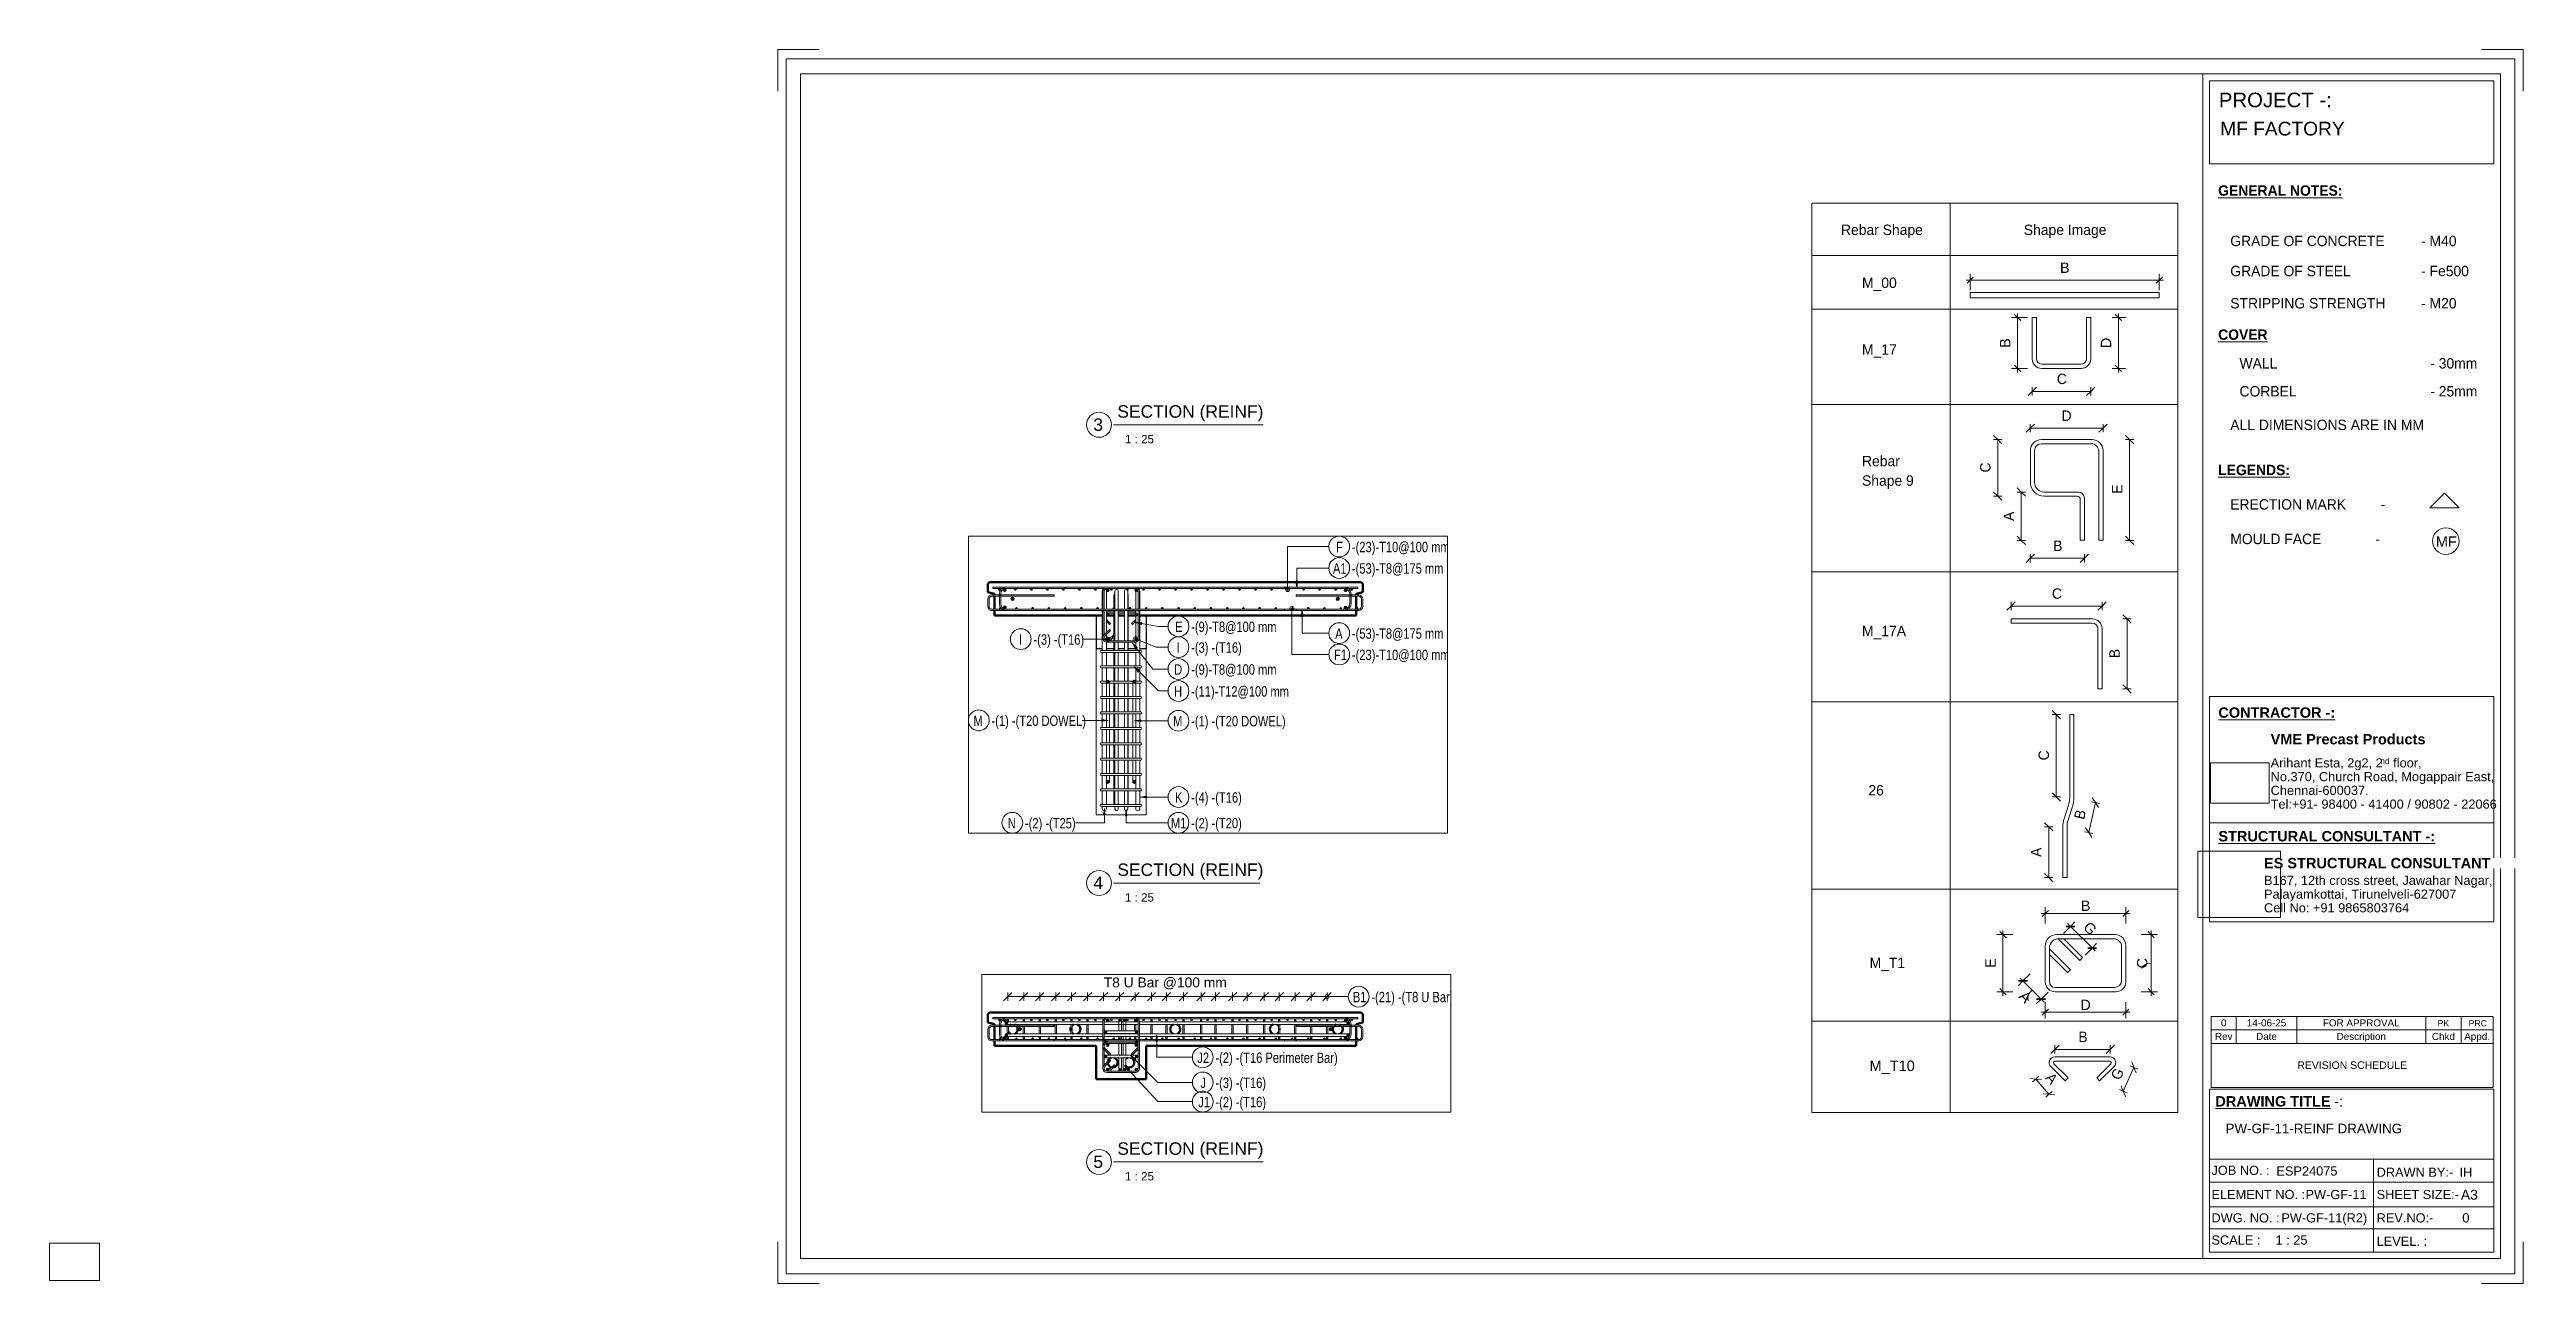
# Paper-space layout 'Layout1' of a CAD drawing. Header units: millimetres. Extents: x 0 to 596, y -1 to 296.
# The model-space entities are those that its viewports show. They can reach past a viewport. Long polylines and large blocks are cut down to what shows.
import ezdxf

# ---------------------------------------------------------------- set-up
doc = ezdxf.new("R2010")
doc.units = ezdxf.units.MM
for name, color, linetype, lineweight in [('A-ANNO-DIMS', 211, 'Continuous', 9), ('A-ANNO-DIMS-1', 211, 'Continuous', 9), ('A-ANNO-DIMS-25', 211, 'Continuous', 9), ('A-DETL-MBND', 5, 'Continuous', 18), ('A-DETL-THIN', 151, 'Continuous', 18), ('A-WALL', 113, 'Continuous', 25), ('G-ANNO-SCHD', 231, 'Continuous', 9), ('G-ANNO-TEXT', 231, 'Continuous', 9), ('G-ANNO-TTLB', 6, 'Continuous', 9), ('G-ANNO-TTLB-MEDM', 33, 'Continuous', 9), ('G-ANNO-TTLB-THIN', 151, 'Continuous', 9), ('S-BEAM', 12, 'Continuous', 18), ('S-RBAR', 171, 'Continuous', 18), ('S-RBAR-IDEN', 171, 'Continuous', 9)]:
    doc.layers.add(name, color=color, linetype=linetype, lineweight=lineweight)
doc.layers.add('G-ANNO-NPLT', color=191, linetype='Continuous')
doc.styles.add('Arial', font='arial.ttf', dxfattribs={"height": 59.53125})
doc.styles.add('Arial_1', font='arial.ttf', dxfattribs={"height": 3.5})
doc.styles.add('Arial_10', font='arial.ttf', dxfattribs={"height": 1.8})
doc.styles.add('Arial_11', font='arial.ttf', dxfattribs={"height": 1.7})
doc.styles.add('Arial_12', font='arial.ttf', dxfattribs={"height": 2})
doc.styles.add('Arial_13', font='arial.ttf', dxfattribs={"height": 3})
doc.styles.add('Arial_2', font='arial.ttf', dxfattribs={"height": 2.2})
doc.styles.add('Arial_3', font='arial.ttf', dxfattribs={"height": 2.4})
doc.styles.add('Arial_4', font='arial.ttf', dxfattribs={"height": 2.5})
doc.styles.add('Arial_5', font='arial.ttf', dxfattribs={"height": 1.42976})
doc.styles.add('Arial_6', font='arial.ttf', dxfattribs={"height": 2.25})
doc.styles.add('Arial_7', font='arial.ttf', dxfattribs={"height": 3.3})
doc.styles.add('Arial_8', font='arial.ttf', dxfattribs={"height": 2.3})
doc.styles.add('Arial_9', font='arial.ttf', dxfattribs={"height": 1.5})
doc.styles.add('Arial_B', font='arialbd.ttf', dxfattribs={"height": 2.5})
doc.styles.add('Nirmala UI Semilight', font='NirmalaS.ttf', dxfattribs={"width": 0.8, "height": 62.5})
doc.styles.add('Nirmala UI Semilight_1', font='NirmalaS.ttf', dxfattribs={"height": 2.5})
doc.styles.add('Nirmala UI Semilight_B', font='', dxfattribs={"height": 2.5})
doc.styles.get('Nirmala UI Semilight_B').set_extended_font_data('Nirmala UI Semilight', bold=True)
doc.dimstyles.new('Arrow_Filled_-_2_5_NI_UI_2', dxfattribs={"dimscale": 304.8, "dimtxt": 65.460247, "dimasz": 0.164042, "dimexe": 0.082021, "dimexo": 0.0625, "dimgap": 0.082021, "dimtad": 1, "dimdec": 4, "dimzin": 0, "dimdsep": 46, "dimtxsty": 'Nirmala UI Semilight', "dimblk1": 'OBLIQUE', "dimblk2": 'OBLIQUE', "dimsah": 1, "dimcen": 0.09, "dimazin": 0, "dimtfac": 1, "dimtdec": 4, "dimtix": 1, "dimtmove": 0, "dimatfit": 3, "dimfxl": 0.082021, "dimfxlon": 1, "dimtvp": 1, "dimtolj": 1, "dimtzin": 0, "dimarcsym": 2})
doc.dimstyles.new('Arrow_Filled_-_2_5_NI_UI_3', dxfattribs={"dimscale": 304.8, "dimtxt": 2.61841, "dimasz": 0.006562, "dimexe": 0.003281, "dimexo": 0.0625, "dimgap": 0.003281, "dimtad": 1, "dimdec": 4, "dimzin": 0, "dimdsep": 46, "dimtxsty": 'Nirmala UI Semilight_1', "dimblk1": 'OBLIQUE', "dimblk2": 'OBLIQUE', "dimsah": 1, "dimcen": 0.09, "dimazin": 0, "dimtfac": 1, "dimtdec": 4, "dimtix": 1, "dimtmove": 0, "dimatfit": 3, "dimfxl": 0.003281, "dimfxlon": 1, "dimtvp": 1, "dimtolj": 1, "dimtzin": 0, "dimarcsym": 2})
doc.dimstyles.new('Diagonal_-_2_5mm_Arial', dxfattribs={"dimscale": 304.8, "dimtxt": 2.550648, "dimasz": 0.004921, "dimexe": 0.004921, "dimexo": 0.0625, "dimgap": 0.003281, "dimtad": 1, "dimdec": 4, "dimzin": 0, "dimdsep": 46, "dimtxsty": 'Arial_4', "dimblk1": 'OBLIQUE', "dimblk2": 'OBLIQUE', "dimsah": 1, "dimcen": 0.09, "dimdle": 0.003281, "dimazin": 0, "dimtfac": 1, "dimtdec": 4, "dimtix": 1, "dimtmove": 0, "dimatfit": 3, "dimfxl": 0.007874, "dimfxlon": 1, "dimtvp": 1, "dimtolj": 1, "dimtzin": 0, "dimarcsym": 2})
doc.dimstyles.new('Diagonal_-_2_5mm_Arial_1', dxfattribs={"dimscale": 304.8, "dimtxt": 2.550648, "dimasz": 0.004921, "dimexe": 0.004921, "dimexo": 0.0625, "dimgap": 0.003281, "dimtad": 1, "dimdec": 4, "dimzin": 0, "dimdsep": 46, "dimtxsty": 'Arial_4', "dimblk1": 'OBLIQUE', "dimblk2": 'OBLIQUE', "dimsah": 1, "dimcen": 0.09, "dimdle": 0.003281, "dimazin": 0, "dimtfac": 1, "dimtdec": 4, "dimtix": 1, "dimtmove": 2, "dimatfit": 3, "dimfxl": 0.007874, "dimfxlon": 1, "dimtvp": 1, "dimtolj": 1, "dimtzin": 0, "dimarcsym": 2})
doc.dimstyles.new('Diagonal_-_2_5mm_Arial_2', dxfattribs={"dimscale": 304.8, "dimtxt": 2.550648, "dimasz": 0.004921, "dimexe": 0.004921, "dimexo": 0.004921, "dimgap": 0.003281, "dimtad": 1, "dimdec": 4, "dimzin": 0, "dimdsep": 46, "dimtxsty": 'Arial_4', "dimblk1": 'OBLIQUE', "dimblk2": 'OBLIQUE', "dimsah": 1, "dimcen": 0.09, "dimdle": 0.003281, "dimazin": 0, "dimtfac": 1, "dimtdec": 4, "dimtix": 1, "dimtmove": 0, "dimatfit": 3, "dimfxl": 1, "dimtvp": 1, "dimtfill": 1, "dimtolj": 1, "dimtzin": 0, "dimarcsym": 2})
doc.dimstyles.new('Diagonal_-_2_5mm_Arial_3', dxfattribs={"dimscale": 304.8, "dimtxt": 2.550648, "dimasz": 0.004921, "dimexe": 0.004921, "dimexo": 0.0625, "dimgap": 0.003281, "dimtad": 1, "dimdec": 4, "dimzin": 0, "dimdsep": 46, "dimtxsty": 'Arial_4', "dimblk1": 'OBLIQUE', "dimblk2": 'OBLIQUE', "dimsah": 1, "dimcen": 0.09, "dimdle": 0.003281, "dimazin": 0, "dimtfac": 1, "dimtdec": 4, "dimtix": 1, "dimtmove": 1, "dimatfit": 3, "dimfxl": 0.007874, "dimfxlon": 1, "dimtvp": 1, "dimtolj": 1, "dimtzin": 0, "dimarcsym": 2})
picture_1 = doc.add_image_def('image1.jpg', size_in_pixel=(996, 686))
picture_2 = doc.add_image_def('image2.jpg', size_in_pixel=(1600, 1280))

psp = doc.layouts.get("Layout1")

msp = doc.modelspace()

# ---------------------------------------------------------------- texts
at = {"layer": 'S-RBAR-IDEN', "char_height": 62.5, "attachment_point": 1, "style": 'Nirmala UI Semilight'}
for s, insert, width in [('-(23)-T10@100 mm', (15861.08898, 13357.24078), 695.86475), ('F', (15766.22616, 13357.24078), 40.084375), ('-(21) -(T8 U Bar)', (19061.47138, 13238.62449), 577.215), ('B1', (18950.10856, 13238.62449), 80.16875), ('A1', (15747.02616, 13228.33144), 86.58225), ('-(53)-T8@175 mm', (15861.08898, 13228.33144), 662.193875), ('E', (14797.85287, 12877.25892), 43.291125), ('-(9)-T8@100 mm', (14894.01569, 12877.25892), 618.90275), ('-(2) -(T16 Perimeter Bar)', (18123.44471, 12873.55598), 873.839375), ('J2', (18014.68189, 12873.55598), 73.75525), ('A', (15760.22616, 12836.43935), 54.51475), ('-(53)-T8@175 mm', (15861.08898, 12836.43935), 662.193875), ('-(3) -(T16)', (13945.29663, 12800.59302), 352.7425), ('I', (13858.33381, 12800.59302), 20.843875), ('I', (14807.05287, 12752.32789), 20.843875), ('-(3) -(T16)', (14894.01569, 12752.32789), 352.7425), ('-(3) -(T16)', (18123.44471, 12722.69401), 352.7425), ('J', (18033.18189, 12722.69401), 28.86075), ('F1', (15752.92616, 12708.33622), 72.151875), ('-(23)-T10@100 mm', (15861.08898, 12708.33622), 695.86475), ('-(9)-T8@100 mm', (14894.01569, 12620.50708), 618.90275), ('D', (14791.85287, 12620.50708), 57.7215), ('J1', (18019.98189, 12606.8585), 60.92825), ('-(2) -(T16)', (18123.44471, 12606.8585), 352.7425), ('H', (14791.15287, 12488.443), 59.324875), ('-(11)-T12@100 mm', (14894.01569, 12488.443), 670.21075), ('M', (13583.93381, 12311.71969), 73.75525), ('-(1) -(T20 DOWEL)', (13692.69663, 12311.71969), 658.987125), ('-(1) -(T20 DOWEL)', (14894.01569, 12309.48696), 658.987125), ('M', (14785.25287, 12309.48696), 73.75525), ('K', (14796.45287, 11850.26711), 46.497875), ('-(4) -(T16)', (14894.01569, 11850.26711), 354.345875), ('-(2) -(T25)', (13894.25265, 11695.43334), 365.5695), ('-(2) -(T20)', (14894.01569, 11695.43334), 365.5695), ('N', (13790.08983, 11695.43334), 62.531625), ('M1', (14772.05287, 11695.43334), 105.82275)]:
    msp.add_mtext(s, dxfattribs=dict(at, insert=insert, width=width))

# ---------------------------------------------------------------- blocks, each defined once
blk = doc.blocks.new('ES-Landscape-A3 - ES-Landscape-A3-502445-PW-GF-11-REINF DRAWING')
at = {"layer": 'G-ANNO-TTLB'}
for p, q in [((175.24, 296.27), (185.24, 296.27)), ((175.24, 296.27), (175.24, 286.27)), ((595.24, 296.27), (585.24, 296.27)), ((595.24, 296.27), (595.24, 286.27)), ((519.77, 140.54), (588.2, 140.54)), ((519.77, 86.33), (519.77, 140.54)), ((588.2, 86.33), (588.2, 140.54)), ((519.77, 110.14), (588.2, 110.14)), ((519.77, 6.78), (519.77, 46.03)), ((588.2, 6.78), (588.2, 46.03)), ((559.23, 29.2), (559.23, 6.78)), ((175.24, -0.73), (175.24, 9.27)), ((595.24, -0.73), (595.24, 9.27)), ((175.24, -0.73), (185.24, -0.73)), ((595.24, -0.73), (585.24, -0.73))]:
    blk.add_line(p, q, dxfattribs=at)
at = {"layer": 'G-ANNO-TTLB-MEDM'}
for p, q in [((180.73, 290.44), (180.73, 5.31)), ((180.73, 290.44), (589.79, 290.44)), ((518.17, 290.44), (518.17, 5.31)), ((519.77, 268.77), (519.77, 288.77)), ((519.77, 288.77), (588.2, 288.77)), ((588.2, 288.77), (588.2, 268.77)), ((589.79, 290.44), (589.79, 5.31)), ((588.2, 268.77), (519.77, 268.77)), ((519.77, 86.33), (588.2, 86.33)), ((519.77, 6.78), (588.2, 6.78)), ((180.73, 5.31), (589.79, 5.31))]:
    blk.add_line(p, q, dxfattribs=at)
at = {"layer": 'G-ANNO-TTLB-THIN'}
for p, q in [((177.29, 294.03), (177.29, 1.56)), ((593.23, 294.03), (177.29, 294.03)), ((593.23, 1.56), (593.23, 294.03)), ((519.77, 46.03), (588.2, 46.03)), ((519.77, 29.2), (588.2, 29.2)), ((519.77, 23.64), (588.2, 23.64)), ((519.77, 17.68), (588.2, 17.68)), ((519.77, 12.43), (588.2, 12.43)), ((177.29, 1.56), (593.23, 1.56))]:
    blk.add_line(p, q, dxfattribs=at)
at = {"layer": 'G-ANNO-TTLB', "insert": (534.5, 131.53), "char_height": 2.5, "width": 45.135, "attachment_point": 1, "style": 'Arial_B', "bg_fill": 3, "box_fill_scale": 0, "bg_fill_color": 256, "bg_fill_true_color": 3254780160, "bg_fill_transparency": 256}
blk.add_mtext('VME Precast Products', dxfattribs=at)
at = {"layer": 'G-ANNO-TTLB', "attachment_point": 1}
for s, insert, char_height, width, style in [('Arihant Esta, 2g2, 2', (534.5, 125.68), 2.2, 31.9873, 'Arial_2'), ('nd', (560.89, 125.72), 1.43, 2.7257, 'Arial_5'), (' floor,', (563.14, 125.68), 2.2, 9.1392, 'Arial_2'), ('No.370, Church Road, Mogappair East,', (534.5, 122.37), 2.2, 63.4135, 'Arial_2'), ('Tel:+91- 98400 - 41400 / 90802 - 22066 ', (534.5, 115.75), 2.2, 65.2574, 'Arial_2'), ('Chennai-600037.', (534.5, 119.06), 2.2, 27.6582, 'Arial_2'), ('Cell No: +91 9865803764', (532.9, 90.79), 2.2, 41.0464, 'Arial_2'), ('Palayamkottai, Tirunelveli-627007', (532.9, 94.09), 2.2, 54.4346, 'Arial_2'), ('JOB NO. :', (520.26, 27.61), 2.2, 16.5949, 'Arial_2'), ('DRAWN BY:-', (560, 27.14), 2.2, 21.7257, 'Arial_2'), ('ELEMENT NO. :', (520.26, 21.79), 2.2, 26.5359, 'Arial_2'), ('SHEET SIZE:-', (560, 21.79), 2.2, 23.2489, 'Arial_2'), ('DWG. NO. :', (520.26, 16.16), 2.2, 19.481, 'Arial_2'), ('REV.NO:-', (560, 16.16), 2.2, 16.0338, 'Arial_2'), ('SCALE :', (520.26, 10.84), 2.2, 13.8692, 'Arial_2'), ('LEVEL. :', (560, 10.53), 2.2, 14.3502, 'Arial_2')]:
    blk.add_mtext(s, dxfattribs=dict(at, insert=insert, char_height=char_height, width=width, style=style))
at = {"layer": 'G-ANNO-TTLB'}
image = blk.add_image(picture_1, insert=(520, 114.84), size_in_units=(14.11, 9.72), dxfattribs=at)
image.dxf.flags = 7
image = blk.add_image(picture_2, insert=(516.95, 87.39), size_in_units=(19.92, 15.93), dxfattribs=at)
image.dxf.flags = 7
at = {"layer": 'G-ANNO-TTLB', "attachment_point": 1, "bg_fill": 3, "box_fill_scale": 0, "bg_fill_color": 256, "bg_fill_true_color": 3254780160, "bg_fill_transparency": 256}
for s, insert, char_height, width, style in [('PROJECT -:', (522.05, 285.89), 3.5, 33.3502, 'Arial_1'), ('\\LCONTRACTOR -:', (521.92, 137.94), 2.5, 33.9114, 'Arial_B'), ('\\LSTRUCTURAL CONSULTANT -:', (521.92, 108.18), 2.5, 62.8523, 'Arial_B'), ('ES STRUCTURAL CONSULTANT', (532.9, 101.7), 2.5, 65.6582, 'Arial_B'), ('\\LDRAWING TITLE', (521.19, 44.36), 2.5, 33.4304, 'Arial_B'), ('A3', (580.27, 21.84), 2.4, 4.9705, 'Arial_3')]:
    blk.add_mtext(s, dxfattribs=dict(at, insert=insert, char_height=char_height, width=width, style=style))
at = {"layer": 'G-ANNO-TTLB', "insert": (532.9, 97.4), "char_height": 2.2, "width": 65.1772, "attachment_point": 1, "style": 'Arial_2'}
blk.add_mtext('B167, 12th cross street, Jawahar Nagar,', dxfattribs=at)
at = {"layer": 'G-ANNO-TTLB', "insert": (548.78, 44.36), "char_height": 2.5, "width": 1.2025, "attachment_point": 1, "style": 'Arial_B', "bg_fill": 3, "box_fill_scale": 0, "bg_fill_color": 256, "bg_fill_true_color": 3254780160, "bg_fill_transparency": 256}
blk.add_mtext('\\fArial|b1|i0|c0|p34|; ', dxfattribs=at)
at = {"layer": 'G-ANNO-TTLB', "insert": (549.77, 44.36), "char_height": 2.5, "width": 2.6456, "attachment_point": 1, "style": 'Arial_4', "bg_fill": 3, "box_fill_scale": 0, "bg_fill_color": 256, "bg_fill_true_color": 3254780160, "bg_fill_transparency": 256}
blk.add_mtext('-:', dxfattribs=at)
blk = doc.blocks.new('Viewport - M_View Title-1040-PW-GF-11-REINF DRAWING')
at = {"layer": 'G-ANNO-TTLB'}
for start, end in [(360, 180), (180, 0)]:
    blk.add_arc((-3.5, 0), 3, start, end, dxfattribs=at)
blk = doc.blocks.new('DIMBLOCK89-PW-GF-11-REINF DRAWING')
at = {"layer": 'A-ANNO-DIMS-1'}
for p, q in [((461.19, 240.76), (508.71, 240.76)), ((462.19, 240.76), (462.19, 242.26)), ((462.19, 240.76), (462.19, 238.36)), ((507.71, 240.76), (507.71, 242.26)), ((507.71, 240.76), (507.71, 238.36))]:
    blk.add_line(p, q, dxfattribs=at)
at = {"layer": 'A-ANNO-DIMS-1', "lineweight": 35}
for p, q in [((462.19, 240.76), (461.44, 240.01)), ((462.19, 240.76), (462.94, 241.51)), ((507.71, 240.76), (506.96, 240.01)), ((507.71, 240.76), (508.46, 241.51))]:
    blk.add_line(p, q, dxfattribs=at)
at = {"layer": 'A-ANNO-DIMS-1', "color": 0, "insert": (483.8, 245), "char_height": 2.5, "width": 2.7782, "attachment_point": 1, "line_spacing_factor": 0.941778, "style": 'Arial_4'}
blk.add_mtext('B', dxfattribs=at)
blk = doc.blocks.new('_Oblique')
at = {"color": 0, "linetype": 'ByBlock', "lineweight": -2}
blk.add_line((-0.5, -0.5), (0.5, 0.5), dxfattribs=at)
blk = doc.blocks.new('DIMBLOCK90-PW-GF-11-REINF DRAWING')
at = {"layer": 'A-ANNO-DIMS-1', "lineweight": 35}
for p, q in [((473.6, 231.77), (472.85, 232.52)), ((473.6, 231.77), (474.35, 231.02)), ((473.6, 219.52), (472.85, 220.27)), ((473.6, 219.52), (474.35, 218.77))]:
    blk.add_line(p, q, dxfattribs=at)
at = {"layer": 'A-ANNO-DIMS-1'}
for p, q in [((473.6, 218.52), (473.6, 232.77)), ((473.6, 231.77), (472.1, 231.77)), ((473.6, 231.77), (476, 231.77)), ((473.6, 219.52), (472.1, 219.52)), ((473.6, 219.52), (476, 219.52))]:
    blk.add_line(p, q, dxfattribs=at)
at = {"layer": 'A-ANNO-DIMS-1', "color": 0, "insert": (469.35, 224.48), "char_height": 2.5, "width": 2.7782, "attachment_point": 1, "rotation": 90, "line_spacing_factor": 0.941778, "style": 'Arial_4'}
blk.add_mtext('B', dxfattribs=at)
blk = doc.blocks.new('DIMBLOCK91-PW-GF-11-REINF DRAWING')
at = {"layer": 'A-ANNO-DIMS-1', "lineweight": 35}
for p, q in [((497.87, 231.77), (497.12, 232.52)), ((497.87, 231.77), (498.62, 231.02)), ((497.87, 219.52), (497.12, 220.27)), ((497.87, 219.52), (498.62, 218.77))]:
    blk.add_line(p, q, dxfattribs=at)
at = {"layer": 'A-ANNO-DIMS-1'}
for p, q in [((497.87, 232.77), (497.87, 218.52)), ((497.87, 231.77), (496.37, 231.77)), ((497.87, 231.77), (499.68, 231.77)), ((497.87, 219.52), (496.37, 219.52)), ((497.87, 219.52), (499.57, 219.52))]:
    blk.add_line(p, q, dxfattribs=at)
at = {"layer": 'A-ANNO-DIMS-1', "color": 0, "insert": (493.63, 224.39), "char_height": 2.5, "width": 3.0137, "attachment_point": 1, "rotation": 90, "line_spacing_factor": 0.941778, "style": 'Arial_4', "bg_fill": 3, "box_fill_scale": 0, "bg_fill_color": 256, "bg_fill_true_color": 3254780160, "bg_fill_transparency": 256}
blk.add_mtext('D', dxfattribs=at)
blk = doc.blocks.new('DIMBLOCK92-PW-GF-11-REINF DRAWING')
at = {"layer": 'A-ANNO-DIMS-1'}
for p, q in [((468.84, 202.39), (467.84, 203.39)), ((468.84, 202.39), (467.84, 202.39)), ((468.84, 188.77), (468.84, 202.39)), ((468.84, 202.39), (469.84, 201.39)), ((468.84, 202.39), (469.84, 202.39)), ((468.84, 188.77), (467.84, 189.77)), ((468.84, 188.77), (467.84, 188.77)), ((468.84, 188.77), (469.84, 187.77)), ((468.84, 188.77), (469.84, 188.77))]:
    blk.add_line(p, q, dxfattribs=at)
at = {"layer": 'A-ANNO-DIMS-1', "color": 0, "insert": (464.58, 194.46), "char_height": 2.5, "width": 2.6851, "attachment_point": 1, "rotation": 90, "line_spacing_factor": 1.142579, "style": 'Nirmala UI Semilight_1'}
blk.add_mtext('C', dxfattribs=at)
blk = doc.blocks.new('DIMBLOCK93-PW-GF-11-REINF DRAWING')
at = {"layer": 'A-ANNO-DIMS-1'}
for p, q in [((472.05, 162.32), (471.05, 161.32)), ((472.05, 162.32), (473.05, 163.32)), ((472.05, 162.32), (472.05, 163.32)), ((472.05, 162.32), (493.92, 162.32)), ((472.05, 162.32), (472.05, 161.32)), ((493.92, 162.32), (492.92, 161.32)), ((493.92, 162.32), (494.92, 163.32)), ((493.92, 162.32), (493.92, 163.32)), ((493.92, 162.32), (493.92, 161.32))]:
    blk.add_line(p, q, dxfattribs=at)
at = {"layer": 'A-ANNO-DIMS-1', "color": 0, "insert": (481.87, 166.58), "char_height": 2.5, "width": 2.6851, "attachment_point": 1, "line_spacing_factor": 1.142579, "style": 'Nirmala UI Semilight_1'}
blk.add_mtext('C', dxfattribs=at)
blk = doc.blocks.new('DIMBLOCK94-PW-GF-11-REINF DRAWING')
at = {"layer": 'A-ANNO-DIMS-1'}
for p, q in [((499.95, 159.22), (498.95, 160.22)), ((499.95, 159.22), (498.95, 159.22)), ((499.95, 142.37), (499.95, 159.22)), ((499.95, 159.22), (500.95, 158.22)), ((499.95, 159.22), (500.95, 159.22)), ((499.95, 142.37), (498.95, 143.37)), ((499.95, 142.37), (498.95, 142.37)), ((499.95, 142.37), (500.95, 141.37)), ((499.95, 142.37), (500.95, 142.37))]:
    blk.add_line(p, q, dxfattribs=at)
at = {"layer": 'A-ANNO-DIMS-1', "color": 0, "insert": (495.69, 149.79), "char_height": 2.5, "width": 2.3994, "attachment_point": 1, "rotation": 90, "line_spacing_factor": 1.142579, "style": 'Nirmala UI Semilight_1'}
blk.add_mtext('B', dxfattribs=at)
blk = doc.blocks.new('DIMBLOCK95-PW-GF-11-REINF DRAWING')
at = {"layer": 'A-ANNO-DIMS-1'}
for p, q in [((481.09, 109.18), (480.09, 110.18)), ((481.09, 109.18), (480.09, 109.18)), ((481.09, 96.97), (481.09, 109.18)), ((481.09, 109.18), (482.09, 108.18)), ((481.09, 109.18), (482.09, 109.18)), ((481.09, 96.97), (480.09, 97.97)), ((481.09, 96.97), (480.09, 96.97)), ((481.09, 96.97), (482.09, 95.97)), ((481.09, 96.97), (482.09, 96.97))]:
    blk.add_line(p, q, dxfattribs=at)
at = {"layer": 'A-ANNO-DIMS-1', "color": 0, "insert": (476.83, 101.94), "char_height": 2.5, "width": 2.7422, "attachment_point": 1, "rotation": 90, "line_spacing_factor": 1.142579, "style": 'Nirmala UI Semilight_1'}
blk.add_mtext('A', dxfattribs=at)
blk = doc.blocks.new('DIMBLOCK96-PW-GF-11-REINF DRAWING')
at = {"layer": 'A-ANNO-DIMS-1'}
for p, q in [((490.71, 107.78), (492.35, 115)), ((492.35, 115), (491.37, 115.22)), ((492.35, 115), (491.59, 116.19)), ((492.35, 115), (493.1, 113.8)), ((492.35, 115), (493.32, 114.78)), ((490.71, 107.78), (489.73, 108)), ((490.71, 107.78), (489.96, 108.97)), ((490.71, 107.78), (491.46, 106.58)), ((490.71, 107.78), (491.69, 107.56))]:
    blk.add_line(p, q, dxfattribs=at)
at = {"layer": 'A-ANNO-DIMS-1', "color": 0, "insert": (487.15, 111.35), "char_height": 2.5, "width": 2.3994, "attachment_point": 1, "rotation": 77.23618, "line_spacing_factor": 1.142579, "style": 'Nirmala UI Semilight_1'}
blk.add_mtext('B', dxfattribs=at)
blk = doc.blocks.new('DIMBLOCK97-PW-GF-11-REINF DRAWING')
at = {"layer": 'A-ANNO-DIMS-1'}
for p, q in [((482.92, 136.19), (481.92, 137.19)), ((482.92, 136.19), (481.92, 136.19)), ((482.92, 116.4), (482.92, 136.19)), ((482.92, 136.19), (483.92, 135.19)), ((482.92, 136.19), (483.92, 136.19)), ((482.92, 116.4), (481.92, 117.4)), ((482.92, 116.4), (481.92, 116.4)), ((482.92, 116.4), (483.92, 115.4)), ((482.92, 116.4), (483.92, 116.4))]:
    blk.add_line(p, q, dxfattribs=at)
at = {"layer": 'A-ANNO-DIMS-1', "color": 0, "insert": (478.65, 125.18), "char_height": 2.5, "width": 2.6851, "attachment_point": 1, "rotation": 90, "line_spacing_factor": 1.142579, "style": 'Nirmala UI Semilight_1'}
blk.add_mtext('C', dxfattribs=at)
blk = doc.blocks.new('DIMBLOCK98-PW-GF-11-REINF DRAWING')
at = {"layer": 'A-ANNO-DIMS-1'}
for p, q in [((477.12, 213.99), (478.12, 214.99)), ((477.12, 213.99), (477.12, 214.99)), ((491.21, 213.99), (492.21, 214.99)), ((491.21, 213.99), (491.21, 214.99)), ((477.12, 213.99), (476.12, 212.99)), ((477.12, 213.99), (491.21, 213.99)), ((477.12, 213.99), (477.12, 212.99)), ((491.21, 213.99), (490.21, 212.99)), ((491.21, 213.99), (491.21, 212.99))]:
    blk.add_line(p, q, dxfattribs=at)
at = {"layer": 'A-ANNO-DIMS-1', "color": 0, "insert": (483.05, 218.25), "char_height": 2.5, "width": 2.6851, "attachment_point": 1, "line_spacing_factor": 1.142579, "style": 'Nirmala UI Semilight_1'}
blk.add_mtext('C', dxfattribs=at)
blk = doc.blocks.new('DIMBLOCK99-PW-GF-11-REINF DRAWING')
at = {"layer": 'A-ANNO-DIMS-1'}
for p, q in [((476.67, 173.82), (475.67, 172.82)), ((476.67, 173.82), (477.67, 174.82)), ((476.67, 173.82), (476.67, 174.82)), ((476.67, 173.82), (489.69, 173.82)), ((476.67, 173.82), (476.67, 172.82)), ((489.69, 173.82), (488.69, 172.82)), ((489.69, 173.82), (490.69, 174.82)), ((489.69, 173.82), (489.69, 174.82)), ((489.69, 173.82), (489.69, 172.82))]:
    blk.add_line(p, q, dxfattribs=at)
at = {"layer": 'A-ANNO-DIMS-1', "color": 0, "insert": (482.18, 178.08), "char_height": 2.5, "width": 2.3994, "attachment_point": 1, "line_spacing_factor": 1.142579, "style": 'Nirmala UI Semilight_1'}
blk.add_mtext('B', dxfattribs=at)
blk = doc.blocks.new('DIMBLOCK100-PW-GF-11-REINF DRAWING')
at = {"layer": 'A-ANNO-DIMS-1'}
for p, q in [((474.49, 189.77), (473.49, 190.77)), ((474.49, 189.77), (473.49, 189.77)), ((474.49, 178.14), (474.49, 189.77)), ((474.49, 189.77), (475.49, 188.77)), ((474.49, 189.77), (475.49, 189.77)), ((474.49, 178.14), (473.49, 179.14)), ((474.49, 178.14), (473.49, 178.14)), ((474.49, 178.14), (475.49, 177.14)), ((474.49, 178.14), (475.49, 178.14))]:
    blk.add_line(p, q, dxfattribs=at)
at = {"layer": 'A-ANNO-DIMS-1', "color": 0, "insert": (470.23, 182.81), "char_height": 2.5, "width": 2.7422, "attachment_point": 1, "rotation": 90, "line_spacing_factor": 1.142579, "style": 'Nirmala UI Semilight_1'}
blk.add_mtext('A', dxfattribs=at)
blk = doc.blocks.new('DIMBLOCK101-PW-GF-11-REINF DRAWING')
at = {"layer": 'A-ANNO-DIMS-1'}
for p, q in [((476.67, 205.14), (475.67, 204.14)), ((476.67, 205.14), (477.67, 206.14)), ((476.67, 205.14), (476.67, 206.14)), ((476.67, 205.14), (494.16, 205.14)), ((476.67, 205.14), (476.67, 204.14)), ((494.16, 205.14), (493.16, 204.14)), ((494.16, 205.14), (495.16, 206.14)), ((494.16, 205.14), (494.16, 206.14)), ((494.16, 205.14), (494.16, 204.14))]:
    blk.add_line(p, q, dxfattribs=at)
at = {"layer": 'A-ANNO-DIMS-1', "color": 0, "insert": (484.18, 209.4), "char_height": 2.5, "width": 2.9707, "attachment_point": 1, "line_spacing_factor": 1.142579, "style": 'Nirmala UI Semilight_1'}
blk.add_mtext('D', dxfattribs=at)
blk = doc.blocks.new('DIMBLOCK102-PW-GF-11-REINF DRAWING')
at = {"layer": 'A-ANNO-DIMS-1'}
for p, q in [((500.57, 202.39), (499.57, 203.39)), ((500.57, 202.39), (499.57, 202.39)), ((500.57, 178.14), (500.57, 202.39)), ((500.57, 202.39), (501.57, 201.39)), ((500.57, 202.39), (501.57, 202.39)), ((500.57, 178.14), (499.57, 179.14)), ((500.57, 178.14), (499.57, 178.14)), ((500.57, 178.14), (501.57, 177.14)), ((500.57, 178.14), (501.57, 178.14))]:
    blk.add_line(p, q, dxfattribs=at)
at = {"layer": 'A-ANNO-DIMS-1', "color": 0, "insert": (496.31, 189.36), "char_height": 2.5, "width": 2.1709, "attachment_point": 1, "rotation": 90, "line_spacing_factor": 1.142579, "style": 'Nirmala UI Semilight_1'}
blk.add_mtext('E', dxfattribs=at)
blk = doc.blocks.new('DIMBLOCK103-PW-GF-11-REINF DRAWING')
at = {"layer": 'A-ANNO-DIMS-1'}
for p, q in [((480.27, 88.32), (480.27, 89.82)), ((499.64, 88.32), (499.64, 89.82)), ((479.27, 88.32), (500.64, 88.32)), ((480.27, 88.32), (480.27, 85.92)), ((499.64, 88.32), (499.64, 85.92))]:
    blk.add_line(p, q, dxfattribs=at)
at = {"layer": 'A-ANNO-DIMS-1', "lineweight": 35}
for p, q in [((480.27, 88.32), (479.52, 87.57)), ((480.27, 88.32), (481.02, 89.07)), ((499.64, 88.32), (498.89, 87.57)), ((499.64, 88.32), (500.39, 89.07))]:
    blk.add_line(p, q, dxfattribs=at)
at = {"layer": 'A-ANNO-DIMS-1', "color": 0, "insert": (488.8, 91.44), "char_height": 2.5, "width": 2.7782, "attachment_point": 1, "line_spacing_factor": 0.941778, "style": 'Arial_4'}
blk.add_mtext('B', dxfattribs=at)
blk = doc.blocks.new('DIMBLOCK104-PW-GF-11-REINF DRAWING')
at = {"layer": 'A-ANNO-DIMS-1', "lineweight": 35}
for p, q in [((470.08, 83.24), (469.33, 83.99)), ((470.08, 83.24), (470.83, 82.49)), ((470.08, 69.5), (469.33, 70.25)), ((470.08, 69.5), (470.83, 68.75))]:
    blk.add_line(p, q, dxfattribs=at)
at = {"layer": 'A-ANNO-DIMS-1'}
for p, q in [((470.08, 68.5), (470.08, 84.24)), ((470.08, 83.24), (468.58, 83.24)), ((470.08, 83.24), (472.48, 83.24)), ((470.08, 69.5), (468.58, 69.5)), ((470.08, 69.5), (472.48, 69.5))]:
    blk.add_line(p, q, dxfattribs=at)
at = {"layer": 'A-ANNO-DIMS-1', "color": 0, "insert": (465.84, 75.21), "char_height": 2.5, "width": 2.7782, "attachment_point": 1, "rotation": 90, "line_spacing_factor": 0.941778, "style": 'Arial_4'}
blk.add_mtext('E', dxfattribs=at)
blk = doc.blocks.new('DIMBLOCK105-PW-GF-11-REINF DRAWING')
at = {"layer": 'A-ANNO-DIMS-1'}
for p, q in [((480.27, 64.57), (480.27, 66.97)), ((499.64, 64.57), (499.64, 66.97)), ((479.27, 64.57), (500.64, 64.57)), ((480.27, 64.57), (480.27, 63.07)), ((499.64, 64.57), (499.64, 63.07))]:
    blk.add_line(p, q, dxfattribs=at)
at = {"layer": 'A-ANNO-DIMS-1', "lineweight": 35}
for p, q in [((480.27, 64.57), (479.52, 63.82)), ((480.27, 64.57), (481.02, 65.32)), ((499.64, 64.57), (498.89, 63.82)), ((499.64, 64.57), (500.39, 65.32))]:
    blk.add_line(p, q, dxfattribs=at)
at = {"layer": 'A-ANNO-DIMS-1', "color": 0, "insert": (488.7, 67.59), "char_height": 2.5, "width": 3.0137, "attachment_point": 1, "line_spacing_factor": 0.941778, "style": 'Arial_4'}
blk.add_mtext('D', dxfattribs=at)
blk = doc.blocks.new('DIMBLOCK106-PW-GF-11-REINF DRAWING')
at = {"layer": 'A-ANNO-DIMS-1', "lineweight": 35}
for p, q in [((505.76, 83.24), (505.01, 83.99)), ((505.76, 83.24), (506.51, 82.49)), ((505.76, 69.5), (505.01, 70.25)), ((505.76, 69.5), (506.51, 68.75))]:
    blk.add_line(p, q, dxfattribs=at)
at = {"layer": 'A-ANNO-DIMS-1'}
for p, q in [((505.76, 84.24), (505.76, 68.5)), ((505.76, 83.24), (503.36, 83.24)), ((505.76, 83.24), (507.26, 83.24)), ((505.76, 69.5), (503.36, 69.5)), ((505.76, 69.5), (507.26, 69.5))]:
    blk.add_line(p, q, dxfattribs=at)
blk.add_ellipse((505.76, 75.11), major_axis=(-2.15, 0), ratio=0.58469, start_param=4.712389, end_param=6.283185, dxfattribs=at)
at = {"layer": 'A-ANNO-DIMS-1', "color": 0, "insert": (502.33, 75.11), "char_height": 2.5, "width": 3.0137, "attachment_point": 1, "rotation": 90, "line_spacing_factor": 0.941778, "style": 'Arial_4'}
blk.add_mtext('C', dxfattribs=at)
blk = doc.blocks.new('DIMBLOCK107-PW-GF-11-REINF DRAWING')
at = {"layer": 'A-ANNO-DIMS-1', "lineweight": 35}
for p, q in [((474.9, 72.08), (473.84, 72.08)), ((474.9, 72.08), (475.96, 72.08)), ((479.25, 67.73), (478.19, 67.73)), ((479.25, 67.73), (480.31, 67.73))]:
    blk.add_line(p, q, dxfattribs=at)
at = {"layer": 'A-ANNO-DIMS-1'}
for p, q in [((474.9, 72.08), (473.84, 71.02)), ((479.96, 67.02), (474.2, 72.78)), ((474.9, 72.08), (476.6, 73.77)), ((479.25, 67.73), (478.19, 66.67)), ((479.25, 67.73), (480.95, 69.42))]:
    blk.add_line(p, q, dxfattribs=at)
blk.add_ellipse((477.9, 69.08), major_axis=(1.68, 1.68), ratio=0.487907, start_param=1.570796, end_param=3.141593, dxfattribs=at)
at = {"layer": 'A-ANNO-DIMS-1', "color": 0, "insert": (475.49, 69.95), "char_height": 2.5, "width": 2.7782, "attachment_point": 1, "rotation": 315, "line_spacing_factor": 0.941778, "style": 'Arial_4'}
blk.add_mtext('A', dxfattribs=at)
blk = doc.blocks.new('DIMBLOCK108-PW-GF-11-REINF DRAWING')
at = {"layer": 'A-ANNO-DIMS-1'}
for p, q in [((486.32, 85.23), (484.63, 83.53)), ((492.24, 79.3), (485.62, 85.93)), ((486.32, 85.23), (487.38, 86.29)), ((491.54, 80.01), (489.84, 78.31)), ((491.54, 80.01), (492.6, 81.07))]:
    blk.add_line(p, q, dxfattribs=at)
at = {"layer": 'A-ANNO-DIMS-1', "lineweight": 35}
for p, q in [((486.32, 85.23), (485.26, 85.23)), ((486.32, 85.23), (487.38, 85.23)), ((491.54, 80.01), (490.48, 80.01)), ((491.54, 80.01), (492.6, 80.01))]:
    blk.add_line(p, q, dxfattribs=at)
at = {"layer": 'A-ANNO-DIMS-1', "color": 0, "insert": (490.98, 86.58), "char_height": 2.5, "width": 3.2491, "attachment_point": 1, "rotation": 315, "line_spacing_factor": 0.941778, "style": 'Arial_4'}
blk.add_mtext('G', dxfattribs=at)
blk = doc.blocks.new('DIMBLOCK109-PW-GF-11-REINF DRAWING')
at = {"layer": 'A-ANNO-DIMS-1'}
for p, q in [((482.57, 55.62), (481.57, 54.62)), ((482.57, 55.62), (483.57, 56.62)), ((482.57, 55.62), (482.57, 56.62)), ((482.57, 55.62), (495.89, 55.62)), ((482.57, 55.62), (482.57, 54.62)), ((495.89, 55.62), (494.89, 54.62)), ((495.89, 55.62), (496.89, 56.62)), ((495.89, 55.62), (495.89, 56.62)), ((495.89, 55.62), (495.89, 54.62))]:
    blk.add_line(p, q, dxfattribs=at)
at = {"layer": 'A-ANNO-DIMS-1', "color": 0, "insert": (488.23, 59.88), "char_height": 2.5, "width": 2.3994, "attachment_point": 1, "line_spacing_factor": 1.142579, "style": 'Nirmala UI Semilight_1'}
blk.add_mtext('B', dxfattribs=at)
blk = doc.blocks.new('DIMBLOCK110-PW-GF-11-REINF DRAWING')
at = {"layer": 'A-ANNO-DIMS-1'}
for p, q in [((477.98, 48.48), (476.57, 48.59)), ((477.98, 48.48), (477.22, 47.83)), ((477.98, 48.48), (478.73, 49.14)), ((481.14, 44.8), (477.98, 48.48)), ((477.98, 48.48), (479.39, 48.38)), ((481.14, 44.8), (479.73, 44.91)), ((481.14, 44.8), (480.38, 44.15)), ((481.14, 44.8), (481.9, 45.45)), ((481.14, 44.8), (482.55, 44.7))]:
    blk.add_line(p, q, dxfattribs=at)
at = {"layer": 'A-ANNO-DIMS-1', "color": 0, "insert": (482.05, 50.29), "char_height": 2.5, "width": 2.7422, "attachment_point": 1, "rotation": 310.67704, "line_spacing_factor": 1.142579, "style": 'Nirmala UI Semilight_1'}
blk.add_mtext('A', dxfattribs=at)
blk = doc.blocks.new('DIMBLOCK111-PW-GF-11-REINF DRAWING')
at = {"layer": 'A-ANNO-DIMS-1'}
for p, q in [((499.05, 45.53), (501.59, 51.28)), ((501.59, 51.28), (500.68, 51.69)), ((501.59, 51.28), (501.08, 52.6)), ((501.59, 51.28), (502.1, 49.96)), ((501.59, 51.28), (502.5, 50.88)), ((499.05, 45.53), (498.13, 45.93)), ((499.05, 45.53), (498.54, 46.84)), ((499.05, 45.53), (499.56, 44.21)), ((499.05, 45.53), (499.96, 45.12))]:
    blk.add_line(p, q, dxfattribs=at)
at = {"layer": 'A-ANNO-DIMS-1', "color": 0, "insert": (495.93, 49.02), "char_height": 2.5, "width": 2.9136, "attachment_point": 1, "rotation": 66.15853, "line_spacing_factor": 1.142579, "style": 'Nirmala UI Semilight_1'}
blk.add_mtext('G', dxfattribs=at)
blk = doc.blocks.new('M_Rebar Tag_rfa Dimension - ARROW-793927-Elevation Top 2')
at = {"layer": 'S-RBAR-IDEN'}
blk.add_circle((12177.28, 12807.64), 62.5, dxfattribs=at)
blk = doc.blocks.new('M_Rebar Tag_rfa Dimension - DOT-793929-Elevation Top 2')
at = {"layer": 'S-RBAR-IDEN'}
blk.add_circle((12177.28, 12679.54), 62.5, dxfattribs=at)
blk = doc.blocks.new('M_Rebar Tag_rfa MARK - DOT 1 MM-794228-Elevation Top 2')
at = {"layer": 'S-RBAR-IDEN'}
blk.add_circle((11210.2, 12723.53), 62.5, dxfattribs=at)
blk = doc.blocks.new('M_Rebar Tag_rfa MARK - ARROW-794226-Elevation Top 2')
at = {"layer": 'S-RBAR-IDEN'}
blk.add_circle((11210.2, 12280.69), 62.5, dxfattribs=at)
blk = doc.blocks.new('M_Rebar Tag_rfa MARK - ARROW-794226-Elevation Top 3')
at = {"layer": 'S-RBAR-IDEN'}
blk.add_circle((11356.09, 12693.89), 62.5, dxfattribs=at)
blk = doc.blocks.new('DIMBLOCK57-Elevation Top 3')
at = {"layer": 'A-ANNO-DIMS-25'}
for p, q in [((18699.28, 13209.92), (18724.28, 13234.92)), ((18699.28, 13209.92), (18699.28, 13234.92)), ((18795.34, 13209.92), (18820.34, 13234.92)), ((18795.34, 13209.92), (18795.34, 13234.92)), ((18699.28, 13209.92), (18674.28, 13184.92)), ((18795.34, 13209.92), (18699.28, 13209.92)), ((18699.28, 13209.92), (18699.28, 13184.92)), ((18795.34, 13209.92), (18770.34, 13184.92)), ((18795.34, 13209.92), (18795.34, 13184.92))]:
    blk.add_line(p, q, dxfattribs=at)
blk = doc.blocks.new('DIMBLOCK58-Elevation Top 3')
at = {"layer": 'A-ANNO-DIMS-25'}
for p, q in [((18603.23, 13209.92), (18628.23, 13234.92)), ((18603.23, 13209.92), (18603.23, 13234.92)), ((18699.28, 13209.92), (18724.28, 13234.92)), ((18699.28, 13209.92), (18699.28, 13234.92)), ((18603.23, 13209.92), (18578.23, 13184.92)), ((18699.28, 13209.92), (18603.23, 13209.92)), ((18603.23, 13209.92), (18603.23, 13184.92)), ((18699.28, 13209.92), (18674.28, 13184.92)), ((18699.28, 13209.92), (18699.28, 13184.92))]:
    blk.add_line(p, q, dxfattribs=at)
blk = doc.blocks.new('DIMBLOCK59-Elevation Top 3')
at = {"layer": 'A-ANNO-DIMS-25'}
for p, q in [((18507.18, 13209.92), (18532.18, 13234.92)), ((18507.18, 13209.92), (18507.18, 13234.92)), ((18603.23, 13209.92), (18628.23, 13234.92)), ((18603.23, 13209.92), (18603.23, 13234.92)), ((18507.18, 13209.92), (18482.18, 13184.92)), ((18603.23, 13209.92), (18507.18, 13209.92)), ((18507.18, 13209.92), (18507.18, 13184.92)), ((18603.23, 13209.92), (18578.23, 13184.92)), ((18603.23, 13209.92), (18603.23, 13184.92))]:
    blk.add_line(p, q, dxfattribs=at)
blk = doc.blocks.new('DIMBLOCK60-Elevation Top 3')
at = {"layer": 'A-ANNO-DIMS-25'}
for p, q in [((18417.38, 13209.92), (18442.38, 13234.92)), ((18417.38, 13209.92), (18417.38, 13234.92)), ((18507.18, 13209.92), (18532.18, 13234.92)), ((18507.18, 13209.92), (18507.18, 13234.92)), ((18417.38, 13209.92), (18392.38, 13184.92)), ((18507.18, 13209.92), (18417.38, 13209.92)), ((18417.38, 13209.92), (18417.38, 13184.92)), ((18507.18, 13209.92), (18482.18, 13184.92)), ((18507.18, 13209.92), (18507.18, 13184.92))]:
    blk.add_line(p, q, dxfattribs=at)
blk = doc.blocks.new('DIMBLOCK61-Elevation Top 3')
at = {"layer": 'A-ANNO-DIMS-25'}
for p, q in [((18315.08, 13209.92), (18340.08, 13234.92)), ((18315.08, 13209.92), (18315.08, 13234.92)), ((18417.38, 13209.92), (18442.38, 13234.92)), ((18417.38, 13209.92), (18417.38, 13234.92)), ((18315.08, 13209.92), (18290.08, 13184.92)), ((18417.38, 13209.92), (18315.08, 13209.92)), ((18315.08, 13209.92), (18315.08, 13184.92)), ((18417.38, 13209.92), (18392.38, 13184.92)), ((18417.38, 13209.92), (18417.38, 13184.92))]:
    blk.add_line(p, q, dxfattribs=at)
blk = doc.blocks.new('DIMBLOCK62-Elevation Top 3')
at = {"layer": 'A-ANNO-DIMS-25'}
for p, q in [((18226.53, 13209.92), (18251.53, 13234.92)), ((18226.53, 13209.92), (18226.53, 13234.92)), ((18315.08, 13209.92), (18340.08, 13234.92)), ((18315.08, 13209.92), (18315.08, 13234.92)), ((18226.53, 13209.92), (18201.53, 13184.92)), ((18315.08, 13209.92), (18226.53, 13209.92)), ((18226.53, 13209.92), (18226.53, 13184.92)), ((18315.08, 13209.92), (18290.08, 13184.92)), ((18315.08, 13209.92), (18315.08, 13184.92))]:
    blk.add_line(p, q, dxfattribs=at)
blk = doc.blocks.new('DIMBLOCK63-Elevation Top 3')
at = {"layer": 'A-ANNO-DIMS-25'}
for p, q in [((18122.98, 13209.92), (18147.98, 13234.92)), ((18122.98, 13209.92), (18122.98, 13234.92)), ((18226.53, 13209.92), (18251.53, 13234.92)), ((18226.53, 13209.92), (18226.53, 13234.92)), ((18122.98, 13209.92), (18097.98, 13184.92)), ((18226.53, 13209.92), (18122.98, 13209.92)), ((18122.98, 13209.92), (18122.98, 13184.92)), ((18226.53, 13209.92), (18201.53, 13184.92)), ((18226.53, 13209.92), (18226.53, 13184.92))]:
    blk.add_line(p, q, dxfattribs=at)
blk = doc.blocks.new('DIMBLOCK64-Elevation Top 3')
at = {"layer": 'A-ANNO-DIMS-25'}
for p, q in [((18036.93, 13209.92), (18061.93, 13234.92)), ((18036.93, 13209.92), (18036.93, 13234.92)), ((18122.98, 13209.92), (18147.98, 13234.92)), ((18122.98, 13209.92), (18122.98, 13234.92)), ((18036.93, 13209.92), (18011.93, 13184.92)), ((18122.98, 13209.92), (18036.93, 13209.92)), ((18036.93, 13209.92), (18036.93, 13184.92)), ((18122.98, 13209.92), (18097.98, 13184.92)), ((18122.98, 13209.92), (18122.98, 13184.92))]:
    blk.add_line(p, q, dxfattribs=at)
blk = doc.blocks.new('DIMBLOCK65-Elevation Top 3')
at = {"layer": 'A-ANNO-DIMS-25'}
for p, q in [((17930.88, 13209.92), (17955.88, 13234.92)), ((17930.88, 13209.92), (17930.88, 13234.92)), ((18036.93, 13209.92), (18061.93, 13234.92)), ((18036.93, 13209.92), (18036.93, 13234.92)), ((17930.88, 13209.92), (17905.88, 13184.92)), ((18036.93, 13209.92), (17930.88, 13209.92)), ((17930.88, 13209.92), (17930.88, 13184.92)), ((18036.93, 13209.92), (18011.93, 13184.92)), ((18036.93, 13209.92), (18036.93, 13184.92))]:
    blk.add_line(p, q, dxfattribs=at)
blk = doc.blocks.new('DIMBLOCK66-Elevation Top 3')
at = {"layer": 'A-ANNO-DIMS-25'}
for p, q in [((17828.58, 13209.92), (17853.58, 13234.92)), ((17828.58, 13209.92), (17828.58, 13234.92)), ((17930.88, 13209.92), (17955.88, 13234.92)), ((17930.88, 13209.92), (17930.88, 13234.92)), ((17828.58, 13209.92), (17803.58, 13184.92)), ((17930.88, 13209.92), (17828.58, 13209.92)), ((17828.58, 13209.92), (17828.58, 13184.92)), ((17930.88, 13209.92), (17905.88, 13184.92)), ((17930.88, 13209.92), (17930.88, 13184.92))]:
    blk.add_line(p, q, dxfattribs=at)
blk = doc.blocks.new('DIMBLOCK67-Elevation Top 3')
at = {"layer": 'A-ANNO-DIMS-25'}
for p, q in [((17738.78, 13209.92), (17763.78, 13234.92)), ((17738.78, 13209.92), (17738.78, 13234.92)), ((17828.58, 13209.92), (17853.58, 13234.92)), ((17828.58, 13209.92), (17828.58, 13234.92)), ((17738.78, 13209.92), (17713.78, 13184.92)), ((17828.58, 13209.92), (17738.78, 13209.92)), ((17738.78, 13209.92), (17738.78, 13184.92)), ((17828.58, 13209.92), (17803.58, 13184.92)), ((17828.58, 13209.92), (17828.58, 13184.92))]:
    blk.add_line(p, q, dxfattribs=at)
blk = doc.blocks.new('DIMBLOCK68-Elevation Top 3')
at = {"layer": 'A-ANNO-DIMS-25'}
for p, q in [((17640.23, 13209.92), (17665.23, 13234.92)), ((17640.23, 13209.92), (17640.23, 13234.92)), ((17738.78, 13209.92), (17763.78, 13234.92)), ((17738.78, 13209.92), (17738.78, 13234.92)), ((17640.23, 13209.92), (17615.23, 13184.92)), ((17738.78, 13209.92), (17640.23, 13209.92)), ((17640.23, 13209.92), (17640.23, 13184.92)), ((17738.78, 13209.92), (17713.78, 13184.92)), ((17738.78, 13209.92), (17738.78, 13184.92))]:
    blk.add_line(p, q, dxfattribs=at)
blk = doc.blocks.new('DIMBLOCK69-Elevation Top 3')
at = {"layer": 'A-ANNO-DIMS-25'}
for p, q in [((17546.68, 13209.92), (17571.68, 13234.92)), ((17546.68, 13209.92), (17546.68, 13234.92)), ((17640.23, 13209.92), (17665.23, 13234.92)), ((17640.23, 13209.92), (17640.23, 13234.92)), ((17546.68, 13209.92), (17521.68, 13184.92)), ((17640.23, 13209.92), (17546.68, 13209.92)), ((17546.68, 13209.92), (17546.68, 13184.92)), ((17640.23, 13209.92), (17615.23, 13184.92)), ((17640.23, 13209.92), (17640.23, 13184.92))]:
    blk.add_line(p, q, dxfattribs=at)
blk = doc.blocks.new('DIMBLOCK70-Elevation Top 3')
at = {"layer": 'A-ANNO-DIMS-25'}
for p, q in [((17450.62, 13209.92), (17475.62, 13234.92)), ((17450.62, 13209.92), (17450.62, 13234.92)), ((17546.68, 13209.92), (17571.68, 13234.92)), ((17546.68, 13209.92), (17546.68, 13234.92)), ((17450.62, 13209.92), (17425.62, 13184.92)), ((17546.68, 13209.92), (17450.62, 13209.92)), ((17450.62, 13209.92), (17450.62, 13184.92)), ((17546.68, 13209.92), (17521.68, 13184.92)), ((17546.68, 13209.92), (17546.68, 13184.92))]:
    blk.add_line(p, q, dxfattribs=at)
blk = doc.blocks.new('DIMBLOCK71-Elevation Top 3')
at = {"layer": 'A-ANNO-DIMS-25'}
for p, q in [((17354.57, 13209.92), (17379.57, 13234.92)), ((17354.57, 13209.92), (17354.57, 13234.92)), ((17450.62, 13209.92), (17475.62, 13234.92)), ((17450.62, 13209.92), (17450.62, 13234.92)), ((17354.57, 13209.92), (17329.57, 13184.92)), ((17450.62, 13209.92), (17354.57, 13209.92)), ((17354.57, 13209.92), (17354.57, 13184.92)), ((17450.62, 13209.92), (17425.62, 13184.92)), ((17450.62, 13209.92), (17450.62, 13184.92))]:
    blk.add_line(p, q, dxfattribs=at)
blk = doc.blocks.new('DIMBLOCK72-Elevation Top 3')
at = {"layer": 'A-ANNO-DIMS-25'}
for p, q in [((17258.52, 13209.92), (17283.52, 13234.92)), ((17258.52, 13209.92), (17258.52, 13234.92)), ((17354.57, 13209.92), (17379.57, 13234.92)), ((17354.57, 13209.92), (17354.57, 13234.92)), ((17258.52, 13209.92), (17233.52, 13184.92)), ((17354.57, 13209.92), (17258.52, 13209.92)), ((17258.52, 13209.92), (17258.52, 13184.92)), ((17354.57, 13209.92), (17329.57, 13184.92)), ((17354.57, 13209.92), (17354.57, 13184.92))]:
    blk.add_line(p, q, dxfattribs=at)
blk = doc.blocks.new('DIMBLOCK73-Elevation Top 3')
at = {"layer": 'A-ANNO-DIMS-25'}
for p, q in [((17162.47, 13209.92), (17187.47, 13234.92)), ((17162.47, 13209.92), (17162.47, 13234.92)), ((17258.52, 13209.92), (17283.52, 13234.92)), ((17258.52, 13209.92), (17258.52, 13234.92)), ((17162.47, 13209.92), (17137.47, 13184.92)), ((17258.52, 13209.92), (17162.47, 13209.92)), ((17162.47, 13209.92), (17162.47, 13184.92)), ((17258.52, 13209.92), (17233.52, 13184.92)), ((17258.52, 13209.92), (17258.52, 13184.92))]:
    blk.add_line(p, q, dxfattribs=at)
blk = doc.blocks.new('DIMBLOCK74-Elevation Top 3')
at = {"layer": 'A-ANNO-DIMS-25'}
for p, q in [((17066.42, 13209.92), (17091.42, 13234.92)), ((17066.42, 13209.92), (17066.42, 13234.92)), ((17162.47, 13209.92), (17187.47, 13234.92)), ((17162.47, 13209.92), (17162.47, 13234.92)), ((17066.42, 13209.92), (17041.42, 13184.92)), ((17162.47, 13209.92), (17066.42, 13209.92)), ((17066.42, 13209.92), (17066.42, 13184.92)), ((17162.47, 13209.92), (17137.47, 13184.92)), ((17162.47, 13209.92), (17162.47, 13184.92))]:
    blk.add_line(p, q, dxfattribs=at)
blk = doc.blocks.new('DIMBLOCK75-Elevation Top 3')
at = {"layer": 'A-ANNO-DIMS-25'}
for p, q in [((16970.37, 13209.92), (16995.37, 13234.92)), ((16970.37, 13209.92), (16970.37, 13234.92)), ((17066.42, 13209.92), (17091.42, 13234.92)), ((17066.42, 13209.92), (17066.42, 13234.92)), ((16970.37, 13209.92), (16945.37, 13184.92)), ((17066.42, 13209.92), (16970.37, 13209.92)), ((16970.37, 13209.92), (16970.37, 13184.92)), ((17066.42, 13209.92), (17041.42, 13184.92)), ((17066.42, 13209.92), (17066.42, 13184.92))]:
    blk.add_line(p, q, dxfattribs=at)
blk = doc.blocks.new('DIMBLOCK76-Elevation Top 3')
at = {"layer": 'A-ANNO-DIMS-25'}
for p, q in [((16874.32, 13209.92), (16899.32, 13234.92)), ((16874.32, 13209.92), (16874.32, 13234.92)), ((16970.37, 13209.92), (16995.37, 13234.92)), ((16970.37, 13209.92), (16970.37, 13234.92)), ((16874.32, 13209.92), (16849.32, 13184.92)), ((16970.37, 13209.92), (16874.32, 13209.92)), ((16874.32, 13209.92), (16874.32, 13184.92)), ((16970.37, 13209.92), (16945.37, 13184.92)), ((16970.37, 13209.92), (16970.37, 13184.92))]:
    blk.add_line(p, q, dxfattribs=at)
blk = doc.blocks.new('DIMBLOCK77-Elevation Top 3')
at = {"layer": 'A-ANNO-DIMS-25'}
for p, q in [((18417.38, 13209.92), (18442.38, 13234.92)), ((18417.38, 13209.92), (18417.38, 13234.92)), ((18507.18, 13209.92), (18532.18, 13234.92)), ((18507.18, 13209.92), (18507.18, 13234.92)), ((18603.23, 13209.92), (18628.23, 13234.92)), ((18603.23, 13209.92), (18603.23, 13234.92)), ((18699.28, 13209.92), (18724.28, 13234.92)), ((18699.28, 13209.92), (18699.28, 13234.92)), ((18795.34, 13209.92), (18820.34, 13234.92)), ((18795.34, 13209.92), (18795.34, 13234.92)), ((18417.38, 13209.92), (18392.38, 13184.92)), ((18507.18, 13209.92), (18417.38, 13209.92)), ((18417.38, 13209.92), (18417.38, 13184.92)), ((18507.18, 13209.92), (18482.18, 13184.92)), ((18795.34, 13209.92), (18507.18, 13209.92)), ((18603.23, 13209.92), (18507.18, 13209.92)), ((18507.18, 13209.92), (18507.18, 13184.92)), ((18603.23, 13209.92), (18578.23, 13184.92)), ((18699.28, 13209.92), (18603.23, 13209.92)), ((18603.23, 13209.92), (18603.23, 13184.92)), ((18699.28, 13209.92), (18674.28, 13184.92)), ((18795.34, 13209.92), (18699.28, 13209.92)), ((18699.28, 13209.92), (18699.28, 13184.92)), ((18795.34, 13209.92), (18770.34, 13184.92)), ((18795.34, 13209.92), (18795.34, 13184.92))]:
    blk.add_line(p, q, dxfattribs=at)
blk = doc.blocks.new('_None')
blk = doc.blocks.new('DIMBLOCK78-Elevation Top 3')
at = {"layer": 'A-ANNO-DIMS-25'}
for p, q in [((18315.08, 13209.92), (18340.08, 13234.92)), ((18315.08, 13209.92), (18315.08, 13234.92)), ((18417.38, 13209.92), (18442.38, 13234.92)), ((18417.38, 13209.92), (18417.38, 13234.92)), ((18507.18, 13209.92), (18532.18, 13234.92)), ((18507.18, 13209.92), (18507.18, 13234.92)), ((18315.08, 13209.92), (18290.08, 13184.92)), ((18417.38, 13209.92), (18315.08, 13209.92)), ((18315.08, 13209.92), (18315.08, 13184.92)), ((18417.38, 13209.92), (18392.38, 13184.92)), ((18507.18, 13209.92), (18417.38, 13209.92)), ((18507.18, 13209.92), (18417.38, 13209.92)), ((18417.38, 13209.92), (18417.38, 13184.92)), ((18507.18, 13209.92), (18482.18, 13184.92)), ((18507.18, 13209.92), (18507.18, 13184.92))]:
    blk.add_line(p, q, dxfattribs=at)
blk = doc.blocks.new('DIMBLOCK79-Elevation Top 3')
at = {"layer": 'A-ANNO-DIMS-25'}
for p, q in [((18226.53, 13209.92), (18251.53, 13234.92)), ((18226.53, 13209.92), (18226.53, 13234.92)), ((18315.08, 13209.92), (18340.08, 13234.92)), ((18315.08, 13209.92), (18315.08, 13234.92)), ((18417.38, 13209.92), (18442.38, 13234.92)), ((18417.38, 13209.92), (18417.38, 13234.92)), ((18226.53, 13209.92), (18201.53, 13184.92)), ((18315.08, 13209.92), (18226.53, 13209.92)), ((18226.53, 13209.92), (18226.53, 13184.92)), ((18315.08, 13209.92), (18290.08, 13184.92)), ((18417.38, 13209.92), (18315.08, 13209.92)), ((18417.38, 13209.92), (18315.08, 13209.92)), ((18315.08, 13209.92), (18315.08, 13184.92)), ((18417.38, 13209.92), (18392.38, 13184.92)), ((18417.38, 13209.92), (18417.38, 13184.92))]:
    blk.add_line(p, q, dxfattribs=at)
blk = doc.blocks.new('DIMBLOCK80-Elevation Top 3')
at = {"layer": 'A-ANNO-DIMS-25'}
for p, q in [((18122.98, 13209.92), (18147.98, 13234.92)), ((18122.98, 13209.92), (18122.98, 13234.92)), ((18226.53, 13209.92), (18251.53, 13234.92)), ((18226.53, 13209.92), (18226.53, 13234.92)), ((18315.08, 13209.92), (18340.08, 13234.92)), ((18315.08, 13209.92), (18315.08, 13234.92)), ((18122.98, 13209.92), (18097.98, 13184.92)), ((18226.53, 13209.92), (18122.98, 13209.92)), ((18122.98, 13209.92), (18122.98, 13184.92)), ((18226.53, 13209.92), (18201.53, 13184.92)), ((18315.08, 13209.92), (18226.53, 13209.92)), ((18315.08, 13209.92), (18226.53, 13209.92)), ((18226.53, 13209.92), (18226.53, 13184.92)), ((18315.08, 13209.92), (18290.08, 13184.92)), ((18315.08, 13209.92), (18315.08, 13184.92))]:
    blk.add_line(p, q, dxfattribs=at)
blk = doc.blocks.new('DIMBLOCK81-Elevation Top 3')
at = {"layer": 'A-ANNO-DIMS-25'}
for p, q in [((18036.93, 13209.92), (18061.93, 13234.92)), ((18036.93, 13209.92), (18036.93, 13234.92)), ((18122.98, 13209.92), (18147.98, 13234.92)), ((18122.98, 13209.92), (18122.98, 13234.92)), ((18226.53, 13209.92), (18251.53, 13234.92)), ((18226.53, 13209.92), (18226.53, 13234.92)), ((18036.93, 13209.92), (18011.93, 13184.92)), ((18122.98, 13209.92), (18036.93, 13209.92)), ((18036.93, 13209.92), (18036.93, 13184.92)), ((18122.98, 13209.92), (18097.98, 13184.92)), ((18226.53, 13209.92), (18122.98, 13209.92)), ((18226.53, 13209.92), (18122.98, 13209.92)), ((18122.98, 13209.92), (18122.98, 13184.92)), ((18226.53, 13209.92), (18201.53, 13184.92)), ((18226.53, 13209.92), (18226.53, 13184.92))]:
    blk.add_line(p, q, dxfattribs=at)
blk = doc.blocks.new('DIMBLOCK82-Elevation Top 3')
at = {"layer": 'A-ANNO-DIMS-25'}
for p, q in [((17930.88, 13209.92), (17955.88, 13234.92)), ((17930.88, 13209.92), (17930.88, 13234.92)), ((18036.93, 13209.92), (18061.93, 13234.92)), ((18036.93, 13209.92), (18036.93, 13234.92)), ((18122.98, 13209.92), (18147.98, 13234.92)), ((18122.98, 13209.92), (18122.98, 13234.92)), ((17930.88, 13209.92), (17905.88, 13184.92)), ((18036.93, 13209.92), (17930.88, 13209.92)), ((17930.88, 13209.92), (17930.88, 13184.92)), ((18036.93, 13209.92), (18011.93, 13184.92)), ((18122.98, 13209.92), (18036.93, 13209.92)), ((18122.98, 13209.92), (18036.93, 13209.92)), ((18036.93, 13209.92), (18036.93, 13184.92)), ((18122.98, 13209.92), (18097.98, 13184.92)), ((18122.98, 13209.92), (18122.98, 13184.92))]:
    blk.add_line(p, q, dxfattribs=at)
blk = doc.blocks.new('DIMBLOCK83-Elevation Top 3')
at = {"layer": 'A-ANNO-DIMS-25'}
for p, q in [((17828.58, 13209.92), (17853.58, 13234.92)), ((17828.58, 13209.92), (17828.58, 13234.92)), ((17930.88, 13209.92), (17955.88, 13234.92)), ((17930.88, 13209.92), (17930.88, 13234.92)), ((18036.93, 13209.92), (18061.93, 13234.92)), ((18036.93, 13209.92), (18036.93, 13234.92)), ((17828.58, 13209.92), (17803.58, 13184.92)), ((17930.88, 13209.92), (17828.58, 13209.92)), ((17828.58, 13209.92), (17828.58, 13184.92)), ((17930.88, 13209.92), (17905.88, 13184.92)), ((18036.93, 13209.92), (17930.88, 13209.92)), ((18036.93, 13209.92), (17930.88, 13209.92)), ((17930.88, 13209.92), (17930.88, 13184.92)), ((18036.93, 13209.92), (18011.93, 13184.92)), ((18036.93, 13209.92), (18036.93, 13184.92))]:
    blk.add_line(p, q, dxfattribs=at)
blk = doc.blocks.new('DIMBLOCK84-Elevation Top 3')
at = {"layer": 'A-ANNO-DIMS-25'}
for p, q in [((17738.78, 13209.92), (17763.78, 13234.92)), ((17738.78, 13209.92), (17738.78, 13234.92)), ((17828.58, 13209.92), (17853.58, 13234.92)), ((17828.58, 13209.92), (17828.58, 13234.92)), ((17930.88, 13209.92), (17955.88, 13234.92)), ((17930.88, 13209.92), (17930.88, 13234.92)), ((17738.78, 13209.92), (17713.78, 13184.92)), ((17828.58, 13209.92), (17738.78, 13209.92)), ((17738.78, 13209.92), (17738.78, 13184.92)), ((17828.58, 13209.92), (17803.58, 13184.92)), ((17930.88, 13209.92), (17828.58, 13209.92)), ((17930.88, 13209.92), (17828.58, 13209.92)), ((17828.58, 13209.92), (17828.58, 13184.92)), ((17930.88, 13209.92), (17905.88, 13184.92)), ((17930.88, 13209.92), (17930.88, 13184.92))]:
    blk.add_line(p, q, dxfattribs=at)
blk = doc.blocks.new('DIMBLOCK85-Elevation Top 3')
at = {"layer": 'A-ANNO-DIMS-25'}
for p, q in [((17640.23, 13209.92), (17665.23, 13234.92)), ((17640.23, 13209.92), (17640.23, 13234.92)), ((17738.78, 13209.92), (17763.78, 13234.92)), ((17738.78, 13209.92), (17738.78, 13234.92)), ((17828.58, 13209.92), (17853.58, 13234.92)), ((17828.58, 13209.92), (17828.58, 13234.92)), ((17640.23, 13209.92), (17615.23, 13184.92)), ((17738.78, 13209.92), (17640.23, 13209.92)), ((17640.23, 13209.92), (17640.23, 13184.92)), ((17738.78, 13209.92), (17713.78, 13184.92)), ((17828.58, 13209.92), (17738.78, 13209.92)), ((17828.58, 13209.92), (17738.78, 13209.92)), ((17738.78, 13209.92), (17738.78, 13184.92)), ((17828.58, 13209.92), (17803.58, 13184.92)), ((17828.58, 13209.92), (17828.58, 13184.92))]:
    blk.add_line(p, q, dxfattribs=at)
blk = doc.blocks.new('DIMBLOCK86-Elevation Top 3')
at = {"layer": 'A-ANNO-DIMS-25'}
for p, q in [((17546.68, 13209.92), (17571.68, 13234.92)), ((17546.68, 13209.92), (17546.68, 13234.92)), ((17640.23, 13209.92), (17665.23, 13234.92)), ((17640.23, 13209.92), (17640.23, 13234.92)), ((17738.78, 13209.92), (17763.78, 13234.92)), ((17738.78, 13209.92), (17738.78, 13234.92)), ((17546.68, 13209.92), (17521.68, 13184.92)), ((17640.23, 13209.92), (17546.68, 13209.92)), ((17546.68, 13209.92), (17546.68, 13184.92)), ((17640.23, 13209.92), (17615.23, 13184.92)), ((17738.78, 13209.92), (17640.23, 13209.92)), ((17738.78, 13209.92), (17640.23, 13209.92)), ((17640.23, 13209.92), (17640.23, 13184.92)), ((17738.78, 13209.92), (17713.78, 13184.92)), ((17738.78, 13209.92), (17738.78, 13184.92))]:
    blk.add_line(p, q, dxfattribs=at)
blk = doc.blocks.new('DIMBLOCK87-Elevation Top 3')
at = {"layer": 'A-ANNO-DIMS-25'}
for p, q in [((17450.62, 13209.92), (17475.62, 13234.92)), ((17450.62, 13209.92), (17450.62, 13234.92)), ((17546.68, 13209.92), (17571.68, 13234.92)), ((17546.68, 13209.92), (17546.68, 13234.92)), ((17640.23, 13209.92), (17665.23, 13234.92)), ((17640.23, 13209.92), (17640.23, 13234.92)), ((17450.62, 13209.92), (17425.62, 13184.92)), ((17546.68, 13209.92), (17450.62, 13209.92)), ((17450.62, 13209.92), (17450.62, 13184.92)), ((17546.68, 13209.92), (17521.68, 13184.92)), ((17640.23, 13209.92), (17546.68, 13209.92)), ((17640.23, 13209.92), (17546.68, 13209.92)), ((17546.68, 13209.92), (17546.68, 13184.92)), ((17640.23, 13209.92), (17615.23, 13184.92)), ((17640.23, 13209.92), (17640.23, 13184.92))]:
    blk.add_line(p, q, dxfattribs=at)
blk = doc.blocks.new('DIMBLOCK88-Elevation Top 3')
at = {"layer": 'A-ANNO-DIMS-25'}
for p, q in [((16874.32, 13209.92), (16899.32, 13234.92)), ((16874.32, 13209.92), (16874.32, 13234.92)), ((16970.37, 13209.92), (16995.37, 13234.92)), ((16970.37, 13209.92), (16970.37, 13234.92)), ((17066.42, 13209.92), (17091.42, 13234.92)), ((17066.42, 13209.92), (17066.42, 13234.92)), ((17162.47, 13209.92), (17187.47, 13234.92)), ((17162.47, 13209.92), (17162.47, 13234.92)), ((17258.52, 13209.92), (17283.52, 13234.92)), ((17258.52, 13209.92), (17258.52, 13234.92)), ((17354.57, 13209.92), (17379.57, 13234.92)), ((17354.57, 13209.92), (17354.57, 13234.92)), ((17450.62, 13209.92), (17475.62, 13234.92)), ((17450.62, 13209.92), (17450.62, 13234.92)), ((17546.68, 13209.92), (17571.68, 13234.92)), ((17546.68, 13209.92), (17546.68, 13234.92)), ((16874.32, 13209.92), (16849.32, 13184.92)), ((17546.68, 13209.92), (16874.32, 13209.92)), ((16970.37, 13209.92), (16874.32, 13209.92)), ((16874.32, 13209.92), (16874.32, 13184.92)), ((16970.37, 13209.92), (16945.37, 13184.92)), ((17066.42, 13209.92), (16970.37, 13209.92)), ((16970.37, 13209.92), (16970.37, 13184.92)), ((17066.42, 13209.92), (17041.42, 13184.92)), ((17162.47, 13209.92), (17066.42, 13209.92)), ((17066.42, 13209.92), (17066.42, 13184.92)), ((17162.47, 13209.92), (17137.47, 13184.92)), ((17258.52, 13209.92), (17162.47, 13209.92)), ((17162.47, 13209.92), (17162.47, 13184.92)), ((17258.52, 13209.92), (17233.52, 13184.92)), ((17354.57, 13209.92), (17258.52, 13209.92)), ((17258.52, 13209.92), (17258.52, 13184.92)), ((17354.57, 13209.92), (17329.57, 13184.92)), ((17450.62, 13209.92), (17354.57, 13209.92)), ((17354.57, 13209.92), (17354.57, 13184.92)), ((17450.62, 13209.92), (17425.62, 13184.92)), ((17546.68, 13209.92), (17450.62, 13209.92)), ((17450.62, 13209.92), (17450.62, 13184.92)), ((17546.68, 13209.92), (17521.68, 13184.92)), ((17546.68, 13209.92), (17546.68, 13184.92))]:
    blk.add_line(p, q, dxfattribs=at)
blk = doc.blocks.new('M_Rebar Tag_rfa MARK - DOT 1 MM-794228-Elevation Top 3')
at = {"layer": 'S-RBAR-IDEN'}
blk.add_circle((12294.11, 13209.82), 62.5, dxfattribs=at)

# ---------------------------------------------------------------- dimensions: what is measured, and where the dimension line sits
at = {"layer": 'A-ANNO-DIMS'}
for base, p1, p2, text, override, picture, middle in [((16874.32012, 13209.92449), (17546.67554, 13184.92449), (16874.32012, 13184.92449), '672', {"dimpost": '<>', "dimblk1": 'None', "dimblk2": 'None', "dimsah": 1, "dimfxl": 672.355416}, 'DIMBLOCK88-Elevation Top 3', (17210.49783, 13267.24231)), ((17828.57786, 13209.92449), (17930.87863, 13184.92449), (17828.57786, 13184.92449), '102', {"dimpost": '<>', "dimblk1": 'None', "dimblk2": 'None', "dimsah": 1, "dimfxl": 102.300774}, 'DIMBLOCK84-Elevation Top 3', (17879.72824, 13267.39485)), ((18226.53095, 13209.92449), (18315.08173, 13184.92449), (18226.53095, 13184.92449), '89', {"dimpost": '<>', "dimblk1": 'None', "dimblk2": 'None', "dimsah": 1, "dimfxl": 88.550774}, 'DIMBLOCK80-Elevation Top 3', (18270.80634, 13267.24231)), ((18507.18327, 13209.92449), (18795.33559, 13184.92449), (18507.18327, 13184.92449), '288', {"dimpost": '<>', "dimblk1": 'None', "dimblk2": 'None', "dimsah": 1, "dimfxl": 288.152321}, 'DIMBLOCK77-Elevation Top 3', (18651.25943, 13267.19872)), ((17066.42167, 13209.92449), (17162.47244, 13184.92449), (17066.42167, 13184.92449), ' ', {"dimpost": '<>', "dimfxl": 96.050774}, 'DIMBLOCK74-Elevation Top 3', (17114.44705, 13209.92449)), ((17450.62476, 13209.92449), (17546.67554, 13184.92449), (17450.62476, 13184.92449), ' ', {"dimpost": '<>', "dimfxl": 96.050774}, 'DIMBLOCK70-Elevation Top 3', (17498.65015, 13209.92449)), ((17828.57786, 13209.92449), (17930.87863, 13184.92449), (17828.57786, 13184.92449), ' ', {"dimpost": '<>', "dimfxl": 102.300774}, 'DIMBLOCK66-Elevation Top 3', (17879.72824, 13209.92449)), ((18226.53095, 13209.92449), (18315.08173, 13184.92449), (18226.53095, 13184.92449), ' ', {"dimpost": '<>', "dimfxl": 88.550774}, 'DIMBLOCK62-Elevation Top 3', (18270.80634, 13209.92449)), ((18603.23405, 13209.92449), (18699.28482, 13184.92449), (18603.23405, 13184.92449), ' ', {"dimpost": '<>', "dimfxl": 96.050774}, 'DIMBLOCK58-Elevation Top 3', (18651.25943, 13209.92449))]:
    dim = msp.add_linear_dim(base=base, p1=p1, p2=p2, angle=0, text=text, dimstyle='Arrow_Filled_-_2_5_NI_UI_2', override=override, dxfattribs=at)
    dim.commit()
    dim.dimension.update_dxf_attribs({"geometry": picture, "text_midpoint": middle})
for base, p1, p2, text, override, picture, middle in [((17546.67554, 13209.92449), (17640.22631, 13184.92449), (17546.67554, 13184.92449), '94', {"dimpost": '<>', "dimblk1": 'None', "dimblk2": 'None', "dimsah": 1, "dimfxl": 93.550774}, 'DIMBLOCK87-Elevation Top 3', (17593.45092, 13267.24231)), ((17640.22631, 13209.92449), (17738.77708, 13184.92449), (17640.22631, 13184.92449), '99', {"dimpost": '<>', "dimblk1": 'None', "dimblk2": 'None', "dimsah": 1, "dimfxl": 98.550774}, 'DIMBLOCK86-Elevation Top 3', (17689.5017, 13267.24231)), ((17738.77708, 13209.92449), (17828.57786, 13184.92449), (17738.77708, 13184.92449), '90', {"dimpost": '<>', "dimblk1": 'None', "dimblk2": 'None', "dimsah": 1, "dimfxl": 89.800774}, 'DIMBLOCK85-Elevation Top 3', (17783.67747, 13267.24231)), ((17930.87863, 13209.92449), (18036.9294, 13184.92449), (17930.87863, 13184.92449), '106', {"dimpost": '<>', "dimblk1": 'None', "dimblk2": 'None', "dimsah": 1, "dimfxl": 106.050774}, 'DIMBLOCK83-Elevation Top 3', (17983.90402, 13267.41664)), ((18036.9294, 13209.92449), (18122.98018, 13184.92449), (18036.9294, 13184.92449), '86', {"dimpost": '<>', "dimblk1": 'None', "dimblk2": 'None', "dimsah": 1, "dimfxl": 86.050774}, 'DIMBLOCK82-Elevation Top 3', (18079.95479, 13267.24231)), ((18122.98018, 13209.92449), (18226.53095, 13184.92449), (18122.98018, 13184.92449), '104', {"dimpost": '<>', "dimblk1": 'None', "dimblk2": 'None', "dimsah": 1, "dimfxl": 103.550774}, 'DIMBLOCK81-Elevation Top 3', (18174.75556, 13267.39485)), ((18315.08173, 13209.92449), (18417.3825, 13184.92449), (18315.08173, 13184.92449), '102', {"dimpost": '<>', "dimblk1": 'None', "dimblk2": 'None', "dimsah": 1, "dimfxl": 102.300774}, 'DIMBLOCK79-Elevation Top 3', (18366.23211, 13267.39485)), ((18417.3825, 13209.92449), (18507.18327, 13184.92449), (18417.3825, 13184.92449), '90', {"dimpost": '<>', "dimblk1": 'None', "dimblk2": 'None', "dimsah": 1, "dimfxl": 89.800774}, 'DIMBLOCK78-Elevation Top 3', (18462.28289, 13267.24231)), ((16874.32012, 13209.92449), (16970.37089, 13184.92449), (16874.32012, 13184.92449), ' ', {"dimpost": '<>', "dimfxl": 96.050774}, 'DIMBLOCK76-Elevation Top 3', (16922.34551, 13209.92449)), ((16970.37089, 13209.92449), (17066.42167, 13184.92449), (16970.37089, 13184.92449), ' ', {"dimpost": '<>', "dimfxl": 96.050774}, 'DIMBLOCK75-Elevation Top 3', (17018.39628, 13209.92449)), ((17162.47244, 13209.92449), (17258.52321, 13184.92449), (17162.47244, 13184.92449), ' ', {"dimpost": '<>', "dimfxl": 96.050774}, 'DIMBLOCK73-Elevation Top 3', (17210.49783, 13209.92449)), ((17258.52321, 13209.92449), (17354.57399, 13184.92449), (17258.52321, 13184.92449), ' ', {"dimpost": '<>', "dimfxl": 96.050774}, 'DIMBLOCK72-Elevation Top 3', (17306.5486, 13209.92449)), ((17354.57399, 13209.92449), (17450.62476, 13184.92449), (17354.57399, 13184.92449), ' ', {"dimpost": '<>', "dimfxl": 96.050774}, 'DIMBLOCK71-Elevation Top 3', (17402.59938, 13209.92449)), ((17546.67554, 13209.92449), (17640.22631, 13184.92449), (17546.67554, 13184.92449), ' ', {"dimpost": '<>', "dimfxl": 93.550774}, 'DIMBLOCK69-Elevation Top 3', (17593.45092, 13209.92449)), ((17640.22631, 13209.92449), (17738.77708, 13184.92449), (17640.22631, 13184.92449), ' ', {"dimpost": '<>', "dimfxl": 98.550774}, 'DIMBLOCK68-Elevation Top 3', (17689.5017, 13209.92449)), ((17738.77708, 13209.92449), (17828.57786, 13184.92449), (17738.77708, 13184.92449), ' ', {"dimpost": '<>', "dimfxl": 89.800774}, 'DIMBLOCK67-Elevation Top 3', (17783.67747, 13209.92449)), ((17930.87863, 13209.92449), (18036.9294, 13184.92449), (17930.87863, 13184.92449), ' ', {"dimpost": '<>', "dimfxl": 106.050774}, 'DIMBLOCK65-Elevation Top 3', (17983.90402, 13209.92449)), ((18036.9294, 13209.92449), (18122.98018, 13184.92449), (18036.9294, 13184.92449), ' ', {"dimpost": '<>', "dimfxl": 86.050774}, 'DIMBLOCK64-Elevation Top 3', (18079.95479, 13209.92449)), ((18122.98018, 13209.92449), (18226.53095, 13184.92449), (18122.98018, 13184.92449), ' ', {"dimpost": '<>', "dimfxl": 103.550774}, 'DIMBLOCK63-Elevation Top 3', (18174.75556, 13209.92449)), ((18315.08173, 13209.92449), (18417.3825, 13184.92449), (18315.08173, 13184.92449), ' ', {"dimpost": '<>', "dimfxl": 102.300774}, 'DIMBLOCK61-Elevation Top 3', (18366.23211, 13209.92449)), ((18417.3825, 13209.92449), (18507.18327, 13184.92449), (18417.3825, 13184.92449), ' ', {"dimpost": '<>', "dimfxl": 89.800774}, 'DIMBLOCK60-Elevation Top 3', (18462.28289, 13209.92449)), ((18507.18327, 13209.92449), (18603.23405, 13184.92449), (18507.18327, 13184.92449), ' ', {"dimpost": '<>', "dimfxl": 96.050774}, 'DIMBLOCK59-Elevation Top 3', (18555.20866, 13209.92449)), ((18699.28482, 13209.92449), (18795.33559, 13184.92449), (18699.28482, 13184.92449), ' ', {"dimpost": '<>', "dimfxl": 96.050774}, 'DIMBLOCK57-Elevation Top 3', (18747.31021, 13209.92449))]:
    dim = msp.add_linear_dim(base=base, p1=p1, p2=p2, text=text, dimstyle='Arrow_Filled_-_2_5_NI_UI_2', override=override, dxfattribs=at)
    dim.commit()
    dim.dimension.update_dxf_attribs({"geometry": picture, "text_midpoint": middle})

# ---------------------------------------------------------------- hatches: boundary and pattern name
at = {"layer": 'S-RBAR'}
h = msp.add_hatch(color=256, dxfattribs=at)
edge = h.paths.add_edge_path()
edge.add_arc((13740.17726, 13070.70307), 5, 0, 360)
for points in [[(13738.63217, 13065.94779), (13744.22234, 13067.76415), (13744.22234, 13073.642), (13738.63217, 13075.45836), (13735.17726, 13070.70307)], [(13834.96833, 13065.94779), (13840.5585, 13067.76415), (13840.5585, 13073.642), (13834.96833, 13075.45836), (13831.51342, 13070.70307)], [(13931.30449, 13065.94779), (13936.89466, 13067.76415), (13936.89466, 13073.642), (13931.30449, 13075.45836), (13927.84958, 13070.70307)], [(14027.64066, 13065.94779), (14033.23083, 13067.76415), (14033.23083, 13073.642), (14027.64066, 13075.45836), (14024.18574, 13070.70307)], [(14123.97682, 13065.94779), (14129.56699, 13067.76415), (14129.56699, 13073.642), (14123.97682, 13075.45836), (14120.5219, 13070.70307)], [(14220.31298, 13065.94779), (14225.90315, 13067.76415), (14225.90315, 13073.642), (14220.31298, 13075.45836), (14216.85806, 13070.70307)], [(14316.64914, 13065.94779), (14322.23931, 13067.76415), (14322.23931, 13073.642), (14316.64914, 13075.45836), (14313.19422, 13070.70307)], [(14412.9853, 13065.94779), (14418.57547, 13067.76415), (14418.57547, 13073.642), (14412.9853, 13075.45836), (14409.53038, 13070.70307)], [(14509.32146, 13065.94779), (14514.91163, 13067.76415), (14514.91163, 13073.642), (14509.32146, 13075.45836), (14505.86654, 13070.70307)], [(14605.65762, 13065.94779), (14611.24779, 13067.76415), (14611.24779, 13073.642), (14605.65762, 13075.45836), (14602.2027, 13070.70307)], [(14701.99378, 13065.94779), (14707.58395, 13067.76415), (14707.58395, 13073.642), (14701.99378, 13075.45836), (14698.53887, 13070.70307)], [(14798.32994, 13065.94779), (14803.92011, 13067.76415), (14803.92011, 13073.642), (14798.32994, 13075.45836), (14794.87503, 13070.70307)], [(14894.6661, 13065.94779), (14900.25627, 13067.76415), (14900.25627, 13073.642), (14894.6661, 13075.45836), (14891.21119, 13070.70307)], [(14991.00226, 13065.94779), (14996.59243, 13067.76415), (14996.59243, 13073.642), (14991.00226, 13075.45836), (14987.54735, 13070.70307)], [(15087.33842, 13065.94779), (15092.92859, 13067.76415), (15092.92859, 13073.642), (15087.33842, 13075.45836), (15083.88351, 13070.70307)], [(15183.67458, 13065.94779), (15189.26475, 13067.76415), (15189.26475, 13073.642), (15183.67458, 13075.45836), (15180.21967, 13070.70307)], [(15280.01074, 13065.94779), (15285.60091, 13067.76415), (15285.60091, 13073.642), (15280.01074, 13075.45836), (15276.55583, 13070.70307)], [(15376.3469, 13065.94779), (15381.93707, 13067.76415), (15381.93707, 13073.642), (15376.3469, 13075.45836), (15372.89199, 13070.70307)], [(15472.68307, 13065.94779), (15478.27324, 13067.76415), (15478.27324, 13073.642), (15472.68307, 13075.45836), (15469.22815, 13070.70307)], [(15569.01923, 13065.94779), (15574.6094, 13067.76415), (15574.6094, 13073.642), (15569.01923, 13075.45836), (15565.56431, 13070.70307)], [(15665.35539, 13065.94779), (15670.94556, 13067.76415), (15670.94556, 13073.642), (15665.35539, 13075.45836), (15661.90047, 13070.70307)], [(15761.69155, 13065.94779), (15767.28172, 13067.76415), (15767.28172, 13073.642), (15761.69155, 13075.45836), (15758.23663, 13070.70307)], [(15858.02771, 13065.94779), (15863.61788, 13067.76415), (15863.61788, 13073.642), (15858.02771, 13075.45836), (15854.57279, 13070.70307)], [(16822.17928, 13065.94779), (16827.76945, 13067.76415), (16827.76945, 13073.642), (16822.17928, 13075.45836), (16818.72436, 13070.70307)], [(16873.08405, 13067.9996), (16877.55619, 13069.45269), (16877.55619, 13074.15497), (16873.08405, 13075.60806), (16870.32012, 13071.80383)], [(16918.51544, 13065.94779), (16924.10561, 13067.76415), (16924.10561, 13073.642), (16918.51544, 13075.45836), (16915.06052, 13070.70307)], [(16969.13483, 13067.9996), (16973.60696, 13069.45269), (16973.60696, 13074.15497), (16969.13483, 13075.60806), (16966.37089, 13071.80383)], [(17014.8516, 13065.94779), (17020.44177, 13067.76415), (17020.44177, 13073.642), (17014.8516, 13075.45836), (17011.39668, 13070.70307)], [(17065.1856, 13067.9996), (17069.65774, 13069.45269), (17069.65774, 13074.15497), (17065.1856, 13075.60806), (17062.42167, 13071.80383)], [(17111.18776, 13065.94779), (17116.77793, 13067.76415), (17116.77793, 13073.642), (17111.13386, 13075.38417), (17107.73284, 13070.70307), (17111.13386, 13066.02197)], [(17161.23637, 13067.9996), (17165.70851, 13069.45269), (17165.70851, 13074.15497), (17161.23637, 13075.60806), (17158.47244, 13071.80383)], [(17207.52392, 13065.94779), (17213.11409, 13067.76415), (17213.11409, 13073.642), (17207.52392, 13075.45836), (17204.069, 13070.70307)], [(17257.28715, 13067.9996), (17261.75928, 13069.45269), (17261.75928, 13074.15497), (17257.28715, 13075.60806), (17254.52321, 13071.80383)], [(17303.86008, 13065.94779), (17309.45025, 13067.76415), (17309.45025, 13073.642), (17303.86008, 13075.45836), (17300.40516, 13070.70307)], [(17353.33792, 13067.9996), (17357.81006, 13069.45269), (17357.81006, 13074.15497), (17353.33792, 13075.60806), (17350.57399, 13071.80383)], [(17400.19624, 13065.94779), (17405.78641, 13067.76415), (17405.78641, 13073.642), (17400.19624, 13075.45836), (17396.74132, 13070.70307)], [(17449.38869, 13067.9996), (17453.86083, 13069.45269), (17453.86083, 13074.15497), (17449.38869, 13075.60806), (17446.62476, 13071.80383)], [(17496.5324, 13065.94779), (17502.12257, 13067.76415), (17502.12257, 13073.642), (17496.5324, 13075.45836), (17493.07749, 13070.70307)], [(17545.43947, 13067.9996), (17549.9116, 13069.45269), (17549.9116, 13074.15497), (17545.43947, 13075.60806), (17542.67554, 13071.80383)], [(17548.11228, 13060.00441), (17554.88037, 13061.54918), (17557.89245, 13067.80383), (17554.88037, 13074.05848), (17548.11228, 13075.60325), (17542.6847, 13071.2749), (17542.6847, 13064.33276)], [(17574.79913, 13060.00441), (17581.56722, 13061.54918), (17584.5793, 13067.80383), (17581.56722, 13074.05848), (17574.79913, 13075.60325), (17569.37155, 13071.2749), (17569.37155, 13064.33276)], [(17592.86856, 13065.94779), (17598.45873, 13067.76415), (17598.45873, 13073.642), (17592.86856, 13075.45836), (17589.41365, 13070.70307)], [(17638.99024, 13067.9996), (17643.46238, 13069.45269), (17643.46238, 13074.15497), (17638.99024, 13075.60806), (17636.22631, 13071.80383)], [(17689.20472, 13065.94779), (17694.79489, 13067.76415), (17694.79489, 13073.642), (17689.20472, 13075.45836), (17685.74981, 13070.70307)], [(17737.54102, 13067.9996), (17742.01315, 13069.45269), (17742.01315, 13074.15497), (17737.54102, 13075.60806), (17734.77708, 13071.80383)], [(17785.54088, 13065.94779), (17791.13105, 13067.76415), (17791.13105, 13073.642), (17785.54088, 13075.45836), (17782.08597, 13070.70307)], [(17827.34179, 13067.9996), (17831.81392, 13069.45269), (17831.81392, 13074.15497), (17827.34179, 13075.60806), (17824.57786, 13071.80383)], [(17881.87704, 13065.94779), (17887.46721, 13067.76415), (17887.46721, 13073.642), (17881.87704, 13075.45836), (17878.42213, 13070.70307), (17878.87641, 13070.07781)], [(17929.64256, 13067.9996), (17934.1147, 13069.45269), (17934.1147, 13074.15497), (17929.64256, 13075.60806), (17926.87863, 13071.80383)], [(17978.2132, 13065.94779), (17983.80337, 13067.76415), (17983.80337, 13073.642), (17978.2132, 13075.45836), (17974.75829, 13070.70307)], [(18035.69334, 13067.9996), (18040.16547, 13069.45269), (18040.16547, 13074.15497), (18035.69334, 13075.60806), (18032.9294, 13071.80383)], [(18074.54936, 13065.94779), (18080.13953, 13067.76415), (18080.13953, 13073.642), (18074.54936, 13075.45836), (18071.09445, 13070.70307)], [(18121.74411, 13067.9996), (18126.21625, 13069.45269), (18126.21625, 13074.15497), (18121.74411, 13075.60806), (18118.98018, 13071.80383)], [(18170.88553, 13065.94779), (18176.4757, 13067.76415), (18176.4757, 13073.642), (18170.88553, 13075.45836), (18167.43061, 13070.70307)], [(18225.29488, 13067.9996), (18229.76702, 13069.45269), (18229.76702, 13074.15497), (18225.29488, 13075.60806), (18222.53095, 13071.80383)], [(18267.22169, 13065.94779), (18272.81186, 13067.76415), (18272.81186, 13073.642), (18267.22169, 13075.45836), (18263.76677, 13070.70307)], [(18313.84566, 13067.9996), (18318.31779, 13069.45269), (18318.31779, 13074.15497), (18313.84566, 13075.60806), (18311.08173, 13071.80383)], [(18363.55785, 13065.94779), (18369.14802, 13067.76415), (18369.14802, 13073.642), (18363.55785, 13075.45836), (18360.10293, 13070.70307)], [(18416.14643, 13067.9996), (18420.61857, 13069.45269), (18420.61857, 13074.15497), (18416.14643, 13075.60806), (18413.3825, 13071.80383)], [(18459.89401, 13065.94779), (18465.48418, 13067.76415), (18465.48418, 13073.642), (18459.89401, 13075.45836), (18456.43909, 13070.70307)], [(18505.9472, 13067.9996), (18510.41934, 13069.45269), (18510.41934, 13074.15497), (18505.9472, 13075.60806), (18503.18327, 13071.80383)], [(18556.23017, 13065.94779), (18561.82034, 13067.76415), (18561.82034, 13073.642), (18556.23017, 13075.45836), (18552.77525, 13070.70307)], [(18601.99798, 13067.9996), (18606.47011, 13069.45269), (18606.47011, 13074.15497), (18601.99798, 13075.60806), (18599.23405, 13071.80383)], [(18652.56633, 13065.94779), (18658.1565, 13067.76415), (18658.1565, 13073.642), (18652.56633, 13075.45836), (18649.11141, 13070.70307)], [(18698.04875, 13067.9996), (18702.52089, 13069.45269), (18702.52089, 13074.15497), (18698.04875, 13075.60806), (18695.28482, 13071.80383)], [(18748.90249, 13065.94779), (18754.49266, 13067.76415), (18754.49266, 13073.642), (18748.90249, 13075.45836), (18745.44757, 13070.70307)], [(18794.09953, 13067.9996), (18798.57166, 13069.45269), (18798.57166, 13074.15497), (18794.09953, 13075.60806), (18791.33559, 13071.80383)], [(18845.23865, 13065.94779), (18850.82882, 13067.76415), (18850.82882, 13073.642), (18845.23865, 13075.45836), (18841.78373, 13070.70307)], [(18941.57481, 13065.94779), (18947.16498, 13067.76415), (18947.16498, 13073.642), (18941.57481, 13075.45836), (18938.1199, 13070.70307)], [(13772.99687, 13057.54114), (13779.25152, 13060.55322), (13780.79629, 13067.3213), (13776.46793, 13072.74889), (13769.5258, 13072.74889), (13765.19744, 13067.3213), (13766.74221, 13060.55322)], [(14394.36116, 13058.25293), (14395.12683, 13058.25293), (14399.45519, 13063.68052), (14397.91041, 13070.4486), (14391.65576, 13073.46068), (14385.32383, 13070.10999), (14383.85634, 13063.68052), (14388.18469, 13058.25293)], [(14560.40041, 13058.25293), (14567.34255, 13058.25293), (14571.6709, 13063.68052), (14570.12613, 13070.4486), (14563.87148, 13073.46068), (14557.61682, 13070.4486), (14556.07205, 13063.68052)], [(15826.26227, 13058.33339), (15826.46794, 13058.33339), (15830.79629, 13063.76097), (15829.25152, 13070.52906), (15822.99687, 13073.54114), (15816.74221, 13070.52906), (15815.19744, 13063.76097), (15819.5258, 13058.33339)], [(16856.54397, 13057.54114), (16862.79862, 13060.55322), (16864.34339, 13067.3213), (16860.01504, 13072.74889), (16853.0729, 13072.74889), (16848.74454, 13067.3213), (16850.28932, 13060.55322), (16855.21968, 13058.17888)], [(17478.67393, 13058.25293), (17483.00229, 13063.68052), (17481.45752, 13070.4486), (17475.20286, 13073.46068), (17468.94821, 13070.4486), (17467.40344, 13063.68052), (17471.73179, 13058.25293)], [(17643.94751, 13058.25293), (17650.88965, 13058.25293), (17655.218, 13063.68052), (17653.67323, 13070.4486), (17647.41858, 13073.46068), (17641.16393, 13070.4486), (17639.61916, 13063.68052)], [(18910.01504, 13058.33339), (18914.34339, 13063.76097), (18912.79862, 13070.52906), (18906.54397, 13073.54114), (18900.28932, 13070.52906), (18898.74454, 13063.76097), (18903.0729, 13058.33339)], [(16865.55464, 13041.82735), (16871.80929, 13044.83943), (16873.35406, 13051.60752), (16869.02571, 13057.0351), (16862.08357, 13057.0351), (16857.75522, 13051.60752), (16859.29999, 13044.83943)], [(18922.55464, 13041.82735), (18928.80929, 13044.83943), (18930.35406, 13051.60752), (18926.02571, 13057.0351), (18919.08357, 13057.0351), (18914.75522, 13051.60752), (18916.29999, 13044.83943)], [(13819.99482, 13003.80383), (13827.06589, 13006.73276), (13829.99482, 13013.80383), (13827.06589, 13020.8749), (13819.99482, 13023.80383), (13812.92375, 13020.8749), (13809.99482, 13013.80383), (13812.92375, 13006.73276)], [(15775.99482, 13003.80383), (15783.06589, 13006.73276), (15785.99482, 13013.80383), (15783.06589, 13020.8749), (15775.99482, 13023.80383), (15768.92375, 13020.8749), (15765.99482, 13013.80383), (15768.92375, 13006.73276)], [(16945.96337, 13003.80383), (16953.03444, 13006.73276), (16955.96337, 13013.80383), (16953.03444, 13020.8749), (16945.96337, 13023.80383), (16938.89231, 13020.8749), (16935.96337, 13013.80383), (16938.89231, 13006.73276), (16940.52441, 13006.05672)], [(18817.12048, 13003.80383), (18824.19154, 13006.73276), (18827.12048, 13013.80383), (18824.19154, 13020.8749), (18817.12048, 13023.80383), (18810.04941, 13020.8749), (18807.12048, 13013.80383), (18810.04941, 13006.73276)], [(17461.77774, 12989.02387), (17468.03239, 12992.03595), (17469.57716, 12998.80404), (17465.24881, 13004.23162), (17458.30667, 13004.23162), (17453.97832, 12998.80404), (17455.52309, 12992.03595)], [(17649.56407, 12989.02387), (17655.81872, 12992.03595), (17657.36349, 12998.80404), (17653.03514, 13004.23162), (17646.093, 13004.23162), (17641.76465, 12998.80404), (17643.30942, 12992.03595)], [(16865.55464, 12971.01556), (16871.80929, 12974.02764), (16873.35406, 12980.79573), (16869.02571, 12986.22331), (16862.08357, 12986.22331), (16857.75522, 12980.79573), (16859.29999, 12974.02764)], [(18922.55464, 12971.01556), (18928.80929, 12974.02764), (18930.35406, 12980.79573), (18926.02571, 12986.22331), (18919.08357, 12986.22331), (18914.75522, 12980.79573), (18916.29999, 12974.02764)], [(15826.26227, 12955.22176), (15826.46794, 12955.22176), (15830.79629, 12960.64934), (15829.25152, 12967.41743), (15822.99687, 12970.42951), (15816.74221, 12967.41743), (15815.19744, 12960.64934), (15819.5258, 12955.22176)], [(18910.01504, 12955.22176), (18914.34339, 12960.64934), (18912.79862, 12967.41743), (18906.54397, 12970.42951), (18900.28932, 12967.41743), (18898.74454, 12960.64934), (18903.0729, 12955.22176)], [(13772.99687, 12954.42951), (13779.25152, 12957.44159), (13780.79629, 12964.20968), (13776.46793, 12969.63726), (13769.5258, 12969.63726), (13765.19744, 12964.20968), (13766.74221, 12957.44159)], [(16856.54397, 12954.42951), (16862.79862, 12957.44159), (16864.34339, 12964.20968), (16860.01504, 12969.63726), (16853.0729, 12969.63726), (16848.74454, 12964.20968), (16850.28932, 12957.44159), (16855.21968, 12955.06725)], [(13746.54195, 12952.1493), (13749.99687, 12956.90459), (13746.54195, 12961.65987), (13740.95178, 12959.84351), (13740.95178, 12953.96566)], [(13844.0874, 12952.1493), (13847.54232, 12956.90459), (13844.0874, 12961.65987), (13838.49723, 12959.84351), (13838.49723, 12953.96566)], [(13941.63286, 12952.1493), (13945.08777, 12956.90459), (13941.63286, 12961.65987), (13936.04269, 12959.84351), (13936.04269, 12953.96566)], [(14039.17831, 12952.1493), (14042.63323, 12956.90459), (14039.17831, 12961.65987), (14033.58814, 12959.84351), (14033.58814, 12953.96566)], [(14136.72377, 12952.1493), (14140.17868, 12956.90459), (14136.72377, 12961.65987), (14131.1336, 12959.84351), (14131.1336, 12953.96566)], [(14234.26922, 12952.1493), (14237.72414, 12956.90459), (14234.26922, 12961.65987), (14228.67905, 12959.84351), (14228.67905, 12953.96566)], [(14331.81468, 12952.1493), (14335.26959, 12956.90459), (14331.81468, 12961.65987), (14326.22451, 12959.84351), (14326.22451, 12953.96566)], [(14429.36013, 12952.1493), (14432.81505, 12956.90459), (14429.36013, 12961.65987), (14423.76996, 12959.84351), (14423.76996, 12953.96566)], [(14526.90559, 12952.1493), (14530.3605, 12956.90459), (14526.90559, 12961.65987), (14521.31542, 12959.84351), (14521.31542, 12953.96566)], [(14624.45104, 12952.1493), (14627.90596, 12956.90459), (14624.45104, 12961.65987), (14618.86087, 12959.84351), (14618.86087, 12953.96566)], [(14721.9965, 12952.1493), (14725.45141, 12956.90459), (14721.9965, 12961.65987), (14716.40633, 12959.84351), (14716.40633, 12953.96566)], [(14819.54195, 12952.1493), (14822.99687, 12956.90459), (14819.54195, 12961.65987), (14813.95178, 12959.84351), (14813.95178, 12953.96566)], [(14917.0874, 12952.1493), (14920.54232, 12956.90459), (14917.0874, 12961.65987), (14911.49723, 12959.84351), (14911.49723, 12953.96566)], [(15014.63286, 12952.1493), (15018.08777, 12956.90459), (15014.63286, 12961.65987), (15009.04269, 12959.84351), (15009.04269, 12953.96566)], [(15112.17831, 12952.1493), (15115.63323, 12956.90459), (15112.17831, 12961.65987), (15106.58814, 12959.84351), (15106.58814, 12953.96566)], [(15209.72377, 12952.1493), (15213.17868, 12956.90459), (15209.72377, 12961.65987), (15204.1336, 12959.84351), (15204.1336, 12953.96566)], [(15307.26922, 12952.1493), (15310.72414, 12956.90459), (15307.26922, 12961.65987), (15301.67905, 12959.84351), (15301.67905, 12953.96566)], [(15404.81468, 12952.1493), (15408.26959, 12956.90459), (15404.81468, 12961.65987), (15399.22451, 12959.84351), (15399.22451, 12953.96566)], [(15502.36013, 12952.1493), (15505.81505, 12956.90459), (15502.36013, 12961.65987), (15496.76996, 12959.84351), (15496.76996, 12953.96566)], [(15599.90559, 12952.1493), (15603.3605, 12956.90459), (15599.90559, 12961.65987), (15594.31542, 12959.84351), (15594.31542, 12953.96566)], [(15697.45104, 12952.1493), (15700.90596, 12956.90459), (15697.45104, 12961.65987), (15691.86087, 12959.84351), (15691.86087, 12953.96566)], [(15794.9965, 12952.1493), (15798.45141, 12956.90459), (15794.9965, 12961.65987), (15789.40633, 12959.84351), (15789.40633, 12953.96566)], [(15892.54195, 12952.1493), (15895.99687, 12956.90459), (15892.54195, 12961.65987), (15886.95178, 12959.84351), (15886.95178, 12953.96566)], [(16830.08905, 12952.1493), (16833.54397, 12956.90459), (16830.08905, 12961.65987), (16824.49888, 12959.84351), (16824.49888, 12953.96566)], [(16873.08405, 12951.9996), (16877.55619, 12953.45269), (16877.55619, 12958.15497), (16873.08405, 12959.60806), (16870.32012, 12955.80383), (16870.56551, 12955.46608)], [(16927.63451, 12952.1493), (16931.08942, 12956.90459), (16927.63451, 12961.65987), (16922.04434, 12959.84351), (16922.04434, 12953.96566)], [(16969.13483, 12951.9996), (16973.60696, 12953.45269), (16973.60696, 12958.15497), (16969.13483, 12959.60806), (16966.37089, 12955.80383)], [(17025.17996, 12952.1493), (17028.63488, 12956.90459), (17025.17996, 12961.65987), (17019.58979, 12959.84351), (17019.58979, 12953.96566)], [(17065.1856, 12951.9996), (17069.65774, 12953.45269), (17069.65774, 12958.15497), (17065.1856, 12959.60806), (17062.42167, 12955.80383)], [(17122.72542, 12952.1493), (17126.18033, 12956.90459), (17122.72542, 12961.65987), (17117.13525, 12959.84351), (17117.13525, 12953.96566)], [(17161.23637, 12951.9996), (17165.70851, 12953.45269), (17165.70851, 12958.15497), (17161.23637, 12959.60806), (17158.47244, 12955.80383)], [(17220.27087, 12952.1493), (17223.72579, 12956.90459), (17220.27087, 12961.65987), (17214.6807, 12959.84351), (17214.6807, 12953.96566)], [(17257.28715, 12951.9996), (17261.75928, 12953.45269), (17261.75928, 12958.15497), (17257.28715, 12959.60806), (17254.52321, 12955.80383)], [(17317.81633, 12952.1493), (17321.27124, 12956.90459), (17317.81633, 12961.65987), (17312.22616, 12959.84351), (17312.22616, 12953.96566)], [(17353.33792, 12951.9996), (17357.81006, 12953.45269), (17357.81006, 12958.15497), (17353.33792, 12959.60806), (17350.57399, 12955.80383)], [(17415.36178, 12952.1493), (17418.81669, 12956.90459), (17415.36178, 12961.65987), (17409.77161, 12959.84351), (17409.77161, 12953.96566)], [(17449.38869, 12951.9996), (17453.86083, 12953.45269), (17453.86083, 12958.15497), (17449.38869, 12959.60806), (17446.62476, 12955.80383)], [(17512.90723, 12952.1493), (17516.36215, 12956.90459), (17512.90723, 12961.65987), (17507.31706, 12959.84351), (17507.31706, 12953.96566)], [(17545.43947, 12951.9996), (17549.9116, 12953.45269), (17549.9116, 12958.15497), (17545.43947, 12959.60806), (17542.67554, 12955.80383)], [(17610.45269, 12952.1493), (17613.9076, 12956.90459), (17610.45269, 12961.65987), (17604.86252, 12959.84351), (17604.86252, 12953.96566)], [(17638.99024, 12951.9996), (17643.46238, 12953.45269), (17643.46238, 12958.15497), (17638.99024, 12959.60806), (17636.22631, 12955.80383), (17636.4717, 12955.46608)], [(17707.99814, 12952.1493), (17711.45306, 12956.90459), (17707.99814, 12961.65987), (17702.40797, 12959.84351), (17702.40797, 12953.96566)], [(17737.54102, 12951.9996), (17742.01315, 12953.45269), (17742.01315, 12958.15497), (17737.54102, 12959.60806), (17734.77708, 12955.80383)], [(17805.5436, 12952.1493), (17808.99851, 12956.90459), (17805.5436, 12961.65987), (17799.95343, 12959.84351), (17799.95343, 12953.96566)], [(17827.34179, 12951.9996), (17831.81392, 12953.45269), (17831.81392, 12958.15497), (17827.34179, 12959.60806), (17824.57786, 12955.80383)], [(17903.08905, 12952.1493), (17906.54397, 12956.90459), (17903.08905, 12961.65987), (17897.49888, 12959.84351), (17897.49888, 12953.96566)], [(17929.64256, 12951.9996), (17934.1147, 12953.45269), (17934.1147, 12958.15497), (17929.64256, 12959.60806), (17926.87863, 12955.80383)], [(18000.63451, 12952.1493), (18004.08942, 12956.90459), (18000.63451, 12961.65987), (17995.04434, 12959.84351), (17995.04434, 12953.96566)], [(18035.69334, 12951.9996), (18040.16547, 12953.45269), (18040.16547, 12958.15497), (18035.69334, 12959.60806), (18032.9294, 12955.80383)], [(18098.17996, 12952.1493), (18101.63488, 12956.90459), (18098.17996, 12961.65987), (18092.58979, 12959.84351), (18092.58979, 12953.96566)], [(18121.74411, 12951.9996), (18126.21625, 12953.45269), (18126.21625, 12958.15497), (18121.74411, 12959.60806), (18118.98018, 12955.80383)], [(18195.72542, 12952.1493), (18199.18033, 12956.90459), (18195.72542, 12961.65987), (18190.13525, 12959.84351), (18190.13525, 12953.96566)], [(18225.29488, 12951.9996), (18229.76702, 12953.45269), (18229.76702, 12958.15497), (18225.29488, 12959.60806), (18222.53095, 12955.80383)], [(18293.27087, 12952.1493), (18296.72579, 12956.90459), (18293.27087, 12961.65987), (18287.6807, 12959.84351), (18287.6807, 12953.96566)], [(18313.84566, 12951.9996), (18318.31779, 12953.45269), (18318.31779, 12958.15497), (18313.84566, 12959.60806), (18311.08173, 12955.80383)], [(18390.81633, 12952.1493), (18394.27124, 12956.90459), (18390.70478, 12961.62363), (18385.22616, 12959.84351), (18385.22616, 12953.96566), (18390.70478, 12952.18555)], [(18416.14643, 12951.9996), (18420.61857, 12953.45269), (18420.61857, 12958.15497), (18416.14643, 12959.60806), (18413.3825, 12955.80383)], [(18488.36178, 12952.1493), (18491.81669, 12956.90459), (18488.36178, 12961.65987), (18482.77161, 12959.84351), (18482.77161, 12953.96566)], [(18505.9472, 12951.9996), (18510.41934, 12953.45269), (18510.41934, 12958.15497), (18505.9472, 12959.60806), (18503.18327, 12955.80383)], [(18585.90723, 12952.1493), (18589.36215, 12956.90459), (18585.90723, 12961.65987), (18580.31706, 12959.84351), (18580.31706, 12953.96566)], [(18601.99798, 12951.9996), (18606.47011, 12953.45269), (18606.47011, 12958.15497), (18601.99798, 12959.60806), (18599.23405, 12955.80383)], [(18683.45269, 12952.1493), (18686.9076, 12956.90459), (18683.45269, 12961.65987), (18677.86252, 12959.84351), (18677.86252, 12953.96566)], [(18698.04875, 12951.9996), (18702.52089, 12953.45269), (18702.52089, 12958.15497), (18698.04875, 12959.60806), (18695.28482, 12955.80383)], [(18780.99814, 12952.1493), (18784.45306, 12956.90459), (18780.99814, 12961.65987), (18775.40797, 12959.84351), (18775.40797, 12953.96566)], [(18794.09953, 12951.9996), (18798.57166, 12953.45269), (18798.57166, 12958.15497), (18794.09953, 12959.60806), (18791.33559, 12955.80383)], [(18878.5436, 12952.1493), (18881.99851, 12956.90459), (18878.5436, 12961.65987), (18872.95343, 12959.84351), (18872.95343, 12953.96566)], [(18976.08905, 12952.1493), (18979.54397, 12956.90459), (18976.08905, 12961.65987), (18970.49888, 12959.84351), (18970.49888, 12953.96566)], [(17461.77774, 12930.58147), (17468.03239, 12933.59355), (17469.57716, 12940.36164), (17465.24881, 12945.78922), (17458.30667, 12945.78922), (17453.97832, 12940.36164), (17455.52309, 12933.59355)], [(17649.56407, 12930.58147), (17655.81872, 12933.59355), (17657.36349, 12940.36164), (17653.03514, 12945.78922), (17646.093, 12945.78922), (17641.76465, 12940.36164), (17643.30942, 12933.59355)], [(14388.18469, 12911.59608), (14395.12683, 12911.59608), (14399.45519, 12917.02366), (14397.91041, 12923.79175), (14391.65576, 12926.80383), (14385.40111, 12923.79175), (14383.85634, 12917.02366), (14384.24522, 12916.53602)], [(14560.40041, 12911.59608), (14567.34255, 12911.59608), (14571.6709, 12917.02366), (14570.12613, 12923.79175), (14563.87148, 12926.80383), (14557.61682, 12923.79175), (14556.07205, 12917.02366), (14556.46094, 12916.53602)], [(17478.67393, 12911.59608), (17483.00229, 12917.02366), (17481.45752, 12923.79175), (17475.20286, 12926.80383), (17468.94821, 12923.79175), (17467.40344, 12917.02366), (17471.73179, 12911.59608)], [(17643.94751, 12911.59608), (17650.88965, 12911.59608), (17655.218, 12917.02366), (17653.67323, 12923.79175), (17647.41858, 12926.80383), (17641.16393, 12923.79175), (17639.61916, 12917.02366)], [(17461.77774, 12842.13907), (17468.03239, 12845.15115), (17469.57716, 12851.91924), (17465.24881, 12857.34682), (17458.30667, 12857.34682), (17453.97832, 12851.91924), (17455.52309, 12845.15115)], [(17649.56407, 12842.13907), (17655.81872, 12845.15115), (17657.36349, 12851.91924), (17653.03514, 12857.34682), (17646.093, 12857.34682), (17641.76465, 12851.91924), (17643.30942, 12845.15115)], [(14388.18469, 12764.93922), (14395.12683, 12764.93922), (14399.45519, 12770.36681), (14397.91041, 12777.13489), (14391.65576, 12780.14698), (14385.35282, 12776.92331), (14383.85634, 12770.36681)], [(14560.40041, 12764.93922), (14567.34255, 12764.93922), (14571.6709, 12770.36681), (14570.12613, 12777.13489), (14563.87148, 12780.14698), (14557.56853, 12776.92331), (14556.07205, 12770.36681)], [(17471.73179, 12764.93922), (17478.67393, 12764.93922), (17483.00229, 12770.36681), (17481.45752, 12777.13489), (17475.20286, 12780.14698), (17468.94821, 12777.13489), (17467.40344, 12770.36681)], [(17643.94751, 12764.93922), (17650.88965, 12764.93922), (17655.218, 12770.36681), (17653.67323, 12777.13489), (17647.41858, 12780.14698), (17641.16393, 12777.13489), (17639.61916, 12770.36681)], [(17548.11228, 12762.00441), (17554.88037, 12763.54918), (17557.89245, 12769.80383), (17554.88037, 12776.05848), (17548.11228, 12777.60325), (17542.6847, 12773.2749), (17542.6847, 12766.33276)], [(17574.79913, 12762.00441), (17581.56722, 12763.54918), (17584.5793, 12769.80383), (17581.56722, 12776.05848), (17574.79913, 12777.60325), (17569.37155, 12773.2749), (17569.37155, 12766.33276)], [(14391.99687, 12503.80383), (14399.06793, 12506.73276), (14401.99687, 12513.80383), (14399.06793, 12520.8749), (14391.99687, 12523.80383), (14384.9258, 12520.8749), (14381.99687, 12513.80383), (14384.9258, 12506.73276)], [(14551.99687, 12503.80383), (14559.06793, 12506.73276), (14561.99687, 12513.80383), (14559.06793, 12520.8749), (14551.99687, 12523.80383), (14544.9258, 12520.8749), (14541.99687, 12513.80383), (14544.9258, 12506.73276)], [(14391.99687, 11903.80383), (14399.06793, 11906.73276), (14401.99687, 11913.80383), (14399.06793, 11920.8749), (14391.99687, 11923.80383), (14384.9258, 11920.8749), (14381.99687, 11913.80383), (14384.9258, 11906.73276)], [(14551.99687, 11903.80383), (14559.06793, 11906.73276), (14561.99687, 11913.80383), (14559.06793, 11920.8749), (14551.99687, 11923.80383), (14544.9258, 11920.8749), (14541.99687, 11913.80383), (14544.9258, 11906.73276)]]:
    msp.add_hatch(color=256, dxfattribs=at).paths.add_polyline_path(points)
h = msp.add_hatch(color=256, dxfattribs=at)
edge = h.paths.add_edge_path()
edge.add_arc((13836.51342, 13070.70307), 5, 0, 360)
h = msp.add_hatch(color=256, dxfattribs=at)
edge = h.paths.add_edge_path()
edge.add_arc((13932.84958, 13070.70307), 5, 0, 360)
h = msp.add_hatch(color=256, dxfattribs=at)
edge = h.paths.add_edge_path()
edge.add_arc((14029.18574, 13070.70307), 5, 0, 360)
h = msp.add_hatch(color=256, dxfattribs=at)
edge = h.paths.add_edge_path()
edge.add_arc((14125.5219, 13070.70307), 5, 0, 360)
h = msp.add_hatch(color=256, dxfattribs=at)
edge = h.paths.add_edge_path()
edge.add_arc((14221.85806, 13070.70307), 5, 0, 360)
h = msp.add_hatch(color=256, dxfattribs=at)
edge = h.paths.add_edge_path()
edge.add_arc((14318.19422, 13070.70307), 5, 0, 360)
h = msp.add_hatch(color=256, dxfattribs=at)
edge = h.paths.add_edge_path()
edge.add_arc((14414.53038, 13070.70307), 5, 0, 360)
h = msp.add_hatch(color=256, dxfattribs=at)
edge = h.paths.add_edge_path()
edge.add_arc((14510.86654, 13070.70307), 5, 0, 360)
h = msp.add_hatch(color=256, dxfattribs=at)
edge = h.paths.add_edge_path()
edge.add_arc((14607.2027, 13070.70307), 5, 0, 360)
h = msp.add_hatch(color=256, dxfattribs=at)
edge = h.paths.add_edge_path()
edge.add_arc((14703.53887, 13070.70307), 5, 0, 360)
h = msp.add_hatch(color=256, dxfattribs=at)
edge = h.paths.add_edge_path()
edge.add_arc((14799.87503, 13070.70307), 5, 0, 360)
h = msp.add_hatch(color=256, dxfattribs=at)
edge = h.paths.add_edge_path()
edge.add_arc((14896.21119, 13070.70307), 5, 0, 360)
h = msp.add_hatch(color=256, dxfattribs=at)
edge = h.paths.add_edge_path()
edge.add_arc((14992.54735, 13070.70307), 5, 0, 360)
h = msp.add_hatch(color=256, dxfattribs=at)
edge = h.paths.add_edge_path()
edge.add_arc((15088.88351, 13070.70307), 5, 0, 360)
h = msp.add_hatch(color=256, dxfattribs=at)
edge = h.paths.add_edge_path()
edge.add_arc((15185.21967, 13070.70307), 5, 0, 360)
h = msp.add_hatch(color=256, dxfattribs=at)
edge = h.paths.add_edge_path()
edge.add_arc((15281.55583, 13070.70307), 5, 0, 360)
h = msp.add_hatch(color=256, dxfattribs=at)
edge = h.paths.add_edge_path()
edge.add_arc((15377.89199, 13070.70307), 5, 0, 360)
h = msp.add_hatch(color=256, dxfattribs=at)
edge = h.paths.add_edge_path()
edge.add_arc((15474.22815, 13070.70307), 5, 0, 360)
h = msp.add_hatch(color=256, dxfattribs=at)
edge = h.paths.add_edge_path()
edge.add_arc((15570.56431, 13070.70307), 5, 0, 360)
h = msp.add_hatch(color=256, dxfattribs=at)
edge = h.paths.add_edge_path()
edge.add_arc((15666.90047, 13070.70307), 5, 0, 360)
h = msp.add_hatch(color=256, dxfattribs=at)
edge = h.paths.add_edge_path()
edge.add_arc((15763.23663, 13070.70307), 5, 0, 360)
h = msp.add_hatch(color=256, dxfattribs=at)
edge = h.paths.add_edge_path()
edge.add_arc((15859.57279, 13070.70307), 5, 0, 360)
h = msp.add_hatch(color=256, dxfattribs=at)
edge = h.paths.add_edge_path()
edge.add_arc((16823.72436, 13070.70307), 5, 0, 360)
h = msp.add_hatch(color=256, dxfattribs=at)
edge = h.paths.add_edge_path()
edge.add_arc((16874.32012, 13071.80383), 4, 0, 360)
h = msp.add_hatch(color=256, dxfattribs=at)
edge = h.paths.add_edge_path()
edge.add_arc((16920.06052, 13070.70307), 5, 0, 360)
h = msp.add_hatch(color=256, dxfattribs=at)
edge = h.paths.add_edge_path()
edge.add_arc((16970.37089, 13071.80383), 4, 0, 360)
h = msp.add_hatch(color=256, dxfattribs=at)
edge = h.paths.add_edge_path()
edge.add_arc((17016.39668, 13070.70307), 5, 0, 360)
h = msp.add_hatch(color=256, dxfattribs=at)
edge = h.paths.add_edge_path()
edge.add_arc((17066.42167, 13071.80383), 4, 0, 360)
h = msp.add_hatch(color=256, dxfattribs=at)
edge = h.paths.add_edge_path()
edge.add_arc((17112.73284, 13070.70307), 5, 0, 360)
h = msp.add_hatch(color=256, dxfattribs=at)
edge = h.paths.add_edge_path()
edge.add_arc((17162.47244, 13071.80383), 4, 0, 360)
h = msp.add_hatch(color=256, dxfattribs=at)
edge = h.paths.add_edge_path()
edge.add_arc((17209.069, 13070.70307), 5, 0, 360)
h = msp.add_hatch(color=256, dxfattribs=at)
edge = h.paths.add_edge_path()
edge.add_arc((17258.52321, 13071.80383), 4, 0, 360)
h = msp.add_hatch(color=256, dxfattribs=at)
edge = h.paths.add_edge_path()
edge.add_arc((17305.40516, 13070.70307), 5, 0, 360)
h = msp.add_hatch(color=256, dxfattribs=at)
edge = h.paths.add_edge_path()
edge.add_arc((17354.57399, 13071.80383), 4, 0, 360)
h = msp.add_hatch(color=256, dxfattribs=at)
edge = h.paths.add_edge_path()
edge.add_arc((17401.74132, 13070.70307), 5, 0, 360)
h = msp.add_hatch(color=256, dxfattribs=at)
edge = h.paths.add_edge_path()
edge.add_arc((17450.62476, 13071.80383), 4, 0, 360)
h = msp.add_hatch(color=256, dxfattribs=at)
edge = h.paths.add_edge_path()
edge.add_arc((17498.07749, 13070.70307), 5, 0, 360)
h = msp.add_hatch(color=256, dxfattribs=at)
edge = h.paths.add_edge_path()
edge.add_arc((17549.89245, 13067.80383), 8, 0, 360)
h = msp.add_hatch(color=256, dxfattribs=at)
edge = h.paths.add_edge_path()
edge.add_arc((17546.67554, 13071.80383), 4, 0, 360)
h = msp.add_hatch(color=256, dxfattribs=at)
edge = h.paths.add_edge_path()
edge.add_arc((17576.5793, 13067.80383), 8, 0, 360)
h = msp.add_hatch(color=256, dxfattribs=at)
edge = h.paths.add_edge_path()
edge.add_arc((17594.41365, 13070.70307), 5, 0, 360)
h = msp.add_hatch(color=256, dxfattribs=at)
edge = h.paths.add_edge_path()
edge.add_arc((17640.22631, 13071.80383), 4, 0, 360)
h = msp.add_hatch(color=256, dxfattribs=at)
edge = h.paths.add_edge_path()
edge.add_arc((17690.74981, 13070.70307), 5, 0, 360)
h = msp.add_hatch(color=256, dxfattribs=at)
edge = h.paths.add_edge_path()
edge.add_arc((17738.77708, 13071.80383), 4, 0, 360)
h = msp.add_hatch(color=256, dxfattribs=at)
edge = h.paths.add_edge_path()
edge.add_arc((17787.08597, 13070.70307), 5, 0, 360)
h = msp.add_hatch(color=256, dxfattribs=at)
edge = h.paths.add_edge_path()
edge.add_arc((17828.57786, 13071.80383), 4, 0, 360)
h = msp.add_hatch(color=256, dxfattribs=at)
edge = h.paths.add_edge_path()
edge.add_arc((17883.42213, 13070.70307), 5, 0, 360)
h = msp.add_hatch(color=256, dxfattribs=at)
edge = h.paths.add_edge_path()
edge.add_arc((17930.87863, 13071.80383), 4, 0, 360)
h = msp.add_hatch(color=256, dxfattribs=at)
edge = h.paths.add_edge_path()
edge.add_arc((17979.75829, 13070.70307), 5, 0, 360)
h = msp.add_hatch(color=256, dxfattribs=at)
edge = h.paths.add_edge_path()
edge.add_arc((18036.9294, 13071.80383), 4, 0, 360)
h = msp.add_hatch(color=256, dxfattribs=at)
edge = h.paths.add_edge_path()
edge.add_arc((18076.09445, 13070.70307), 5, 0, 360)
h = msp.add_hatch(color=256, dxfattribs=at)
edge = h.paths.add_edge_path()
edge.add_arc((18122.98018, 13071.80383), 4, 0, 360)
h = msp.add_hatch(color=256, dxfattribs=at)
edge = h.paths.add_edge_path()
edge.add_arc((18172.43061, 13070.70307), 5, 0, 360)
h = msp.add_hatch(color=256, dxfattribs=at)
edge = h.paths.add_edge_path()
edge.add_arc((18226.53095, 13071.80383), 4, 0, 360)
h = msp.add_hatch(color=256, dxfattribs=at)
edge = h.paths.add_edge_path()
edge.add_arc((18268.76677, 13070.70307), 5, 0, 360)
h = msp.add_hatch(color=256, dxfattribs=at)
edge = h.paths.add_edge_path()
edge.add_arc((18315.08173, 13071.80383), 4, 0, 360)
h = msp.add_hatch(color=256, dxfattribs=at)
edge = h.paths.add_edge_path()
edge.add_arc((18365.10293, 13070.70307), 5, 0, 360)
h = msp.add_hatch(color=256, dxfattribs=at)
edge = h.paths.add_edge_path()
edge.add_arc((18417.3825, 13071.80383), 4, 0, 360)
h = msp.add_hatch(color=256, dxfattribs=at)
edge = h.paths.add_edge_path()
edge.add_arc((18461.43909, 13070.70307), 5, 0, 360)
h = msp.add_hatch(color=256, dxfattribs=at)
edge = h.paths.add_edge_path()
edge.add_arc((18507.18327, 13071.80383), 4, 0, 360)
h = msp.add_hatch(color=256, dxfattribs=at)
edge = h.paths.add_edge_path()
edge.add_arc((18557.77525, 13070.70307), 5, 0, 360)
h = msp.add_hatch(color=256, dxfattribs=at)
edge = h.paths.add_edge_path()
edge.add_arc((18603.23405, 13071.80383), 4, 0, 360)
h = msp.add_hatch(color=256, dxfattribs=at)
edge = h.paths.add_edge_path()
edge.add_arc((18654.11141, 13070.70307), 5, 0, 360)
h = msp.add_hatch(color=256, dxfattribs=at)
edge = h.paths.add_edge_path()
edge.add_arc((18699.28482, 13071.80383), 4, 0, 360)
h = msp.add_hatch(color=256, dxfattribs=at)
edge = h.paths.add_edge_path()
edge.add_arc((18750.44757, 13070.70307), 5, 0, 360)
h = msp.add_hatch(color=256, dxfattribs=at)
edge = h.paths.add_edge_path()
edge.add_arc((18795.33559, 13071.80383), 4, 0, 360)
h = msp.add_hatch(color=256, dxfattribs=at)
edge = h.paths.add_edge_path()
edge.add_arc((18846.78373, 13070.70307), 5, 0, 360)
h = msp.add_hatch(color=256, dxfattribs=at)
edge = h.paths.add_edge_path()
edge.add_arc((18943.1199, 13070.70307), 5, 0, 360)
h = msp.add_hatch(color=256, dxfattribs=at)
edge = h.paths.add_edge_path()
edge.add_arc((13772.99687, 13065.54114), 8, 0, 360)
h = msp.add_hatch(color=256, dxfattribs=at)
edge = h.paths.add_edge_path()
edge.add_arc((14391.65576, 13065.46068), 8, 0, 360)
h = msp.add_hatch(color=256, dxfattribs=at)
edge = h.paths.add_edge_path()
edge.add_arc((14563.87148, 13065.46068), 8, 0, 360)
h = msp.add_hatch(color=256, dxfattribs=at)
edge = h.paths.add_edge_path()
edge.add_arc((15822.99687, 13065.54114), 8, 0, 360)
h = msp.add_hatch(color=256, dxfattribs=at)
edge = h.paths.add_edge_path()
edge.add_arc((16856.54397, 13065.54114), 8, 0, 360)
h = msp.add_hatch(color=256, dxfattribs=at)
edge = h.paths.add_edge_path()
edge.add_arc((17475.20286, 13065.46068), 8, 0, 360)
h = msp.add_hatch(color=256, dxfattribs=at)
edge = h.paths.add_edge_path()
edge.add_arc((17647.41858, 13065.46068), 8, 0, 360)
h = msp.add_hatch(color=256, dxfattribs=at)
edge = h.paths.add_edge_path()
edge.add_arc((18906.54397, 13065.54114), 8, 0, 360)
h = msp.add_hatch(color=256, dxfattribs=at)
edge = h.paths.add_edge_path()
edge.add_arc((16865.55464, 13049.82735), 8, 0, 360)
h = msp.add_hatch(color=256, dxfattribs=at)
edge = h.paths.add_edge_path()
edge.add_arc((18922.55464, 13049.82735), 8, 0, 360)
h = msp.add_hatch(color=256, dxfattribs=at)
edge = h.paths.add_edge_path()
edge.add_arc((13819.99482, 13013.80383), 10, 0, 360)
h = msp.add_hatch(color=256, dxfattribs=at)
edge = h.paths.add_edge_path()
edge.add_arc((15775.99482, 13013.80383), 10, 0, 360)
h = msp.add_hatch(color=256, dxfattribs=at)
edge = h.paths.add_edge_path()
edge.add_arc((16945.96337, 13013.80383), 10, 0, 360)
h = msp.add_hatch(color=256, dxfattribs=at)
edge = h.paths.add_edge_path()
edge.add_arc((18817.12048, 13013.80383), 10, 0, 360)
h = msp.add_hatch(color=256, dxfattribs=at)
edge = h.paths.add_edge_path()
edge.add_arc((17461.77774, 12997.02387), 8, 0, 360)
h = msp.add_hatch(color=256, dxfattribs=at)
edge = h.paths.add_edge_path()
edge.add_arc((17649.56407, 12997.02387), 8, 0, 360)
h = msp.add_hatch(color=256, dxfattribs=at)
edge = h.paths.add_edge_path()
edge.add_arc((16865.55464, 12979.01556), 8, 0, 360)
h = msp.add_hatch(color=256, dxfattribs=at)
edge = h.paths.add_edge_path()
edge.add_arc((18922.55464, 12979.01556), 8, 0, 360)
h = msp.add_hatch(color=256, dxfattribs=at)
edge = h.paths.add_edge_path()
edge.add_arc((13772.99687, 12962.42951), 8, 0, 360)
h = msp.add_hatch(color=256, dxfattribs=at)
edge = h.paths.add_edge_path()
edge.add_arc((15822.99687, 12962.42951), 8, 0, 360)
h = msp.add_hatch(color=256, dxfattribs=at)
edge = h.paths.add_edge_path()
edge.add_arc((16856.54397, 12962.42951), 8, 0, 360)
h = msp.add_hatch(color=256, dxfattribs=at)
edge = h.paths.add_edge_path()
edge.add_arc((18906.54397, 12962.42951), 8, 0, 360)
h = msp.add_hatch(color=256, dxfattribs=at)
edge = h.paths.add_edge_path()
edge.add_arc((13744.99687, 12956.90459), 5, 0, 360)
h = msp.add_hatch(color=256, dxfattribs=at)
edge = h.paths.add_edge_path()
edge.add_arc((13842.54232, 12956.90459), 5, 0, 360)
h = msp.add_hatch(color=256, dxfattribs=at)
edge = h.paths.add_edge_path()
edge.add_arc((13940.08777, 12956.90459), 5, 0, 360)
h = msp.add_hatch(color=256, dxfattribs=at)
edge = h.paths.add_edge_path()
edge.add_arc((14037.63323, 12956.90459), 5, 0, 360)
h = msp.add_hatch(color=256, dxfattribs=at)
edge = h.paths.add_edge_path()
edge.add_arc((14135.17868, 12956.90459), 5, 0, 360)
h = msp.add_hatch(color=256, dxfattribs=at)
edge = h.paths.add_edge_path()
edge.add_arc((14232.72414, 12956.90459), 5, 0, 360)
h = msp.add_hatch(color=256, dxfattribs=at)
edge = h.paths.add_edge_path()
edge.add_arc((14330.26959, 12956.90459), 5, 0, 360)
h = msp.add_hatch(color=256, dxfattribs=at)
edge = h.paths.add_edge_path()
edge.add_arc((14427.81505, 12956.90459), 5, 0, 360)
h = msp.add_hatch(color=256, dxfattribs=at)
edge = h.paths.add_edge_path()
edge.add_arc((14525.3605, 12956.90459), 5, 0, 360)
h = msp.add_hatch(color=256, dxfattribs=at)
edge = h.paths.add_edge_path()
edge.add_arc((14622.90596, 12956.90459), 5, 0, 360)
h = msp.add_hatch(color=256, dxfattribs=at)
edge = h.paths.add_edge_path()
edge.add_arc((14720.45141, 12956.90459), 5, 0, 360)
h = msp.add_hatch(color=256, dxfattribs=at)
edge = h.paths.add_edge_path()
edge.add_arc((14817.99687, 12956.90459), 5, 0, 360)
h = msp.add_hatch(color=256, dxfattribs=at)
edge = h.paths.add_edge_path()
edge.add_arc((14915.54232, 12956.90459), 5, 0, 360)
h = msp.add_hatch(color=256, dxfattribs=at)
edge = h.paths.add_edge_path()
edge.add_arc((15013.08777, 12956.90459), 5, 0, 360)
h = msp.add_hatch(color=256, dxfattribs=at)
edge = h.paths.add_edge_path()
edge.add_arc((15110.63323, 12956.90459), 5, 0, 360)
h = msp.add_hatch(color=256, dxfattribs=at)
edge = h.paths.add_edge_path()
edge.add_arc((15208.17868, 12956.90459), 5, 0, 360)
h = msp.add_hatch(color=256, dxfattribs=at)
edge = h.paths.add_edge_path()
edge.add_arc((15305.72414, 12956.90459), 5, 0, 360)
h = msp.add_hatch(color=256, dxfattribs=at)
edge = h.paths.add_edge_path()
edge.add_arc((15403.26959, 12956.90459), 5, 0, 360)
h = msp.add_hatch(color=256, dxfattribs=at)
edge = h.paths.add_edge_path()
edge.add_arc((15500.81505, 12956.90459), 5, 0, 360)
h = msp.add_hatch(color=256, dxfattribs=at)
edge = h.paths.add_edge_path()
edge.add_arc((15598.3605, 12956.90459), 5, 0, 360)
h = msp.add_hatch(color=256, dxfattribs=at)
edge = h.paths.add_edge_path()
edge.add_arc((15695.90596, 12956.90459), 5, 0, 360)
h = msp.add_hatch(color=256, dxfattribs=at)
edge = h.paths.add_edge_path()
edge.add_arc((15793.45141, 12956.90459), 5, 0, 360)
h = msp.add_hatch(color=256, dxfattribs=at)
edge = h.paths.add_edge_path()
edge.add_arc((15890.99687, 12956.90459), 5, 0, 360)
h = msp.add_hatch(color=256, dxfattribs=at)
edge = h.paths.add_edge_path()
edge.add_arc((16828.54397, 12956.90459), 5, 0, 360)
h = msp.add_hatch(color=256, dxfattribs=at)
edge = h.paths.add_edge_path()
edge.add_arc((16874.32012, 12955.80383), 4, 0, 360)
h = msp.add_hatch(color=256, dxfattribs=at)
edge = h.paths.add_edge_path()
edge.add_arc((16926.08942, 12956.90459), 5, 0, 360)
h = msp.add_hatch(color=256, dxfattribs=at)
edge = h.paths.add_edge_path()
edge.add_arc((16970.37089, 12955.80383), 4, 0, 360)
h = msp.add_hatch(color=256, dxfattribs=at)
edge = h.paths.add_edge_path()
edge.add_arc((17023.63488, 12956.90459), 5, 0, 360)
h = msp.add_hatch(color=256, dxfattribs=at)
edge = h.paths.add_edge_path()
edge.add_arc((17066.42167, 12955.80383), 4, 0, 360)
h = msp.add_hatch(color=256, dxfattribs=at)
edge = h.paths.add_edge_path()
edge.add_arc((17121.18033, 12956.90459), 5, 0, 360)
h = msp.add_hatch(color=256, dxfattribs=at)
edge = h.paths.add_edge_path()
edge.add_arc((17162.47244, 12955.80383), 4, 0, 360)
h = msp.add_hatch(color=256, dxfattribs=at)
edge = h.paths.add_edge_path()
edge.add_arc((17218.72579, 12956.90459), 5, 0, 360)
h = msp.add_hatch(color=256, dxfattribs=at)
edge = h.paths.add_edge_path()
edge.add_arc((17258.52321, 12955.80383), 4, 0, 360)
h = msp.add_hatch(color=256, dxfattribs=at)
edge = h.paths.add_edge_path()
edge.add_arc((17316.27124, 12956.90459), 5, 0, 360)
h = msp.add_hatch(color=256, dxfattribs=at)
edge = h.paths.add_edge_path()
edge.add_arc((17354.57399, 12955.80383), 4, 0, 360)
h = msp.add_hatch(color=256, dxfattribs=at)
edge = h.paths.add_edge_path()
edge.add_arc((17413.81669, 12956.90459), 5, 0, 360)
h = msp.add_hatch(color=256, dxfattribs=at)
edge = h.paths.add_edge_path()
edge.add_arc((17450.62476, 12955.80383), 4, 0, 360)
h = msp.add_hatch(color=256, dxfattribs=at)
edge = h.paths.add_edge_path()
edge.add_arc((17511.36215, 12956.90459), 5, 0, 360)
h = msp.add_hatch(color=256, dxfattribs=at)
edge = h.paths.add_edge_path()
edge.add_arc((17546.67554, 12955.80383), 4, 0, 360)
h = msp.add_hatch(color=256, dxfattribs=at)
edge = h.paths.add_edge_path()
edge.add_arc((17608.9076, 12956.90459), 5, 0, 360)
h = msp.add_hatch(color=256, dxfattribs=at)
edge = h.paths.add_edge_path()
edge.add_arc((17640.22631, 12955.80383), 4, 0, 360)
h = msp.add_hatch(color=256, dxfattribs=at)
edge = h.paths.add_edge_path()
edge.add_arc((17706.45306, 12956.90459), 5, 0, 360)
h = msp.add_hatch(color=256, dxfattribs=at)
edge = h.paths.add_edge_path()
edge.add_arc((17738.77708, 12955.80383), 4, 0, 360)
h = msp.add_hatch(color=256, dxfattribs=at)
edge = h.paths.add_edge_path()
edge.add_arc((17803.99851, 12956.90459), 5, 0, 360)
h = msp.add_hatch(color=256, dxfattribs=at)
edge = h.paths.add_edge_path()
edge.add_arc((17828.57786, 12955.80383), 4, 0, 360)
h = msp.add_hatch(color=256, dxfattribs=at)
edge = h.paths.add_edge_path()
edge.add_arc((17901.54397, 12956.90459), 5, 0, 360)
h = msp.add_hatch(color=256, dxfattribs=at)
edge = h.paths.add_edge_path()
edge.add_arc((17930.87863, 12955.80383), 4, 0, 360)
h = msp.add_hatch(color=256, dxfattribs=at)
edge = h.paths.add_edge_path()
edge.add_arc((17999.08942, 12956.90459), 5, 0, 360)
h = msp.add_hatch(color=256, dxfattribs=at)
edge = h.paths.add_edge_path()
edge.add_arc((18036.9294, 12955.80383), 4, 0, 360)
h = msp.add_hatch(color=256, dxfattribs=at)
edge = h.paths.add_edge_path()
edge.add_arc((18096.63488, 12956.90459), 5, 0, 360)
h = msp.add_hatch(color=256, dxfattribs=at)
edge = h.paths.add_edge_path()
edge.add_arc((18122.98018, 12955.80383), 4, 0, 360)
h = msp.add_hatch(color=256, dxfattribs=at)
edge = h.paths.add_edge_path()
edge.add_arc((18194.18033, 12956.90459), 5, 0, 360)
h = msp.add_hatch(color=256, dxfattribs=at)
edge = h.paths.add_edge_path()
edge.add_arc((18226.53095, 12955.80383), 4, 0, 360)
h = msp.add_hatch(color=256, dxfattribs=at)
edge = h.paths.add_edge_path()
edge.add_arc((18291.72579, 12956.90459), 5, 0, 360)
h = msp.add_hatch(color=256, dxfattribs=at)
edge = h.paths.add_edge_path()
edge.add_arc((18315.08173, 12955.80383), 4, 0, 360)
h = msp.add_hatch(color=256, dxfattribs=at)
edge = h.paths.add_edge_path()
edge.add_arc((18389.27124, 12956.90459), 5, 0, 360)
h = msp.add_hatch(color=256, dxfattribs=at)
edge = h.paths.add_edge_path()
edge.add_arc((18417.3825, 12955.80383), 4, 0, 360)
h = msp.add_hatch(color=256, dxfattribs=at)
edge = h.paths.add_edge_path()
edge.add_arc((18486.81669, 12956.90459), 5, 0, 360)
h = msp.add_hatch(color=256, dxfattribs=at)
edge = h.paths.add_edge_path()
edge.add_arc((18507.18327, 12955.80383), 4, 0, 360)
h = msp.add_hatch(color=256, dxfattribs=at)
edge = h.paths.add_edge_path()
edge.add_arc((18584.36215, 12956.90459), 5, 0, 360)
h = msp.add_hatch(color=256, dxfattribs=at)
edge = h.paths.add_edge_path()
edge.add_arc((18603.23405, 12955.80383), 4, 0, 360)
h = msp.add_hatch(color=256, dxfattribs=at)
edge = h.paths.add_edge_path()
edge.add_arc((18681.9076, 12956.90459), 5, 0, 360)
h = msp.add_hatch(color=256, dxfattribs=at)
edge = h.paths.add_edge_path()
edge.add_arc((18699.28482, 12955.80383), 4, 0, 360)
h = msp.add_hatch(color=256, dxfattribs=at)
edge = h.paths.add_edge_path()
edge.add_arc((18779.45306, 12956.90459), 5, 0, 360)
h = msp.add_hatch(color=256, dxfattribs=at)
edge = h.paths.add_edge_path()
edge.add_arc((18795.33559, 12955.80383), 4, 0, 360)
h = msp.add_hatch(color=256, dxfattribs=at)
edge = h.paths.add_edge_path()
edge.add_arc((18876.99851, 12956.90459), 5, 0, 360)
h = msp.add_hatch(color=256, dxfattribs=at)
edge = h.paths.add_edge_path()
edge.add_arc((18974.54397, 12956.90459), 5, 0, 360)
h = msp.add_hatch(color=256, dxfattribs=at)
edge = h.paths.add_edge_path()
edge.add_arc((17461.77774, 12938.58147), 8, 0, 360)
h = msp.add_hatch(color=256, dxfattribs=at)
edge = h.paths.add_edge_path()
edge.add_arc((17649.56407, 12938.58147), 8, 0, 360)
h = msp.add_hatch(color=256, dxfattribs=at)
edge = h.paths.add_edge_path()
edge.add_arc((14391.65576, 12918.80383), 8, 0, 360)
h = msp.add_hatch(color=256, dxfattribs=at)
edge = h.paths.add_edge_path()
edge.add_arc((14563.87148, 12918.80383), 8, 0, 360)
h = msp.add_hatch(color=256, dxfattribs=at)
edge = h.paths.add_edge_path()
edge.add_arc((17475.20286, 12918.80383), 8, 0, 360)
h = msp.add_hatch(color=256, dxfattribs=at)
edge = h.paths.add_edge_path()
edge.add_arc((17647.41858, 12918.80383), 8, 0, 360)
h = msp.add_hatch(color=256, dxfattribs=at)
edge = h.paths.add_edge_path()
edge.add_arc((17461.77774, 12850.13907), 8, 0, 360)
h = msp.add_hatch(color=256, dxfattribs=at)
edge = h.paths.add_edge_path()
edge.add_arc((17649.56407, 12850.13907), 8, 0, 360)
h = msp.add_hatch(color=256, dxfattribs=at)
edge = h.paths.add_edge_path()
edge.add_arc((14391.65576, 12772.14698), 8, 0, 360)
h = msp.add_hatch(color=256, dxfattribs=at)
edge = h.paths.add_edge_path()
edge.add_arc((14563.87148, 12772.14698), 8, 0, 360)
h = msp.add_hatch(color=256, dxfattribs=at)
edge = h.paths.add_edge_path()
edge.add_arc((17475.20286, 12772.14698), 8, 0, 360)
h = msp.add_hatch(color=256, dxfattribs=at)
edge = h.paths.add_edge_path()
edge.add_arc((17647.41858, 12772.14698), 8, 0, 360)
h = msp.add_hatch(color=256, dxfattribs=at)
edge = h.paths.add_edge_path()
edge.add_arc((17549.89245, 12769.80383), 8, 0, 360)
h = msp.add_hatch(color=256, dxfattribs=at)
edge = h.paths.add_edge_path()
edge.add_arc((17576.5793, 12769.80383), 8, 0, 360)
h = msp.add_hatch(color=256, dxfattribs=at)
edge = h.paths.add_edge_path()
edge.add_arc((14391.99687, 12513.80383), 10, 0, 360)
h = msp.add_hatch(color=256, dxfattribs=at)
edge = h.paths.add_edge_path()
edge.add_arc((14551.99687, 12513.80383), 10, 0, 360)
h = msp.add_hatch(color=256, dxfattribs=at)
edge = h.paths.add_edge_path()
edge.add_arc((14391.99687, 11913.80383), 10, 0, 360)
h = msp.add_hatch(color=256, dxfattribs=at)
edge = h.paths.add_edge_path()
edge.add_arc((14551.99687, 11913.80383), 10, 0, 360)
at = {"layer": 'S-RBAR-IDEN'}
for points in [[(15529.45508, 13083.13638), (15536.06734, 13120.63638), (15522.84281, 13120.63638)], [(17770.0902, 12980.08275), (17765.15323, 12942.58275), (17775.02717, 12942.58275)], [(15560.75732, 12945.30834), (15554.14506, 12907.80834), (15567.36958, 12907.80834)], [(14558.29294, 12872.01614), (14594.16033, 12859.22934), (14596.3706, 12872.26785)], [(17613.58799, 12855.82763), (17636.77754, 12825.94672), (17643.72112, 12832.96678)], [(17577.19103, 12795.07834), (17598.98254, 12764.16308), (17606.24148, 12770.85655)], [(14541.09176, 12747.33305), (14559.06364, 12713.76247), (14569.46162, 12721.93377)], [(14553.39082, 12604.08578), (14575.17007, 12572.8506), (14584.53968, 12582.18325)], [(14394.26505, 12282.91851), (14356.76505, 12287.85547), (14356.76505, 12277.98154)], [(14553.39082, 12280.68577), (14590.89082, 12275.7488), (14590.89082, 12285.62274)], [(14587.26509, 11821.46593), (14624.76509, 11816.52896), (14624.76509, 11826.4029)], [(14372.15688, 11752.69611), (14367.21991, 11715.19611), (14377.09385, 11715.19611)], [(14502.93394, 11746.08036), (14497.99697, 11708.58036), (14507.87091, 11708.58036)]]:
    msp.add_hatch(color=256, dxfattribs=at).paths.add_polyline_path(points)

# ---------------------------------------------------------------- linework, layer by layer
at = {"layer": 'A-WALL', "lineweight": 50}
for p, q in [((13680.05872, 13113.80383), (13669.99687, 13103.74198)), ((15915.99428, 13113.80383), (13680.05872, 13113.80383)), ((15925.99687, 13103.80125), (15915.99428, 13113.80383)), ((16763.60582, 13113.80383), (16753.54397, 13103.74198)), ((18999.54139, 13113.80383), (16763.60582, 13113.80383)), ((19009.54397, 13103.80125), (18999.54139, 13113.80383)), ((13669.99687, 13103.74198), (13669.99687, 13053.80383)), ((15925.99687, 13053.80383), (15925.99687, 13103.80125)), ((16753.54397, 13103.74198), (16753.54397, 13053.80383)), ((19009.54397, 13053.80383), (19009.54397, 13103.80125)), ((13669.99687, 13053.80383), (13709.99687, 13043.80383)), ((15885.99687, 13043.80383), (15925.99687, 13053.80383)), ((16753.54397, 13053.80383), (16793.54397, 13043.80383)), ((18969.54397, 13043.80383), (19009.54397, 13053.80383)), ((13709.99687, 13043.80383), (13709.99687, 13037.80383)), ((15885.99687, 13037.80383), (15885.99687, 13043.80383)), ((16793.54397, 13043.80383), (16793.54397, 13037.80383)), ((18969.54397, 13037.80383), (18969.54397, 13043.80383)), ((13709.99687, 13029.80383), (13709.99687, 12951.67529)), ((15885.99687, 12951.80383), (15885.99687, 13029.80383)), ((16793.54397, 13029.80383), (16793.54397, 12951.67529)), ((18969.54397, 12951.80383), (18969.54397, 13029.80383)), ((13709.99687, 12943.67529), (13709.99687, 12913.80383)), ((15885.99687, 12913.80383), (15885.99687, 12943.67529)), ((16793.54397, 12943.67529), (16793.54397, 12913.80383)), ((18969.54397, 12913.80383), (18969.54397, 12943.67529)), ((13709.99687, 12913.80383), (14358.99891, 12913.80383)), ((14383.99891, 12913.80383), (14429.07081, 12913.80383)), ((14455.57287, 12913.80383), (14492.10338, 12913.80383)), ((14515.14272, 12913.80383), (14560.21462, 12913.80383)), ((14585.21462, 12913.80383), (15885.99687, 12913.80383)), ((16793.54397, 12913.80383), (17405.54601, 12913.80383)), ((17405.54601, 12913.80383), (17405.54601, 12713.80383)), ((17705.76172, 12913.80383), (18969.54397, 12913.80383)), ((17705.76172, 12713.80383), (17705.76172, 12913.80383)), ((17405.54601, 12713.80383), (17705.76172, 12713.80383))]:
    msp.add_line(p, q, dxfattribs=at)
at = {"layer": 'A-WALL'}
for p, q in [((14321.99891, 12913.80383), (14321.99891, 12713.80383)), ((14622.21462, 12913.80383), (14622.21462, 12713.80383)), ((14358.99891, 12713.80383), (14321.99891, 12713.80383)), ((14429.07081, 12713.80383), (14383.99891, 12713.80383)), ((14492.10338, 12713.80383), (14455.57287, 12713.80383)), ((14560.21462, 12713.80383), (14515.14272, 12713.80383)), ((14622.21462, 12713.80383), (14585.21462, 12713.80383))]:
    msp.add_line(p, q, dxfattribs=at)
at = {"layer": 'A-WALL', "lineweight": 50}
for centre, start, end in [((16903.54397, 13013.80383), 110.14663347, 126), ((16903.54397, 13013.80383), 54, 69.85336653), ((17281.54397, 13013.80383), 110.14663347, 129.76219624), ((17281.54397, 13013.80383), 295.36454482, 69.85336653), ((17881.54397, 13013.80383), 110.14663347, 244.63545518), ((17881.54397, 13013.80383), 295.36454482, 69.85336653), ((18481.54397, 13013.80383), 110.14663347, 244.63545518), ((18481.54397, 13013.80383), 43.13605861, 69.85336653), ((18859.54397, 13013.80383), 110.14663347, 126), ((18859.54397, 13013.80383), 54, 69.85336653), ((16903.54397, 13013.80383), 295.36454482, 32.48405257), ((17281.54397, 13013.80383), 155.61751215, 204.38248785), ((18859.54397, 13013.80383), 147.51594743, 244.63545518), ((18859.54397, 13013.80383), 295.36454482, 32.48405257), ((18481.54397, 13013.80383), 355.57823101, 4.42176899), ((16903.54397, 13013.80383), 211.97293215, 244.63545518), ((17281.54397, 13013.80383), 230.23780376, 244.63545518), ((18481.54397, 13013.80383), 295.36454482, 316.86394139), ((17505.54601, 12813.80383), 108.82986348, 170.90766571), ((17505.54601, 12813.80383), 279.09233429, 71.17013652), ((17605.76172, 12813.80383), 108.82986348, 135.62483704), ((17605.76172, 12813.80383), 270, 71.17013652), ((17505.54601, 12813.80383), 192.3576486, 257.6423514), ((17605.76172, 12813.80383), 224.37516296, 270)]:
    msp.add_arc(centre, 30, start, end, dxfattribs=at)
at = {"layer": 'S-BEAM'}
for p, q in [((14321.99891, 11713.80383), (14321.99891, 12713.80383)), ((14358.99891, 12713.80383), (14321.99891, 12713.80383)), ((14429.07081, 12713.80383), (14383.99891, 12713.80383)), ((14492.10338, 12713.80383), (14455.57287, 12713.80383)), ((14560.21462, 12713.80383), (14515.14272, 12713.80383)), ((14622.21462, 12713.80383), (14585.21462, 12713.80383)), ((14622.21462, 12713.80383), (14622.21462, 11713.80383)), ((14321.99891, 11713.80383), (14622.21462, 11713.80383))]:
    msp.add_line(p, q, dxfattribs=at)
at = {"layer": 'S-RBAR'}
for p, q in [((13699.99687, 13083.80383), (15895.99687, 13083.80383)), ((13699.99687, 13075.80383), (13699.99687, 13083.80383)), ((14140.05614, 13083.80383), (13780.05614, 13083.80383)), ((14140.05614, 13083.80383), (14140.05614, 13075.80383)), ((15455.99687, 13083.80383), (15815.99687, 13083.80383)), ((15455.99687, 13075.80383), (15455.99687, 13083.80383)), ((15895.99687, 13075.80383), (15895.99687, 13083.80383)), ((16783.54397, 13083.80383), (18979.54397, 13083.80383)), ((16783.54397, 13075.80383), (16783.54397, 13083.80383)), ((17223.60324, 13083.80383), (16863.60324, 13083.80383)), ((17223.60324, 13083.80383), (17223.60324, 13075.80383)), ((17469.54601, 13083.80383), (17641.76172, 13083.80383)), ((18539.54397, 13083.80383), (18899.54397, 13083.80383)), ((18539.54397, 13075.80383), (18539.54397, 13083.80383)), ((18979.54397, 13075.80383), (18979.54397, 13083.80383)), ((13699.99687, 13075.80383), (15895.99687, 13075.80383)), ((13738.63217, 13075.45836), (13735.17726, 13070.70307)), ((13744.22234, 13073.642), (13738.63217, 13075.45836)), ((13744.22234, 13067.76415), (13744.22234, 13073.642)), ((14140.05614, 13075.80383), (13780.05614, 13075.80383)), ((13834.96833, 13075.45836), (13831.51342, 13070.70307)), ((13840.5585, 13073.642), (13834.96833, 13075.45836)), ((13840.5585, 13067.76415), (13840.5585, 13073.642)), ((13931.30449, 13075.45836), (13927.84958, 13070.70307)), ((13936.89466, 13073.642), (13931.30449, 13075.45836)), ((13936.89466, 13067.76415), (13936.89466, 13073.642)), ((14027.64066, 13075.45836), (14024.18574, 13070.70307)), ((14033.23083, 13073.642), (14027.64066, 13075.45836)), ((14033.23083, 13067.76415), (14033.23083, 13073.642)), ((14123.97682, 13075.45836), (14120.5219, 13070.70307)), ((14129.56699, 13073.642), (14123.97682, 13075.45836)), ((14129.56699, 13067.76415), (14129.56699, 13073.642)), ((14220.31298, 13075.45836), (14216.85806, 13070.70307)), ((14225.90315, 13073.642), (14220.31298, 13075.45836)), ((14225.90315, 13067.76415), (14225.90315, 13073.642)), ((14316.64914, 13075.45836), (14313.19422, 13070.70307)), ((14322.23931, 13073.642), (14316.64914, 13075.45836)), ((14322.23931, 13067.76415), (14322.23931, 13073.642)), ((14412.9853, 13075.45836), (14409.53038, 13070.70307)), ((14418.57547, 13073.642), (14412.9853, 13075.45836)), ((14418.57547, 13067.76415), (14418.57547, 13073.642)), ((14509.32146, 13075.45836), (14505.86654, 13070.70307)), ((14514.91163, 13073.642), (14509.32146, 13075.45836)), ((14514.91163, 13067.76415), (14514.91163, 13073.642)), ((14605.65762, 13075.45836), (14602.2027, 13070.70307)), ((14611.24779, 13073.642), (14605.65762, 13075.45836)), ((14611.24779, 13067.76415), (14611.24779, 13073.642)), ((14701.99378, 13075.45836), (14698.53887, 13070.70307)), ((14707.58395, 13073.642), (14701.99378, 13075.45836)), ((14707.58395, 13067.76415), (14707.58395, 13073.642)), ((14798.32994, 13075.45836), (14794.87503, 13070.70307)), ((14803.92011, 13073.642), (14798.32994, 13075.45836)), ((14803.92011, 13067.76415), (14803.92011, 13073.642)), ((14894.6661, 13075.45836), (14891.21119, 13070.70307)), ((14900.25627, 13073.642), (14894.6661, 13075.45836)), ((14900.25627, 13067.76415), (14900.25627, 13073.642)), ((14991.00226, 13075.45836), (14987.54735, 13070.70307)), ((14996.59243, 13073.642), (14991.00226, 13075.45836)), ((14996.59243, 13067.76415), (14996.59243, 13073.642)), ((15087.33842, 13075.45836), (15083.88351, 13070.70307)), ((15092.92859, 13073.642), (15087.33842, 13075.45836)), ((15092.92859, 13067.76415), (15092.92859, 13073.642)), ((15183.67458, 13075.45836), (15180.21967, 13070.70307)), ((15189.26475, 13073.642), (15183.67458, 13075.45836)), ((15189.26475, 13067.76415), (15189.26475, 13073.642)), ((15280.01074, 13075.45836), (15276.55583, 13070.70307)), ((15285.60091, 13073.642), (15280.01074, 13075.45836)), ((15285.60091, 13067.76415), (15285.60091, 13073.642)), ((15376.3469, 13075.45836), (15372.89199, 13070.70307)), ((15381.93707, 13073.642), (15376.3469, 13075.45836)), ((15381.93707, 13067.76415), (15381.93707, 13073.642)), ((15455.99687, 13075.80383), (15815.99687, 13075.80383)), ((15472.68307, 13075.45836), (15469.22815, 13070.70307)), ((15478.27324, 13073.642), (15472.68307, 13075.45836)), ((15478.27324, 13067.76415), (15478.27324, 13073.642)), ((15569.01923, 13075.45836), (15565.56431, 13070.70307)), ((15574.6094, 13073.642), (15569.01923, 13075.45836)), ((15574.6094, 13067.76415), (15574.6094, 13073.642)), ((15665.35539, 13075.45836), (15661.90047, 13070.70307)), ((15670.94556, 13073.642), (15665.35539, 13075.45836)), ((15670.94556, 13067.76415), (15670.94556, 13073.642)), ((15761.69155, 13075.45836), (15758.23663, 13070.70307)), ((15767.28172, 13073.642), (15761.69155, 13075.45836)), ((15767.28172, 13067.76415), (15767.28172, 13073.642)), ((15858.02771, 13075.45836), (15854.57279, 13070.70307)), ((15863.61788, 13073.642), (15858.02771, 13075.45836)), ((15863.61788, 13067.76415), (15863.61788, 13073.642)), ((16783.54397, 13075.80383), (18979.54397, 13075.80383)), ((16822.17928, 13075.45836), (16818.72436, 13070.70307)), ((16827.76945, 13073.642), (16822.17928, 13075.45836)), ((16827.76945, 13067.76415), (16827.76945, 13073.642)), ((17223.60324, 13075.80383), (16863.60324, 13075.80383)), ((16873.08405, 13075.60806), (16870.32012, 13071.80383)), ((16877.55619, 13074.15497), (16873.08405, 13075.60806)), ((16877.55619, 13069.45269), (16877.55619, 13074.15497)), ((16918.51544, 13075.45836), (16915.06052, 13070.70307)), ((16924.10561, 13073.642), (16918.51544, 13075.45836)), ((16924.10561, 13067.76415), (16924.10561, 13073.642)), ((16969.13483, 13075.60806), (16966.37089, 13071.80383)), ((16973.60696, 13074.15497), (16969.13483, 13075.60806)), ((16973.60696, 13069.45269), (16973.60696, 13074.15497)), ((17014.8516, 13075.45836), (17011.39668, 13070.70307)), ((17020.44177, 13073.642), (17014.8516, 13075.45836)), ((17020.44177, 13067.76415), (17020.44177, 13073.642)), ((17065.1856, 13075.60806), (17062.42167, 13071.80383)), ((17069.65774, 13074.15497), (17065.1856, 13075.60806)), ((17069.65774, 13069.45269), (17069.65774, 13074.15497)), ((17111.13386, 13075.38417), (17107.73284, 13070.70307)), ((17116.77793, 13073.642), (17111.13386, 13075.38417)), ((17116.77793, 13067.76415), (17116.77793, 13073.642)), ((17161.23637, 13075.60806), (17158.47244, 13071.80383)), ((17165.70851, 13074.15497), (17161.23637, 13075.60806)), ((17165.70851, 13069.45269), (17165.70851, 13074.15497)), ((17207.52392, 13075.45836), (17204.069, 13070.70307)), ((17213.11409, 13073.642), (17207.52392, 13075.45836)), ((17213.11409, 13067.76415), (17213.11409, 13073.642)), ((17257.28715, 13075.60806), (17254.52321, 13071.80383)), ((17261.75928, 13074.15497), (17257.28715, 13075.60806)), ((17261.75928, 13069.45269), (17261.75928, 13074.15497)), ((17303.86008, 13075.45836), (17300.40516, 13070.70307)), ((17309.45025, 13073.642), (17303.86008, 13075.45836)), ((17309.45025, 13067.76415), (17309.45025, 13073.642)), ((17353.33792, 13075.60806), (17350.57399, 13071.80383)), ((17357.81006, 13074.15497), (17353.33792, 13075.60806)), ((17357.81006, 13069.45269), (17357.81006, 13074.15497)), ((17400.19624, 13075.45836), (17396.74132, 13070.70307)), ((17405.78641, 13073.642), (17400.19624, 13075.45836)), ((17405.78641, 13067.76415), (17405.78641, 13073.642)), ((17449.38869, 13075.60806), (17446.62476, 13071.80383)), ((17453.86083, 13074.15497), (17449.38869, 13075.60806)), ((17453.86083, 13069.45269), (17453.86083, 13074.15497)), ((17469.54601, 13075.80383), (17641.76172, 13075.80383)), ((17496.5324, 13075.45836), (17493.07749, 13070.70307)), ((17502.12257, 13073.642), (17496.5324, 13075.45836)), ((17502.12257, 13067.76415), (17502.12257, 13073.642)), ((17545.43947, 13075.60806), (17542.67554, 13071.80383)), ((17548.11228, 13075.60325), (17542.6847, 13071.2749)), ((17549.9116, 13074.15497), (17545.43947, 13075.60806)), ((17554.88037, 13074.05848), (17548.11228, 13075.60325)), ((17549.9116, 13069.45269), (17549.9116, 13074.15497)), ((17557.89245, 13067.80383), (17554.88037, 13074.05848)), ((17574.79913, 13075.60325), (17569.37155, 13071.2749)), ((17581.56722, 13074.05848), (17574.79913, 13075.60325)), ((17584.5793, 13067.80383), (17581.56722, 13074.05848)), ((17592.86856, 13075.45836), (17589.41365, 13070.70307)), ((17598.45873, 13073.642), (17592.86856, 13075.45836)), ((17598.45873, 13067.76415), (17598.45873, 13073.642)), ((17638.99024, 13075.60806), (17636.22631, 13071.80383)), ((17643.46238, 13074.15497), (17638.99024, 13075.60806)), ((17643.46238, 13069.45269), (17643.46238, 13074.15497)), ((17689.20472, 13075.45836), (17685.74981, 13070.70307)), ((17694.79489, 13073.642), (17689.20472, 13075.45836)), ((17694.79489, 13067.76415), (17694.79489, 13073.642)), ((17737.54102, 13075.60806), (17734.77708, 13071.80383)), ((17742.01315, 13074.15497), (17737.54102, 13075.60806)), ((17742.01315, 13069.45269), (17742.01315, 13074.15497)), ((17785.54088, 13075.45836), (17782.08597, 13070.70307)), ((17791.13105, 13073.642), (17785.54088, 13075.45836)), ((17791.13105, 13067.76415), (17791.13105, 13073.642)), ((17827.34179, 13075.60806), (17824.57786, 13071.80383)), ((17831.81392, 13074.15497), (17827.34179, 13075.60806)), ((17831.81392, 13069.45269), (17831.81392, 13074.15497)), ((17881.87704, 13075.45836), (17878.42213, 13070.70307)), ((17887.46721, 13073.642), (17881.87704, 13075.45836)), ((17887.46721, 13067.76415), (17887.46721, 13073.642)), ((17929.64256, 13075.60806), (17926.87863, 13071.80383)), ((17934.1147, 13074.15497), (17929.64256, 13075.60806)), ((17934.1147, 13069.45269), (17934.1147, 13074.15497)), ((17978.2132, 13075.45836), (17974.75829, 13070.70307)), ((17983.80337, 13073.642), (17978.2132, 13075.45836)), ((17983.80337, 13067.76415), (17983.80337, 13073.642)), ((18035.69334, 13075.60806), (18032.9294, 13071.80383)), ((18040.16547, 13074.15497), (18035.69334, 13075.60806)), ((18040.16547, 13069.45269), (18040.16547, 13074.15497)), ((18074.54936, 13075.45836), (18071.09445, 13070.70307)), ((18080.13953, 13073.642), (18074.54936, 13075.45836)), ((18080.13953, 13067.76415), (18080.13953, 13073.642)), ((18121.74411, 13075.60806), (18118.98018, 13071.80383)), ((18126.21625, 13074.15497), (18121.74411, 13075.60806)), ((18126.21625, 13069.45269), (18126.21625, 13074.15497)), ((18170.88553, 13075.45836), (18167.43061, 13070.70307)), ((18176.4757, 13073.642), (18170.88553, 13075.45836)), ((18176.4757, 13067.76415), (18176.4757, 13073.642)), ((18225.29488, 13075.60806), (18222.53095, 13071.80383)), ((18229.76702, 13074.15497), (18225.29488, 13075.60806)), ((18229.76702, 13069.45269), (18229.76702, 13074.15497)), ((18267.22169, 13075.45836), (18263.76677, 13070.70307)), ((18272.81186, 13073.642), (18267.22169, 13075.45836)), ((18272.81186, 13067.76415), (18272.81186, 13073.642)), ((18313.84566, 13075.60806), (18311.08173, 13071.80383)), ((18318.31779, 13074.15497), (18313.84566, 13075.60806)), ((18318.31779, 13069.45269), (18318.31779, 13074.15497)), ((18363.55785, 13075.45836), (18360.10293, 13070.70307)), ((18369.14802, 13073.642), (18363.55785, 13075.45836)), ((18369.14802, 13067.76415), (18369.14802, 13073.642)), ((18416.14643, 13075.60806), (18413.3825, 13071.80383)), ((18420.61857, 13074.15497), (18416.14643, 13075.60806)), ((18420.61857, 13069.45269), (18420.61857, 13074.15497)), ((18459.89401, 13075.45836), (18456.43909, 13070.70307)), ((18465.48418, 13073.642), (18459.89401, 13075.45836)), ((18465.48418, 13067.76415), (18465.48418, 13073.642)), ((18505.9472, 13075.60806), (18503.18327, 13071.80383)), ((18510.41934, 13074.15497), (18505.9472, 13075.60806)), ((18510.41934, 13069.45269), (18510.41934, 13074.15497)), ((18539.54397, 13075.80383), (18899.54397, 13075.80383)), ((18556.23017, 13075.45836), (18552.77525, 13070.70307)), ((18561.82034, 13073.642), (18556.23017, 13075.45836)), ((18561.82034, 13067.76415), (18561.82034, 13073.642)), ((18601.99798, 13075.60806), (18599.23405, 13071.80383)), ((18606.47011, 13074.15497), (18601.99798, 13075.60806)), ((18606.47011, 13069.45269), (18606.47011, 13074.15497)), ((18652.56633, 13075.45836), (18649.11141, 13070.70307)), ((18658.1565, 13073.642), (18652.56633, 13075.45836)), ((18658.1565, 13067.76415), (18658.1565, 13073.642)), ((18698.04875, 13075.60806), (18695.28482, 13071.80383)), ((18702.52089, 13074.15497), (18698.04875, 13075.60806)), ((18702.52089, 13069.45269), (18702.52089, 13074.15497)), ((18748.90249, 13075.45836), (18745.44757, 13070.70307)), ((18754.49266, 13073.642), (18748.90249, 13075.45836)), ((18754.49266, 13067.76415), (18754.49266, 13073.642)), ((18794.09953, 13075.60806), (18791.33559, 13071.80383)), ((18798.57166, 13074.15497), (18794.09953, 13075.60806)), ((18798.57166, 13069.45269), (18798.57166, 13074.15497)), ((18845.23865, 13075.45836), (18841.78373, 13070.70307)), ((18850.82882, 13073.642), (18845.23865, 13075.45836)), ((18850.82882, 13067.76415), (18850.82882, 13073.642)), ((18941.57481, 13075.45836), (18938.1199, 13070.70307)), ((18947.16498, 13073.642), (18941.57481, 13075.45836)), ((18947.16498, 13067.76415), (18947.16498, 13073.642)), ((13735.17726, 13070.70307), (13738.63217, 13065.94779)), ((13738.63217, 13065.94779), (13744.22234, 13067.76415)), ((13769.5258, 13072.74889), (13765.19744, 13067.3213)), ((13765.19744, 13067.3213), (13766.74221, 13060.55322)), ((13776.46793, 13072.74889), (13769.5258, 13072.74889)), ((13780.79629, 13067.3213), (13776.46793, 13072.74889)), ((13779.25152, 13060.55322), (13780.79629, 13067.3213)), ((13831.51342, 13070.70307), (13834.96833, 13065.94779)), ((13834.96833, 13065.94779), (13840.5585, 13067.76415)), ((13927.84958, 13070.70307), (13931.30449, 13065.94779)), ((13931.30449, 13065.94779), (13936.89466, 13067.76415)), ((14024.18574, 13070.70307), (14027.64066, 13065.94779)), ((14027.64066, 13065.94779), (14033.23083, 13067.76415)), ((14120.5219, 13070.70307), (14123.97682, 13065.94779)), ((14123.97682, 13065.94779), (14129.56699, 13067.76415)), ((14216.85806, 13070.70307), (14220.31298, 13065.94779)), ((14220.31298, 13065.94779), (14225.90315, 13067.76415)), ((14313.19422, 13070.70307), (14316.64914, 13065.94779)), ((14316.64914, 13065.94779), (14322.23931, 13067.76415)), ((14385.32383, 13070.10999), (14383.85634, 13063.68052)), ((14391.65576, 13073.46068), (14385.32383, 13070.10999)), ((14397.91041, 13070.4486), (14391.65576, 13073.46068)), ((14399.45519, 13063.68052), (14397.91041, 13070.4486)), ((14409.53038, 13070.70307), (14412.9853, 13065.94779)), ((14412.9853, 13065.94779), (14418.57547, 13067.76415)), ((14505.86654, 13070.70307), (14509.32146, 13065.94779)), ((14509.32146, 13065.94779), (14514.91163, 13067.76415)), ((14557.61682, 13070.4486), (14556.07205, 13063.68052)), ((14563.87148, 13073.46068), (14557.61682, 13070.4486)), ((14570.12613, 13070.4486), (14563.87148, 13073.46068)), ((14571.6709, 13063.68052), (14570.12613, 13070.4486)), ((14602.2027, 13070.70307), (14605.65762, 13065.94779)), ((14605.65762, 13065.94779), (14611.24779, 13067.76415)), ((14698.53887, 13070.70307), (14701.99378, 13065.94779)), ((14701.99378, 13065.94779), (14707.58395, 13067.76415)), ((14794.87503, 13070.70307), (14798.32994, 13065.94779)), ((14798.32994, 13065.94779), (14803.92011, 13067.76415)), ((14891.21119, 13070.70307), (14894.6661, 13065.94779)), ((14894.6661, 13065.94779), (14900.25627, 13067.76415)), ((14987.54735, 13070.70307), (14991.00226, 13065.94779)), ((14991.00226, 13065.94779), (14996.59243, 13067.76415)), ((15083.88351, 13070.70307), (15087.33842, 13065.94779)), ((15087.33842, 13065.94779), (15092.92859, 13067.76415)), ((15180.21967, 13070.70307), (15183.67458, 13065.94779)), ((15183.67458, 13065.94779), (15189.26475, 13067.76415)), ((15276.55583, 13070.70307), (15280.01074, 13065.94779)), ((15280.01074, 13065.94779), (15285.60091, 13067.76415)), ((15372.89199, 13070.70307), (15376.3469, 13065.94779)), ((15376.3469, 13065.94779), (15381.93707, 13067.76415)), ((15469.22815, 13070.70307), (15472.68307, 13065.94779)), ((15472.68307, 13065.94779), (15478.27324, 13067.76415)), ((15565.56431, 13070.70307), (15569.01923, 13065.94779)), ((15569.01923, 13065.94779), (15574.6094, 13067.76415)), ((15661.90047, 13070.70307), (15665.35539, 13065.94779)), ((15665.35539, 13065.94779), (15670.94556, 13067.76415)), ((15758.23663, 13070.70307), (15761.69155, 13065.94779)), ((15761.69155, 13065.94779), (15767.28172, 13067.76415)), ((15816.74221, 13070.52906), (15815.19744, 13063.76097)), ((15822.99687, 13073.54114), (15816.74221, 13070.52906)), ((15829.25152, 13070.52906), (15822.99687, 13073.54114)), ((15830.79629, 13063.76097), (15829.25152, 13070.52906)), ((15854.57279, 13070.70307), (15858.02771, 13065.94779)), ((15858.02771, 13065.94779), (15863.61788, 13067.76415)), ((16818.72436, 13070.70307), (16822.17928, 13065.94779)), ((16822.17928, 13065.94779), (16827.76945, 13067.76415)), ((16853.0729, 13072.74889), (16848.74454, 13067.3213)), ((16848.74454, 13067.3213), (16850.28932, 13060.55322)), ((16860.01504, 13072.74889), (16853.0729, 13072.74889)), ((16864.34339, 13067.3213), (16860.01504, 13072.74889)), ((16862.79862, 13060.55322), (16864.34339, 13067.3213)), ((16870.32012, 13071.80383), (16870.32012, 13058.0145)), ((16870.32012, 13071.80383), (16873.08405, 13067.9996)), ((16873.08405, 13067.9996), (16877.55619, 13069.45269)), ((16878.32012, 13071.80383), (16878.32012, 13058.0145)), ((16915.06052, 13070.70307), (16918.51544, 13065.94779)), ((16918.51544, 13065.94779), (16924.10561, 13067.76415)), ((16966.37089, 13071.80383), (16966.37089, 13058.0145)), ((16966.37089, 13071.80383), (16969.13483, 13067.9996)), ((16969.13483, 13067.9996), (16973.60696, 13069.45269)), ((16974.37089, 13071.80383), (16974.37089, 13058.0145)), ((17011.39668, 13070.70307), (17014.8516, 13065.94779)), ((17014.8516, 13065.94779), (17020.44177, 13067.76415)), ((17062.42167, 13071.80383), (17062.42167, 13058.0145)), ((17062.42167, 13071.80383), (17065.1856, 13067.9996)), ((17065.1856, 13067.9996), (17069.65774, 13069.45269)), ((17070.42167, 13071.80383), (17070.42167, 13058.0145)), ((17107.73284, 13070.70307), (17111.13386, 13066.02197)), ((17111.13386, 13066.02197), (17111.18776, 13065.94779)), ((17111.18776, 13065.94779), (17116.77793, 13067.76415)), ((17158.47244, 13071.80383), (17158.47244, 13058.0145)), ((17158.47244, 13071.80383), (17161.23637, 13067.9996)), ((17161.23637, 13067.9996), (17165.70851, 13069.45269)), ((17166.47244, 13071.80383), (17166.47244, 13058.0145)), ((17204.069, 13070.70307), (17207.52392, 13065.94779)), ((17207.52392, 13065.94779), (17213.11409, 13067.76415)), ((17254.52321, 13071.80383), (17254.52321, 13058.0145)), ((17254.52321, 13071.80383), (17257.28715, 13067.9996)), ((17257.28715, 13067.9996), (17261.75928, 13069.45269)), ((17262.52321, 13071.80383), (17262.52321, 13058.0145)), ((17300.40516, 13070.70307), (17303.86008, 13065.94779)), ((17303.86008, 13065.94779), (17309.45025, 13067.76415)), ((17350.57399, 13071.80383), (17350.57399, 13058.0145)), ((17350.57399, 13071.80383), (17353.33792, 13067.9996)), ((17353.33792, 13067.9996), (17357.81006, 13069.45269)), ((17358.57399, 13071.80383), (17358.57399, 13058.0145)), ((17396.74132, 13070.70307), (17400.19624, 13065.94779)), ((17400.19624, 13065.94779), (17405.78641, 13067.76415)), ((17446.62476, 13071.80383), (17446.62476, 13066.70097)), ((17446.62476, 13071.80383), (17449.38869, 13067.9996)), ((17449.38869, 13067.9996), (17453.86083, 13069.45269)), ((17468.94821, 13070.4486), (17467.40344, 13063.68052)), ((17475.20286, 13073.46068), (17468.94821, 13070.4486)), ((17481.45752, 13070.4486), (17475.20286, 13073.46068)), ((17483.00229, 13063.68052), (17481.45752, 13070.4486)), ((17493.07749, 13070.70307), (17496.5324, 13065.94779)), ((17496.5324, 13065.94779), (17502.12257, 13067.76415)), ((17541.89245, 13044.04849), (17541.89245, 13067.80383)), ((17542.67554, 13071.80383), (17542.67554, 13071.40625)), ((17542.67554, 13071.80383), (17545.43947, 13067.9996)), ((17542.67554, 13070.00057), (17542.67554, 13068.00264)), ((17542.6847, 13071.2749), (17542.6847, 13064.33276)), ((17545.43947, 13067.9996), (17549.9116, 13069.45269)), ((17550.67554, 13069.03837), (17550.67554, 13068.00264)), ((17554.88037, 13061.54918), (17557.89245, 13067.80383)), ((17557.89245, 13044.04849), (17557.89245, 13067.80383)), ((17568.5793, 13044.04849), (17568.5793, 13067.80383)), ((17569.37155, 13071.2749), (17569.37155, 13064.33276)), ((17581.56722, 13061.54918), (17584.5793, 13067.80383)), ((17584.5793, 13044.04849), (17584.5793, 13067.80383)), ((17589.41365, 13070.70307), (17592.86856, 13065.94779)), ((17592.86856, 13065.94779), (17598.45873, 13067.76415)), ((17636.22631, 13071.80383), (17636.22631, 13058.0145)), ((17636.22631, 13071.80383), (17638.99024, 13067.9996)), ((17638.99024, 13067.9996), (17643.46238, 13069.45269)), ((17641.16393, 13070.4486), (17639.61916, 13063.68052)), ((17647.41858, 13073.46068), (17641.16393, 13070.4486)), ((17644.22631, 13071.80383), (17644.22631, 13058.0145)), ((17653.67323, 13070.4486), (17647.41858, 13073.46068)), ((17655.218, 13063.68052), (17653.67323, 13070.4486)), ((17685.74981, 13070.70307), (17689.20472, 13065.94779)), ((17689.20472, 13065.94779), (17694.79489, 13067.76415)), ((17734.77708, 13071.80383), (17734.77708, 13058.0145)), ((17734.77708, 13071.80383), (17737.54102, 13067.9996)), ((17737.54102, 13067.9996), (17742.01315, 13069.45269)), ((17742.77708, 13071.80383), (17742.77708, 13058.0145)), ((17782.08597, 13070.70307), (17785.54088, 13065.94779)), ((17785.54088, 13065.94779), (17791.13105, 13067.76415)), ((17824.57786, 13071.80383), (17824.57786, 13058.0145)), ((17824.57786, 13071.80383), (17827.34179, 13067.9996)), ((17827.34179, 13067.9996), (17831.81392, 13069.45269)), ((17832.57786, 13071.80383), (17832.57786, 13058.0145)), ((17878.42213, 13070.70307), (17878.87641, 13070.07781)), ((17878.87641, 13070.07781), (17881.87704, 13065.94779)), ((17881.87704, 13065.94779), (17887.46721, 13067.76415)), ((17926.87863, 13071.80383), (17926.87863, 13058.0145)), ((17926.87863, 13071.80383), (17929.64256, 13067.9996)), ((17929.64256, 13067.9996), (17934.1147, 13069.45269)), ((17934.87863, 13071.80383), (17934.87863, 13058.0145)), ((17974.75829, 13070.70307), (17978.2132, 13065.94779)), ((17978.2132, 13065.94779), (17983.80337, 13067.76415)), ((18032.9294, 13071.80383), (18032.9294, 13058.0145)), ((18032.9294, 13071.80383), (18035.69334, 13067.9996)), ((18035.69334, 13067.9996), (18040.16547, 13069.45269)), ((18040.9294, 13071.80383), (18040.9294, 13058.0145)), ((18071.09445, 13070.70307), (18074.54936, 13065.94779)), ((18074.54936, 13065.94779), (18080.13953, 13067.76415)), ((18118.98018, 13071.80383), (18118.98018, 13058.0145)), ((18118.98018, 13071.80383), (18121.74411, 13067.9996)), ((18121.74411, 13067.9996), (18126.21625, 13069.45269)), ((18126.98018, 13071.80383), (18126.98018, 13058.0145)), ((18167.43061, 13070.70307), (18170.88553, 13065.94779)), ((18170.88553, 13065.94779), (18176.4757, 13067.76415)), ((18222.53095, 13071.80383), (18222.53095, 13058.0145)), ((18222.53095, 13071.80383), (18225.29488, 13067.9996)), ((18225.29488, 13067.9996), (18229.76702, 13069.45269)), ((18230.53095, 13071.80383), (18230.53095, 13058.0145)), ((18263.76677, 13070.70307), (18267.22169, 13065.94779)), ((18267.22169, 13065.94779), (18272.81186, 13067.76415)), ((18311.08173, 13071.80383), (18311.08173, 13058.0145)), ((18311.08173, 13071.80383), (18313.84566, 13067.9996)), ((18313.84566, 13067.9996), (18318.31779, 13069.45269)), ((18319.08173, 13071.80383), (18319.08173, 13058.0145)), ((18360.10293, 13070.70307), (18363.55785, 13065.94779)), ((18363.55785, 13065.94779), (18369.14802, 13067.76415)), ((18413.3825, 13071.80383), (18413.3825, 13058.0145)), ((18413.3825, 13071.80383), (18416.14643, 13067.9996)), ((18416.14643, 13067.9996), (18420.61857, 13069.45269)), ((18421.3825, 13071.80383), (18421.3825, 13058.0145)), ((18456.43909, 13070.70307), (18459.89401, 13065.94779)), ((18459.89401, 13065.94779), (18465.48418, 13067.76415)), ((18503.18327, 13071.80383), (18503.18327, 13058.0145)), ((18503.18327, 13071.80383), (18505.9472, 13067.9996)), ((18505.9472, 13067.9996), (18510.41934, 13069.45269)), ((18511.18327, 13071.80383), (18511.18327, 13058.0145)), ((18552.77525, 13070.70307), (18556.23017, 13065.94779)), ((18556.23017, 13065.94779), (18561.82034, 13067.76415)), ((18599.23405, 13071.80383), (18599.23405, 13058.0145)), ((18599.23405, 13071.80383), (18601.99798, 13067.9996)), ((18601.99798, 13067.9996), (18606.47011, 13069.45269)), ((18607.23405, 13071.80383), (18607.23405, 13058.0145)), ((18649.11141, 13070.70307), (18652.56633, 13065.94779)), ((18652.56633, 13065.94779), (18658.1565, 13067.76415)), ((18695.28482, 13071.80383), (18695.28482, 13058.0145)), ((18695.28482, 13071.80383), (18698.04875, 13067.9996)), ((18698.04875, 13067.9996), (18702.52089, 13069.45269)), ((18703.28482, 13071.80383), (18703.28482, 13058.0145)), ((18745.44757, 13070.70307), (18748.90249, 13065.94779)), ((18748.90249, 13065.94779), (18754.49266, 13067.76415)), ((18791.33559, 13071.80383), (18791.33559, 13058.0145)), ((18791.33559, 13071.80383), (18794.09953, 13067.9996)), ((18794.09953, 13067.9996), (18798.57166, 13069.45269)), ((18799.33559, 13071.80383), (18799.33559, 13058.0145)), ((18841.78373, 13070.70307), (18845.23865, 13065.94779)), ((18845.23865, 13065.94779), (18850.82882, 13067.76415)), ((18900.28932, 13070.52906), (18898.74454, 13063.76097)), ((18906.54397, 13073.54114), (18900.28932, 13070.52906)), ((18912.79862, 13070.52906), (18906.54397, 13073.54114)), ((18914.34339, 13063.76097), (18912.79862, 13070.52906)), ((18938.1199, 13070.70307), (18941.57481, 13065.94779)), ((18941.57481, 13065.94779), (18947.16498, 13067.76415)), ((13766.74221, 13060.55322), (13772.99687, 13057.54114)), ((13772.99687, 13057.54114), (13779.25152, 13060.55322)), ((14358.99891, 13060.80383), (14358.99891, 12998.30383)), ((14361.99891, 12951.80383), (14361.99891, 13059.80383)), ((14369.99891, 12951.80383), (14369.99891, 13059.80383)), ((14383.85634, 13063.68052), (14388.18469, 13058.25293)), ((14383.99891, 13060.80383), (14383.99891, 12998.30383)), ((14388.18469, 13058.25293), (14394.36116, 13058.25293)), ((14394.36116, 13058.25293), (14395.12683, 13058.25293)), ((14395.12683, 13058.25293), (14399.45519, 13063.68052)), ((14435.57287, 13060.80383), (14435.57287, 12980.80383)), ((14455.57287, 13060.80383), (14455.57287, 12980.80383)), ((14492.10338, 13060.80383), (14492.10338, 12980.80383)), ((14512.10338, 13060.80383), (14512.10338, 12980.80383)), ((14556.07205, 13063.68052), (14560.40041, 13058.25293)), ((14560.21462, 13060.80383), (14560.21462, 12998.30383)), ((14560.40041, 13058.25293), (14567.34255, 13058.25293)), ((14567.34255, 13058.25293), (14571.6709, 13063.68052)), ((14574.21462, 13059.80383), (14574.21462, 12951.80383)), ((14582.21462, 13059.80383), (14582.21462, 12951.80383)), ((14585.21462, 13060.80383), (14585.21462, 12998.30383)), ((15815.19744, 13063.76097), (15819.5258, 13058.33339)), ((15819.5258, 13058.33339), (15826.26227, 13058.33339)), ((15826.26227, 13058.33339), (15826.46794, 13058.33339)), ((15826.46794, 13058.33339), (15830.79629, 13063.76097)), ((16850.28932, 13060.55322), (16855.21968, 13058.17888)), ((16855.21968, 13058.17888), (16856.54397, 13057.54114)), ((16856.54397, 13057.54114), (16862.79862, 13060.55322)), ((16865.55464, 13057.82735), (16921.05464, 13057.82735)), ((16921.05464, 13057.82735), (17445.54601, 13057.82735)), ((17445.54601, 12777.80383), (17445.54601, 13059.80383)), ((17453.54601, 12795.74496), (17453.54601, 13059.80383)), ((17453.54601, 13057.82735), (17541.89245, 13057.82735)), ((17454.62476, 13065.44309), (17454.62476, 13058.0145)), ((17467.40344, 13063.68052), (17471.73179, 13058.25293)), ((17471.73179, 13058.25293), (17478.67393, 13058.25293)), ((17478.67393, 13058.25293), (17483.00229, 13063.68052)), ((17542.6847, 13064.33276), (17548.11228, 13060.00441)), ((17548.11228, 13060.00441), (17554.88037, 13061.54918)), ((17557.89245, 13057.82735), (17568.5793, 13057.82735)), ((17569.37155, 13064.33276), (17574.79913, 13060.00441)), ((17574.79913, 13060.00441), (17581.56722, 13061.54918)), ((17584.5793, 13057.82735), (17657.76172, 13057.82735)), ((17639.61916, 13063.68052), (17643.94751, 13058.25293)), ((17643.94751, 13058.25293), (17650.88965, 13058.25293)), ((17650.88965, 13058.25293), (17655.218, 13063.68052)), ((17657.76172, 13059.80383), (17657.76172, 12777.80383)), ((17665.76172, 13059.80383), (17665.76172, 12777.80383)), ((17665.76172, 13057.82735), (18867.05464, 13057.82735)), ((18867.05464, 13057.82735), (18922.55464, 13057.82735)), ((18898.74454, 13063.76097), (18903.0729, 13058.33339)), ((18903.0729, 13058.33339), (18910.01504, 13058.33339)), ((18910.01504, 13058.33339), (18914.34339, 13063.76097)), ((16862.08357, 13057.0351), (16857.75522, 13051.60752)), ((16857.75522, 13051.60752), (16859.29999, 13044.83943)), ((16869.02571, 13057.0351), (16862.08357, 13057.0351)), ((16873.35406, 13051.60752), (16869.02571, 13057.0351)), ((16871.80929, 13044.83943), (16873.35406, 13051.60752)), ((18919.08357, 13057.0351), (18914.75522, 13051.60752)), ((18914.75522, 13051.60752), (18916.29999, 13044.83943)), ((18926.02571, 13057.0351), (18919.08357, 13057.0351)), ((18930.35406, 13051.60752), (18926.02571, 13057.0351)), ((18928.80929, 13044.83943), (18930.35406, 13051.60752)), ((13740.05614, 13043.80383), (13740.05614, 12983.80383)), ((13748.05614, 13043.80383), (13748.05614, 12983.80383)), ((15847.99687, 13043.80383), (15847.99687, 12983.80383)), ((15855.99687, 13043.80383), (15855.99687, 12983.80383)), ((16823.60324, 13043.80383), (16823.60324, 12983.80383)), ((16831.60324, 13043.80383), (16831.60324, 12983.80383)), ((16859.29999, 13044.83943), (16865.55464, 13041.82735)), ((16865.55464, 13041.82735), (16871.80929, 13044.83943)), ((16865.55464, 13041.82735), (16921.05464, 13041.82735)), ((16870.32012, 13041.86766), (16870.32012, 13037.8258)), ((16878.32012, 13041.86766), (16878.32012, 13037.8258)), ((16921.05464, 13041.82735), (17445.54601, 13041.82735)), ((16966.37089, 13041.86766), (16966.37089, 13037.8258)), ((16974.37089, 13041.86766), (16974.37089, 13037.8258)), ((17062.42167, 13041.86766), (17062.42167, 13037.8258)), ((17070.42167, 13041.86766), (17070.42167, 13037.8258)), ((17158.47244, 13041.86766), (17158.47244, 13035.80383)), ((17166.47244, 13041.86766), (17166.47244, 13035.80383)), ((17254.52321, 13041.86766), (17254.52321, 13035.80383)), ((17262.52321, 13041.86766), (17262.52321, 13035.80383)), ((17350.57399, 13041.86766), (17350.57399, 13035.80383)), ((17358.57399, 13041.86766), (17358.57399, 13035.80383)), ((17453.54601, 13041.82735), (17657.76172, 13041.82735)), ((17454.62476, 13041.86766), (17454.62476, 13035.80383)), ((17541.89245, 13027.80383), (17541.89245, 13041.9477)), ((17557.89245, 13027.80383), (17557.89245, 13041.9477)), ((17568.5793, 13027.80383), (17568.5793, 13041.9477)), ((17584.5793, 13027.80383), (17584.5793, 13041.9477)), ((17636.22631, 13041.86766), (17636.22631, 13035.80383)), ((17644.22631, 13041.86766), (17644.22631, 13035.80383)), ((17665.76172, 13041.82735), (18867.05464, 13041.82735)), ((17734.77708, 13041.86766), (17734.77708, 13035.80383)), ((17742.77708, 13041.86766), (17742.77708, 13035.80383)), ((17824.57786, 13041.86766), (17824.57786, 13035.80383)), ((17832.57786, 13041.86766), (17832.57786, 13035.80383)), ((17926.87863, 13041.86766), (17926.87863, 13035.80383)), ((17934.87863, 13041.86766), (17934.87863, 13035.80383)), ((18032.9294, 13041.86766), (18032.9294, 13035.80383)), ((18040.9294, 13041.86766), (18040.9294, 13035.80383)), ((18118.98018, 13041.86766), (18118.98018, 13035.80383)), ((18126.98018, 13041.86766), (18126.98018, 13035.80383)), ((18222.53095, 13041.86766), (18222.53095, 13035.80383)), ((18230.53095, 13041.86766), (18230.53095, 13035.80383)), ((18311.08173, 13041.86766), (18311.08173, 13035.80383)), ((18319.08173, 13041.86766), (18319.08173, 13035.80383)), ((18413.3825, 13041.86766), (18413.3825, 13035.80383)), ((18421.3825, 13041.86766), (18421.3825, 13035.80383)), ((18503.18327, 13041.86766), (18503.18327, 13035.80383)), ((18511.18327, 13041.86766), (18511.18327, 13035.80383)), ((18599.23405, 13041.86766), (18599.23405, 13035.80383)), ((18607.23405, 13041.86766), (18607.23405, 13035.80383)), ((18695.28482, 13041.86766), (18695.28482, 13037.8258)), ((18703.28482, 13041.86766), (18703.28482, 13037.8258)), ((18791.33559, 13041.86766), (18791.33559, 13037.8258)), ((18799.33559, 13041.86766), (18799.33559, 13037.8258)), ((18867.05464, 13041.82735), (18922.55464, 13041.82735)), ((18916.29999, 13044.83943), (18922.55464, 13041.82735)), ((18922.55464, 13041.82735), (18928.80929, 13044.83943)), ((18931.54397, 13043.80383), (18931.54397, 12983.80383)), ((18939.54397, 13043.80383), (18939.54397, 12983.80383)), ((13693.99482, 13037.80383), (14069.99482, 13037.80383)), ((14069.99482, 13029.80383), (14069.99482, 13037.80383)), ((14429.07081, 13037.12832), (14429.07081, 12997.12832)), ((14515.14272, 13037.12832), (14515.14272, 12997.12832)), ((15901.99687, 13037.80383), (15525.99687, 13037.80383)), ((15525.99687, 13037.80383), (15525.99687, 13029.80383)), ((16777.54192, 13037.80383), (17153.54192, 13037.80383)), ((17153.54192, 13029.80383), (17153.54192, 13037.80383)), ((17158.47244, 13035.80383), (17158.47244, 12991.80383)), ((17166.47244, 13035.80383), (17166.47244, 12991.80383)), ((17254.52321, 13035.80383), (17254.52321, 12991.80383)), ((17262.52321, 13035.80383), (17262.52321, 12991.80383)), ((17350.57399, 13035.80383), (17350.57399, 12991.80383)), ((17358.57399, 13035.80383), (17358.57399, 12991.80383)), ((17454.62476, 13035.80383), (17454.62476, 13000.48121)), ((17636.22631, 13035.80383), (17636.22631, 13005.02387)), ((17644.22631, 13035.80383), (17644.22631, 13005.02387)), ((17734.77708, 13035.80383), (17734.77708, 12991.80383)), ((17742.77708, 13035.80383), (17742.77708, 12991.80383)), ((17824.57786, 13035.80383), (17824.57786, 12991.80383)), ((17832.57786, 13035.80383), (17832.57786, 12991.80383)), ((17926.87863, 13035.80383), (17926.87863, 12991.80383)), ((17934.87863, 13035.80383), (17934.87863, 12991.80383)), ((18032.9294, 13035.80383), (18032.9294, 12991.80383)), ((18040.9294, 13035.80383), (18040.9294, 12991.80383)), ((18118.98018, 13035.80383), (18118.98018, 12991.80383)), ((18126.98018, 13035.80383), (18126.98018, 12991.80383)), ((18222.53095, 13035.80383), (18222.53095, 12991.80383)), ((18230.53095, 13035.80383), (18230.53095, 12991.80383)), ((18311.08173, 13035.80383), (18311.08173, 12991.80383)), ((18319.08173, 13035.80383), (18319.08173, 12991.80383)), ((18413.3825, 13035.80383), (18413.3825, 12991.80383)), ((18421.3825, 13035.80383), (18421.3825, 12991.80383)), ((18503.18327, 13035.80383), (18503.18327, 12991.80383)), ((18511.18327, 13035.80383), (18511.18327, 12991.80383)), ((18599.23405, 13035.80383), (18599.23405, 12991.80383)), ((18607.23405, 13035.80383), (18607.23405, 12991.80383)), ((18985.54397, 13037.80383), (18609.54397, 13037.80383)), ((18609.54397, 13037.80383), (18609.54397, 13029.80383)), ((13693.99482, 13029.80383), (14069.99482, 13029.80383)), ((15901.99687, 13029.80383), (15525.99687, 13029.80383)), ((16777.54192, 13029.80383), (17153.54192, 13029.80383)), ((16870.32012, 13029.80383), (16870.32012, 12991.80383)), ((16878.32012, 13029.80383), (16878.32012, 12991.80383)), ((16966.37089, 13029.80383), (16966.37089, 12991.80383)), ((16974.37089, 13029.80383), (16974.37089, 12991.80383)), ((17062.42167, 13029.80383), (17062.42167, 12991.80383)), ((17070.42167, 13029.80383), (17070.42167, 12991.80383)), ((17541.89245, 13005.02387), (17541.89245, 13027.80383)), ((17557.89245, 13005.02387), (17557.89245, 13027.80383)), ((17568.5793, 13005.02387), (17568.5793, 13027.80383)), ((17584.5793, 13005.02387), (17584.5793, 13027.80383)), ((18985.54397, 13029.80383), (18609.54397, 13029.80383)), ((18695.28482, 13029.80383), (18695.28482, 12991.80383)), ((18703.28482, 13029.80383), (18703.28482, 12991.80383)), ((18791.33559, 13029.80383), (18791.33559, 12991.80383)), ((18799.33559, 13029.80383), (18799.33559, 12991.80383)), ((13812.92375, 13020.8749), (13809.99482, 13013.80383)), ((13819.99482, 13023.80383), (13812.92375, 13020.8749)), ((13827.06589, 13020.8749), (13819.99482, 13023.80383)), ((13829.99482, 13013.80383), (13827.06589, 13020.8749)), ((15768.92375, 13020.8749), (15765.99482, 13013.80383)), ((15775.99482, 13023.80383), (15768.92375, 13020.8749)), ((15783.06589, 13020.8749), (15775.99482, 13023.80383)), ((15785.99482, 13013.80383), (15783.06589, 13020.8749)), ((16938.89231, 13020.8749), (16935.96337, 13013.80383)), ((16945.96337, 13023.80383), (16938.89231, 13020.8749)), ((16953.03444, 13020.8749), (16945.96337, 13023.80383)), ((16955.96337, 13013.80383), (16953.03444, 13020.8749)), ((18810.04941, 13020.8749), (18807.12048, 13013.80383)), ((18817.12048, 13023.80383), (18810.04941, 13020.8749)), ((18824.19154, 13020.8749), (18817.12048, 13023.80383)), ((18827.12048, 13013.80383), (18824.19154, 13020.8749)), ((13669.99482, 12967.67529), (13669.99482, 13013.80383)), ((13677.99482, 12967.67529), (13677.99482, 13013.80383)), ((13809.99482, 13013.80383), (13812.92375, 13006.73276)), ((13827.06589, 13006.73276), (13829.99482, 13013.80383)), ((15765.99482, 13013.80383), (15768.92375, 13006.73276)), ((15783.06589, 13006.73276), (15785.99482, 13013.80383)), ((15917.99687, 12967.67529), (15917.99687, 13013.80383)), ((15925.99687, 12967.67529), (15925.99687, 13013.80383)), ((16753.54192, 12967.67529), (16753.54192, 13013.80383)), ((16761.54192, 12967.67529), (16761.54192, 13013.80383)), ((16935.96337, 13013.80383), (16938.89231, 13006.73276)), ((16953.03444, 13006.73276), (16955.96337, 13013.80383)), ((18807.12048, 13013.80383), (18810.04941, 13006.73276)), ((18824.19154, 13006.73276), (18827.12048, 13013.80383)), ((19001.54397, 12967.67529), (19001.54397, 13013.80383)), ((19009.54397, 12967.67529), (19009.54397, 13013.80383)), ((13812.92375, 13006.73276), (13819.99482, 13003.80383)), ((13819.99482, 13003.80383), (13827.06589, 13006.73276)), ((15768.92375, 13006.73276), (15775.99482, 13003.80383)), ((15775.99482, 13003.80383), (15783.06589, 13006.73276)), ((16938.89231, 13006.73276), (16940.52441, 13006.05672)), ((16940.52441, 13006.05672), (16945.96337, 13003.80383)), ((16945.96337, 13003.80383), (16953.03444, 13006.73276)), ((17458.30667, 13004.23162), (17453.97832, 12998.80404)), ((17465.24881, 13004.23162), (17458.30667, 13004.23162)), ((17461.77774, 13005.02387), (17501.77774, 13005.02387)), ((17469.57716, 12998.80404), (17465.24881, 13004.23162)), ((17501.77774, 13005.02387), (17609.56407, 13005.02387)), ((17609.56407, 13005.02387), (17649.56407, 13005.02387)), ((17646.093, 13004.23162), (17641.76465, 12998.80404)), ((17653.03514, 13004.23162), (17646.093, 13004.23162)), ((17657.36349, 12998.80404), (17653.03514, 13004.23162)), ((18810.04941, 13006.73276), (18817.12048, 13003.80383)), ((18817.12048, 13003.80383), (18824.19154, 13006.73276)), ((14358.99891, 12951.80383), (14358.99891, 12998.30383)), ((14383.99891, 12951.80383), (14383.99891, 12998.30383)), ((14429.07081, 12951.80383), (14429.07081, 12997.12832)), ((14515.14272, 12951.80383), (14515.14272, 12997.12832)), ((14560.21462, 12951.80383), (14560.21462, 12998.30383)), ((14585.21462, 12951.80383), (14585.21462, 12998.30383)), ((17453.97832, 12998.80404), (17455.52309, 12992.03595)), ((17468.03239, 12992.03595), (17469.57716, 12998.80404)), ((17641.76465, 12998.80404), (17643.30942, 12992.03595)), ((17655.81872, 12992.03595), (17657.36349, 12998.80404)), ((16862.08357, 12986.22331), (16857.75522, 12980.79573)), ((16869.02571, 12986.22331), (16862.08357, 12986.22331)), ((16865.55464, 12987.01556), (16921.05464, 12987.01556)), ((16873.35406, 12980.79573), (16869.02571, 12986.22331)), ((16870.32012, 12991.80383), (16870.32012, 12986.97502)), ((16878.32012, 12991.80383), (16878.32012, 12986.97502)), ((16921.05464, 12987.01556), (17445.54601, 12987.01556)), ((16966.37089, 12991.80383), (16966.37089, 12986.97502)), ((16974.37089, 12991.80383), (16974.37089, 12986.97502)), ((17062.42167, 12991.80383), (17062.42167, 12986.97502)), ((17070.42167, 12991.80383), (17070.42167, 12986.97502)), ((17158.47244, 12991.80383), (17158.47244, 12986.97502)), ((17166.47244, 12991.80383), (17166.47244, 12986.97502)), ((17254.52321, 12991.80383), (17254.52321, 12986.97502)), ((17262.52321, 12991.80383), (17262.52321, 12986.97502)), ((17350.57399, 12991.80383), (17350.57399, 12986.97502)), ((17358.57399, 12991.80383), (17358.57399, 12986.97502)), ((17453.54601, 12987.01556), (17657.76172, 12987.01556)), ((17454.62476, 12993.56653), (17454.62476, 12991.80383)), ((17454.62476, 12991.80383), (17454.62476, 12986.97502)), ((17455.52309, 12992.03595), (17461.77774, 12989.02387)), ((17461.77774, 12989.02387), (17468.03239, 12992.03595)), ((17461.77774, 12989.02387), (17501.77774, 12989.02387)), ((17501.77774, 12989.02387), (17609.56407, 12989.02387)), ((17541.89245, 12987.01556), (17541.89245, 12989.02387)), ((17557.89245, 12987.01556), (17557.89245, 12989.02387)), ((17568.5793, 12987.01556), (17568.5793, 12989.02387)), ((17584.5793, 12987.01556), (17584.5793, 12989.02387)), ((17609.56407, 12989.02387), (17649.56407, 12989.02387)), ((17636.22631, 12988.99472), (17636.22631, 12986.97502)), ((17643.30942, 12992.03595), (17649.56407, 12989.02387)), ((17644.22631, 12988.99472), (17644.22631, 12986.97502)), ((17649.56407, 12989.02387), (17655.81872, 12992.03595)), ((17665.76172, 12987.01556), (18867.05464, 12987.01556)), ((17734.77708, 12991.80383), (17734.77708, 12986.97502)), ((17742.77708, 12991.80383), (17742.77708, 12986.97502)), ((17824.57786, 12991.80383), (17824.57786, 12986.97502)), ((17832.57786, 12991.80383), (17832.57786, 12986.97502)), ((17926.87863, 12991.80383), (17926.87863, 12986.97502)), ((17934.87863, 12991.80383), (17934.87863, 12986.97502)), ((18032.9294, 12991.80383), (18032.9294, 12986.97502)), ((18040.9294, 12991.80383), (18040.9294, 12986.97502)), ((18118.98018, 12991.80383), (18118.98018, 12986.97502)), ((18126.98018, 12991.80383), (18126.98018, 12986.97502)), ((18222.53095, 12991.80383), (18222.53095, 12986.97502)), ((18230.53095, 12991.80383), (18230.53095, 12986.97502)), ((18311.08173, 12991.80383), (18311.08173, 12986.97502)), ((18319.08173, 12991.80383), (18319.08173, 12986.97502)), ((18413.3825, 12991.80383), (18413.3825, 12986.97502)), ((18421.3825, 12991.80383), (18421.3825, 12986.97502)), ((18503.18327, 12991.80383), (18503.18327, 12986.97502)), ((18511.18327, 12991.80383), (18511.18327, 12986.97502)), ((18599.23405, 12991.80383), (18599.23405, 12986.97502)), ((18607.23405, 12991.80383), (18607.23405, 12986.97502)), ((18695.28482, 12991.80383), (18695.28482, 12986.97502)), ((18703.28482, 12991.80383), (18703.28482, 12986.97502)), ((18791.33559, 12991.80383), (18791.33559, 12986.97502)), ((18799.33559, 12991.80383), (18799.33559, 12986.97502)), ((18867.05464, 12987.01556), (18922.55464, 12987.01556)), ((18919.08357, 12986.22331), (18914.75522, 12980.79573)), ((18926.02571, 12986.22331), (18919.08357, 12986.22331)), ((18930.35406, 12980.79573), (18926.02571, 12986.22331)), ((14435.57287, 12951.80383), (14435.57287, 12980.80383)), ((14455.57287, 12951.80383), (14455.57287, 12980.80383)), ((14492.10338, 12951.80383), (14492.10338, 12980.80383)), ((14512.10338, 12951.80383), (14512.10338, 12980.80383)), ((16857.75522, 12980.79573), (16859.29999, 12974.02764)), ((16871.80929, 12974.02764), (16873.35406, 12980.79573)), ((18914.75522, 12980.79573), (18916.29999, 12974.02764)), ((18928.80929, 12974.02764), (18930.35406, 12980.79573)), ((15822.99687, 12970.42951), (15816.74221, 12967.41743)), ((15829.25152, 12967.41743), (15822.99687, 12970.42951)), ((16859.29999, 12974.02764), (16865.55464, 12971.01556)), ((16865.55464, 12971.01556), (16871.80929, 12974.02764)), ((16865.55464, 12971.01556), (16921.05464, 12971.01556)), ((16870.32012, 12970.84252), (16870.32012, 12955.80383)), ((16878.32012, 12970.84252), (16878.32012, 12955.80383)), ((16921.05464, 12971.01556), (17445.54601, 12971.01556)), ((16966.37089, 12970.84252), (16966.37089, 12955.80383)), ((16974.37089, 12970.84252), (16974.37089, 12955.80383)), ((17062.42167, 12970.84252), (17062.42167, 12955.80383)), ((17070.42167, 12970.84252), (17070.42167, 12955.80383)), ((17158.47244, 12970.84252), (17158.47244, 12955.80383)), ((17166.47244, 12970.84252), (17166.47244, 12955.80383)), ((17254.52321, 12970.84252), (17254.52321, 12955.80383)), ((17262.52321, 12970.84252), (17262.52321, 12955.80383)), ((17350.57399, 12970.84252), (17350.57399, 12955.80383)), ((17358.57399, 12970.84252), (17358.57399, 12955.80383)), ((17453.54601, 12971.01556), (17657.76172, 12971.01556)), ((17454.62476, 12970.84252), (17454.62476, 12955.80383)), ((17541.89245, 12951.80383), (17541.89245, 12971.01556)), ((17557.89245, 12951.80383), (17557.89245, 12971.01556)), ((17568.5793, 12951.80383), (17568.5793, 12971.01556)), ((17584.5793, 12951.80383), (17584.5793, 12971.01556)), ((17636.22631, 12970.84252), (17636.22631, 12955.80383)), ((17644.22631, 12970.84252), (17644.22631, 12955.80383)), ((17665.76172, 12971.01556), (18867.05464, 12971.01556)), ((17734.77708, 12970.84252), (17734.77708, 12955.80383)), ((17742.77708, 12970.84252), (17742.77708, 12955.80383)), ((17824.57786, 12970.84252), (17824.57786, 12955.80383)), ((17832.57786, 12970.84252), (17832.57786, 12955.80383)), ((17926.87863, 12970.84252), (17926.87863, 12955.80383)), ((17934.87863, 12970.84252), (17934.87863, 12955.80383)), ((18032.9294, 12970.84252), (18032.9294, 12955.80383)), ((18040.9294, 12970.84252), (18040.9294, 12955.80383)), ((18118.98018, 12970.84252), (18118.98018, 12955.80383)), ((18126.98018, 12970.84252), (18126.98018, 12955.80383)), ((18222.53095, 12970.84252), (18222.53095, 12955.80383)), ((18230.53095, 12970.84252), (18230.53095, 12955.80383)), ((18311.08173, 12970.84252), (18311.08173, 12955.80383)), ((18319.08173, 12970.84252), (18319.08173, 12955.80383)), ((18413.3825, 12970.84252), (18413.3825, 12955.80383)), ((18421.3825, 12970.84252), (18421.3825, 12955.80383)), ((18503.18327, 12970.84252), (18503.18327, 12955.80383)), ((18511.18327, 12970.84252), (18511.18327, 12955.80383)), ((18599.23405, 12970.84252), (18599.23405, 12955.80383)), ((18607.23405, 12970.84252), (18607.23405, 12955.80383)), ((18695.28482, 12970.84252), (18695.28482, 12955.80383)), ((18703.28482, 12970.84252), (18703.28482, 12955.80383)), ((18791.33559, 12970.84252), (18791.33559, 12955.80383)), ((18799.33559, 12970.84252), (18799.33559, 12955.80383)), ((18867.05464, 12971.01556), (18922.55464, 12971.01556)), ((18906.54397, 12970.42951), (18900.28932, 12967.41743)), ((18912.79862, 12967.41743), (18906.54397, 12970.42951)), ((18916.29999, 12974.02764), (18922.55464, 12971.01556)), ((18922.55464, 12971.01556), (18928.80929, 12974.02764)), ((13769.5258, 12969.63726), (13765.19744, 12964.20968)), ((13765.19744, 12964.20968), (13766.74221, 12957.44159)), ((13776.46793, 12969.63726), (13769.5258, 12969.63726)), ((13780.79629, 12964.20968), (13776.46793, 12969.63726)), ((13779.25152, 12957.44159), (13780.79629, 12964.20968)), ((15816.74221, 12967.41743), (15815.19744, 12960.64934)), ((15830.79629, 12960.64934), (15829.25152, 12967.41743)), ((16853.0729, 12969.63726), (16848.74454, 12964.20968)), ((16848.74454, 12964.20968), (16850.28932, 12957.44159)), ((16860.01504, 12969.63726), (16853.0729, 12969.63726)), ((16864.34339, 12964.20968), (16860.01504, 12969.63726)), ((16862.79862, 12957.44159), (16864.34339, 12964.20968)), ((17542.67554, 12963.45378), (17542.67554, 12955.80383)), ((17550.67554, 12963.45378), (17550.67554, 12955.80383)), ((18900.28932, 12967.41743), (18898.74454, 12960.64934)), ((18914.34339, 12960.64934), (18912.79862, 12967.41743)), ((13746.54195, 12961.65987), (13740.95178, 12959.84351)), ((13740.95178, 12959.84351), (13740.95178, 12953.96566)), ((13749.99687, 12956.90459), (13746.54195, 12961.65987)), ((13746.54195, 12952.1493), (13749.99687, 12956.90459)), ((13766.74221, 12957.44159), (13772.99687, 12954.42951)), ((13772.99687, 12954.42951), (13779.25152, 12957.44159)), ((13844.0874, 12961.65987), (13838.49723, 12959.84351)), ((13838.49723, 12959.84351), (13838.49723, 12953.96566)), ((13847.54232, 12956.90459), (13844.0874, 12961.65987)), ((13844.0874, 12952.1493), (13847.54232, 12956.90459)), ((13941.63286, 12961.65987), (13936.04269, 12959.84351)), ((13936.04269, 12959.84351), (13936.04269, 12953.96566)), ((13945.08777, 12956.90459), (13941.63286, 12961.65987)), ((13941.63286, 12952.1493), (13945.08777, 12956.90459)), ((14039.17831, 12961.65987), (14033.58814, 12959.84351)), ((14033.58814, 12959.84351), (14033.58814, 12953.96566)), ((14042.63323, 12956.90459), (14039.17831, 12961.65987)), ((14039.17831, 12952.1493), (14042.63323, 12956.90459)), ((14136.72377, 12961.65987), (14131.1336, 12959.84351)), ((14131.1336, 12959.84351), (14131.1336, 12953.96566)), ((14140.17868, 12956.90459), (14136.72377, 12961.65987)), ((14136.72377, 12952.1493), (14140.17868, 12956.90459)), ((14234.26922, 12961.65987), (14228.67905, 12959.84351)), ((14228.67905, 12959.84351), (14228.67905, 12953.96566)), ((14237.72414, 12956.90459), (14234.26922, 12961.65987)), ((14234.26922, 12952.1493), (14237.72414, 12956.90459)), ((14331.81468, 12961.65987), (14326.22451, 12959.84351)), ((14326.22451, 12959.84351), (14326.22451, 12953.96566)), ((14335.26959, 12956.90459), (14331.81468, 12961.65987)), ((14331.81468, 12952.1493), (14335.26959, 12956.90459)), ((14429.36013, 12961.65987), (14423.76996, 12959.84351)), ((14423.76996, 12959.84351), (14423.76996, 12953.96566)), ((14432.81505, 12956.90459), (14429.36013, 12961.65987)), ((14429.36013, 12952.1493), (14432.81505, 12956.90459)), ((14526.90559, 12961.65987), (14521.31542, 12959.84351)), ((14521.31542, 12959.84351), (14521.31542, 12953.96566)), ((14530.3605, 12956.90459), (14526.90559, 12961.65987)), ((14526.90559, 12952.1493), (14530.3605, 12956.90459)), ((14624.45104, 12961.65987), (14618.86087, 12959.84351)), ((14618.86087, 12959.84351), (14618.86087, 12953.96566)), ((14627.90596, 12956.90459), (14624.45104, 12961.65987)), ((14624.45104, 12952.1493), (14627.90596, 12956.90459)), ((14721.9965, 12961.65987), (14716.40633, 12959.84351)), ((14716.40633, 12959.84351), (14716.40633, 12953.96566)), ((14725.45141, 12956.90459), (14721.9965, 12961.65987)), ((14721.9965, 12952.1493), (14725.45141, 12956.90459)), ((14819.54195, 12961.65987), (14813.95178, 12959.84351)), ((14813.95178, 12959.84351), (14813.95178, 12953.96566)), ((14822.99687, 12956.90459), (14819.54195, 12961.65987)), ((14819.54195, 12952.1493), (14822.99687, 12956.90459)), ((14917.0874, 12961.65987), (14911.49723, 12959.84351)), ((14911.49723, 12959.84351), (14911.49723, 12953.96566)), ((14920.54232, 12956.90459), (14917.0874, 12961.65987)), ((14917.0874, 12952.1493), (14920.54232, 12956.90459)), ((15014.63286, 12961.65987), (15009.04269, 12959.84351)), ((15009.04269, 12959.84351), (15009.04269, 12953.96566)), ((15018.08777, 12956.90459), (15014.63286, 12961.65987)), ((15014.63286, 12952.1493), (15018.08777, 12956.90459)), ((15112.17831, 12961.65987), (15106.58814, 12959.84351)), ((15106.58814, 12959.84351), (15106.58814, 12953.96566)), ((15115.63323, 12956.90459), (15112.17831, 12961.65987)), ((15112.17831, 12952.1493), (15115.63323, 12956.90459)), ((15209.72377, 12961.65987), (15204.1336, 12959.84351)), ((15204.1336, 12959.84351), (15204.1336, 12953.96566)), ((15213.17868, 12956.90459), (15209.72377, 12961.65987)), ((15209.72377, 12952.1493), (15213.17868, 12956.90459)), ((15307.26922, 12961.65987), (15301.67905, 12959.84351)), ((15301.67905, 12959.84351), (15301.67905, 12953.96566)), ((15310.72414, 12956.90459), (15307.26922, 12961.65987)), ((15307.26922, 12952.1493), (15310.72414, 12956.90459)), ((15404.81468, 12961.65987), (15399.22451, 12959.84351)), ((15399.22451, 12959.84351), (15399.22451, 12953.96566)), ((15408.26959, 12956.90459), (15404.81468, 12961.65987)), ((15404.81468, 12952.1493), (15408.26959, 12956.90459)), ((15502.36013, 12961.65987), (15496.76996, 12959.84351)), ((15496.76996, 12959.84351), (15496.76996, 12953.96566)), ((15505.81505, 12956.90459), (15502.36013, 12961.65987)), ((15502.36013, 12952.1493), (15505.81505, 12956.90459)), ((15599.90559, 12961.65987), (15594.31542, 12959.84351)), ((15594.31542, 12959.84351), (15594.31542, 12953.96566)), ((15603.3605, 12956.90459), (15599.90559, 12961.65987)), ((15599.90559, 12952.1493), (15603.3605, 12956.90459)), ((15697.45104, 12961.65987), (15691.86087, 12959.84351)), ((15691.86087, 12959.84351), (15691.86087, 12953.96566)), ((15700.90596, 12956.90459), (15697.45104, 12961.65987)), ((15697.45104, 12952.1493), (15700.90596, 12956.90459)), ((15794.9965, 12961.65987), (15789.40633, 12959.84351)), ((15789.40633, 12959.84351), (15789.40633, 12953.96566)), ((15798.45141, 12956.90459), (15794.9965, 12961.65987)), ((15794.9965, 12952.1493), (15798.45141, 12956.90459)), ((15815.19744, 12960.64934), (15819.5258, 12955.22176)), ((15819.5258, 12955.22176), (15826.26227, 12955.22176)), ((15826.26227, 12955.22176), (15826.46794, 12955.22176)), ((15826.46794, 12955.22176), (15830.79629, 12960.64934)), ((15892.54195, 12961.65987), (15886.95178, 12959.84351)), ((15886.95178, 12959.84351), (15886.95178, 12953.96566)), ((15895.99687, 12956.90459), (15892.54195, 12961.65987)), ((15892.54195, 12952.1493), (15895.99687, 12956.90459)), ((16830.08905, 12961.65987), (16824.49888, 12959.84351)), ((16824.49888, 12959.84351), (16824.49888, 12953.96566)), ((16833.54397, 12956.90459), (16830.08905, 12961.65987)), ((16830.08905, 12952.1493), (16833.54397, 12956.90459)), ((16850.28932, 12957.44159), (16855.21968, 12955.06725)), ((16855.21968, 12955.06725), (16856.54397, 12954.42951)), ((16856.54397, 12954.42951), (16862.79862, 12957.44159)), ((16873.08405, 12959.60806), (16870.32012, 12955.80383)), ((16870.32012, 12955.80383), (16870.56551, 12955.46608)), ((16870.56551, 12955.46608), (16873.08405, 12951.9996)), ((16877.55619, 12958.15497), (16873.08405, 12959.60806)), ((16877.55619, 12953.45269), (16877.55619, 12958.15497)), ((16927.63451, 12961.65987), (16922.04434, 12959.84351)), ((16922.04434, 12959.84351), (16922.04434, 12953.96566)), ((16931.08942, 12956.90459), (16927.63451, 12961.65987)), ((16927.63451, 12952.1493), (16931.08942, 12956.90459)), ((16969.13483, 12959.60806), (16966.37089, 12955.80383)), ((16966.37089, 12955.80383), (16969.13483, 12951.9996)), ((16973.60696, 12958.15497), (16969.13483, 12959.60806)), ((16973.60696, 12953.45269), (16973.60696, 12958.15497)), ((17025.17996, 12961.65987), (17019.58979, 12959.84351)), ((17019.58979, 12959.84351), (17019.58979, 12953.96566)), ((17028.63488, 12956.90459), (17025.17996, 12961.65987)), ((17025.17996, 12952.1493), (17028.63488, 12956.90459)), ((17065.1856, 12959.60806), (17062.42167, 12955.80383)), ((17062.42167, 12955.80383), (17065.1856, 12951.9996)), ((17069.65774, 12958.15497), (17065.1856, 12959.60806)), ((17069.65774, 12953.45269), (17069.65774, 12958.15497)), ((17122.72542, 12961.65987), (17117.13525, 12959.84351)), ((17117.13525, 12959.84351), (17117.13525, 12953.96566)), ((17126.18033, 12956.90459), (17122.72542, 12961.65987)), ((17122.72542, 12952.1493), (17126.18033, 12956.90459)), ((17161.23637, 12959.60806), (17158.47244, 12955.80383)), ((17158.47244, 12955.80383), (17161.23637, 12951.9996)), ((17165.70851, 12958.15497), (17161.23637, 12959.60806)), ((17165.70851, 12953.45269), (17165.70851, 12958.15497)), ((17220.27087, 12961.65987), (17214.6807, 12959.84351)), ((17214.6807, 12959.84351), (17214.6807, 12953.96566)), ((17223.72579, 12956.90459), (17220.27087, 12961.65987)), ((17220.27087, 12952.1493), (17223.72579, 12956.90459)), ((17257.28715, 12959.60806), (17254.52321, 12955.80383)), ((17254.52321, 12955.80383), (17257.28715, 12951.9996)), ((17261.75928, 12958.15497), (17257.28715, 12959.60806)), ((17261.75928, 12953.45269), (17261.75928, 12958.15497)), ((17317.81633, 12961.65987), (17312.22616, 12959.84351)), ((17312.22616, 12959.84351), (17312.22616, 12953.96566)), ((17321.27124, 12956.90459), (17317.81633, 12961.65987)), ((17317.81633, 12952.1493), (17321.27124, 12956.90459)), ((17353.33792, 12959.60806), (17350.57399, 12955.80383)), ((17350.57399, 12955.80383), (17353.33792, 12951.9996)), ((17357.81006, 12958.15497), (17353.33792, 12959.60806)), ((17357.81006, 12953.45269), (17357.81006, 12958.15497)), ((17415.36178, 12961.65987), (17409.77161, 12959.84351)), ((17409.77161, 12959.84351), (17409.77161, 12953.96566)), ((17418.81669, 12956.90459), (17415.36178, 12961.65987)), ((17415.36178, 12952.1493), (17418.81669, 12956.90459)), ((17449.38869, 12959.60806), (17446.62476, 12955.80383)), ((17446.62476, 12955.80383), (17449.38869, 12951.9996)), ((17453.86083, 12958.15497), (17449.38869, 12959.60806)), ((17453.86083, 12953.45269), (17453.86083, 12958.15497)), ((17512.90723, 12961.65987), (17507.31706, 12959.84351)), ((17507.31706, 12959.84351), (17507.31706, 12953.96566)), ((17516.36215, 12956.90459), (17512.90723, 12961.65987)), ((17512.90723, 12952.1493), (17516.36215, 12956.90459)), ((17545.43947, 12959.60806), (17542.67554, 12955.80383)), ((17542.67554, 12955.80383), (17545.43947, 12951.9996)), ((17549.9116, 12958.15497), (17545.43947, 12959.60806)), ((17549.9116, 12953.45269), (17549.9116, 12958.15497)), ((17610.45269, 12961.65987), (17604.86252, 12959.84351)), ((17604.86252, 12959.84351), (17604.86252, 12953.96566)), ((17613.9076, 12956.90459), (17610.45269, 12961.65987)), ((17610.45269, 12952.1493), (17613.9076, 12956.90459)), ((17638.99024, 12959.60806), (17636.22631, 12955.80383)), ((17636.22631, 12955.80383), (17636.4717, 12955.46608)), ((17636.4717, 12955.46608), (17638.99024, 12951.9996)), ((17643.46238, 12958.15497), (17638.99024, 12959.60806)), ((17643.46238, 12953.45269), (17643.46238, 12958.15497)), ((17707.99814, 12961.65987), (17702.40797, 12959.84351)), ((17702.40797, 12959.84351), (17702.40797, 12953.96566)), ((17711.45306, 12956.90459), (17707.99814, 12961.65987)), ((17707.99814, 12952.1493), (17711.45306, 12956.90459)), ((17737.54102, 12959.60806), (17734.77708, 12955.80383)), ((17734.77708, 12955.80383), (17737.54102, 12951.9996)), ((17742.01315, 12958.15497), (17737.54102, 12959.60806)), ((17742.01315, 12953.45269), (17742.01315, 12958.15497)), ((17805.5436, 12961.65987), (17799.95343, 12959.84351)), ((17799.95343, 12959.84351), (17799.95343, 12953.96566)), ((17808.99851, 12956.90459), (17805.5436, 12961.65987)), ((17805.5436, 12952.1493), (17808.99851, 12956.90459)), ((17827.34179, 12959.60806), (17824.57786, 12955.80383)), ((17824.57786, 12955.80383), (17827.34179, 12951.9996)), ((17831.81392, 12958.15497), (17827.34179, 12959.60806)), ((17831.81392, 12953.45269), (17831.81392, 12958.15497)), ((17903.08905, 12961.65987), (17897.49888, 12959.84351)), ((17897.49888, 12959.84351), (17897.49888, 12953.96566)), ((17906.54397, 12956.90459), (17903.08905, 12961.65987)), ((17903.08905, 12952.1493), (17906.54397, 12956.90459)), ((17929.64256, 12959.60806), (17926.87863, 12955.80383)), ((17926.87863, 12955.80383), (17929.64256, 12951.9996)), ((17934.1147, 12958.15497), (17929.64256, 12959.60806)), ((17934.1147, 12953.45269), (17934.1147, 12958.15497)), ((18000.63451, 12961.65987), (17995.04434, 12959.84351)), ((17995.04434, 12959.84351), (17995.04434, 12953.96566)), ((18004.08942, 12956.90459), (18000.63451, 12961.65987)), ((18000.63451, 12952.1493), (18004.08942, 12956.90459)), ((18035.69334, 12959.60806), (18032.9294, 12955.80383)), ((18032.9294, 12955.80383), (18035.69334, 12951.9996)), ((18040.16547, 12958.15497), (18035.69334, 12959.60806)), ((18040.16547, 12953.45269), (18040.16547, 12958.15497)), ((18098.17996, 12961.65987), (18092.58979, 12959.84351)), ((18092.58979, 12959.84351), (18092.58979, 12953.96566)), ((18101.63488, 12956.90459), (18098.17996, 12961.65987)), ((18098.17996, 12952.1493), (18101.63488, 12956.90459)), ((18121.74411, 12959.60806), (18118.98018, 12955.80383)), ((18118.98018, 12955.80383), (18121.74411, 12951.9996)), ((18126.21625, 12958.15497), (18121.74411, 12959.60806)), ((18126.21625, 12953.45269), (18126.21625, 12958.15497)), ((18195.72542, 12961.65987), (18190.13525, 12959.84351)), ((18190.13525, 12959.84351), (18190.13525, 12953.96566)), ((18199.18033, 12956.90459), (18195.72542, 12961.65987)), ((18195.72542, 12952.1493), (18199.18033, 12956.90459)), ((18225.29488, 12959.60806), (18222.53095, 12955.80383)), ((18222.53095, 12955.80383), (18225.29488, 12951.9996)), ((18229.76702, 12958.15497), (18225.29488, 12959.60806)), ((18229.76702, 12953.45269), (18229.76702, 12958.15497)), ((18293.27087, 12961.65987), (18287.6807, 12959.84351)), ((18287.6807, 12959.84351), (18287.6807, 12953.96566)), ((18296.72579, 12956.90459), (18293.27087, 12961.65987)), ((18293.27087, 12952.1493), (18296.72579, 12956.90459)), ((18313.84566, 12959.60806), (18311.08173, 12955.80383)), ((18311.08173, 12955.80383), (18313.84566, 12951.9996)), ((18318.31779, 12958.15497), (18313.84566, 12959.60806)), ((18318.31779, 12953.45269), (18318.31779, 12958.15497)), ((18390.70478, 12961.62363), (18385.22616, 12959.84351)), ((18385.22616, 12959.84351), (18385.22616, 12953.96566)), ((18394.27124, 12956.90459), (18390.70478, 12961.62363)), ((18390.81633, 12952.1493), (18394.27124, 12956.90459)), ((18416.14643, 12959.60806), (18413.3825, 12955.80383)), ((18413.3825, 12955.80383), (18416.14643, 12951.9996)), ((18420.61857, 12958.15497), (18416.14643, 12959.60806)), ((18420.61857, 12953.45269), (18420.61857, 12958.15497)), ((18488.36178, 12961.65987), (18482.77161, 12959.84351)), ((18482.77161, 12959.84351), (18482.77161, 12953.96566)), ((18491.81669, 12956.90459), (18488.36178, 12961.65987)), ((18488.36178, 12952.1493), (18491.81669, 12956.90459)), ((18505.9472, 12959.60806), (18503.18327, 12955.80383)), ((18503.18327, 12955.80383), (18505.9472, 12951.9996)), ((18510.41934, 12958.15497), (18505.9472, 12959.60806)), ((18510.41934, 12953.45269), (18510.41934, 12958.15497)), ((18585.90723, 12961.65987), (18580.31706, 12959.84351)), ((18580.31706, 12959.84351), (18580.31706, 12953.96566)), ((18589.36215, 12956.90459), (18585.90723, 12961.65987)), ((18585.90723, 12952.1493), (18589.36215, 12956.90459)), ((18601.99798, 12959.60806), (18599.23405, 12955.80383)), ((18599.23405, 12955.80383), (18601.99798, 12951.9996)), ((18606.47011, 12958.15497), (18601.99798, 12959.60806)), ((18606.47011, 12953.45269), (18606.47011, 12958.15497)), ((18683.45269, 12961.65987), (18677.86252, 12959.84351)), ((18677.86252, 12959.84351), (18677.86252, 12953.96566)), ((18686.9076, 12956.90459), (18683.45269, 12961.65987)), ((18683.45269, 12952.1493), (18686.9076, 12956.90459)), ((18698.04875, 12959.60806), (18695.28482, 12955.80383)), ((18695.28482, 12955.80383), (18698.04875, 12951.9996)), ((18702.52089, 12958.15497), (18698.04875, 12959.60806)), ((18702.52089, 12953.45269), (18702.52089, 12958.15497)), ((18780.99814, 12961.65987), (18775.40797, 12959.84351)), ((18775.40797, 12959.84351), (18775.40797, 12953.96566)), ((18784.45306, 12956.90459), (18780.99814, 12961.65987)), ((18780.99814, 12952.1493), (18784.45306, 12956.90459)), ((18794.09953, 12959.60806), (18791.33559, 12955.80383)), ((18791.33559, 12955.80383), (18794.09953, 12951.9996)), ((18798.57166, 12958.15497), (18794.09953, 12959.60806)), ((18798.57166, 12953.45269), (18798.57166, 12958.15497)), ((18878.5436, 12961.65987), (18872.95343, 12959.84351)), ((18872.95343, 12959.84351), (18872.95343, 12953.96566)), ((18881.99851, 12956.90459), (18878.5436, 12961.65987)), ((18878.5436, 12952.1493), (18881.99851, 12956.90459)), ((18898.74454, 12960.64934), (18903.0729, 12955.22176)), ((18903.0729, 12955.22176), (18910.01504, 12955.22176)), ((18910.01504, 12955.22176), (18914.34339, 12960.64934)), ((18976.08905, 12961.65987), (18970.49888, 12959.84351)), ((18970.49888, 12959.84351), (18970.49888, 12953.96566)), ((18979.54397, 12956.90459), (18976.08905, 12961.65987)), ((18976.08905, 12952.1493), (18979.54397, 12956.90459)), ((14069.99482, 12951.67529), (13693.99482, 12951.67529)), ((13739.99687, 12951.80383), (15895.99687, 12951.80383)), ((13739.99687, 12943.80383), (13739.99687, 12951.80383)), ((13740.95178, 12953.96566), (13746.54195, 12952.1493)), ((13780.05614, 12951.80383), (14140.05614, 12951.80383)), ((13838.49723, 12953.96566), (13844.0874, 12952.1493)), ((13936.04269, 12953.96566), (13941.63286, 12952.1493)), ((14033.58814, 12953.96566), (14039.17831, 12952.1493)), ((14069.99482, 12951.67529), (14069.99482, 12943.67529)), ((14131.1336, 12953.96566), (14136.72377, 12952.1493)), ((14140.05614, 12943.80383), (14140.05614, 12951.80383)), ((14228.67905, 12953.96566), (14234.26922, 12952.1493)), ((14326.22451, 12953.96566), (14331.81468, 12952.1493)), ((14423.76996, 12953.96566), (14429.36013, 12952.1493)), ((14521.31542, 12953.96566), (14526.90559, 12952.1493)), ((14618.86087, 12953.96566), (14624.45104, 12952.1493)), ((14716.40633, 12953.96566), (14721.9965, 12952.1493)), ((14813.95178, 12953.96566), (14819.54195, 12952.1493)), ((14911.49723, 12953.96566), (14917.0874, 12952.1493)), ((15009.04269, 12953.96566), (15014.63286, 12952.1493)), ((15106.58814, 12953.96566), (15112.17831, 12952.1493)), ((15204.1336, 12953.96566), (15209.72377, 12952.1493)), ((15301.67905, 12953.96566), (15307.26922, 12952.1493)), ((15399.22451, 12953.96566), (15404.81468, 12952.1493)), ((15815.99687, 12951.80383), (15455.99687, 12951.80383)), ((15455.99687, 12951.80383), (15455.99687, 12943.80383)), ((15496.76996, 12953.96566), (15502.36013, 12952.1493)), ((15525.99687, 12951.67529), (15901.99687, 12951.67529)), ((15525.99687, 12943.67529), (15525.99687, 12951.67529)), ((15594.31542, 12953.96566), (15599.90559, 12952.1493)), ((15691.86087, 12953.96566), (15697.45104, 12952.1493)), ((15789.40633, 12953.96566), (15794.9965, 12952.1493)), ((15886.95178, 12953.96566), (15892.54195, 12952.1493)), ((15895.99687, 12943.80383), (15895.99687, 12951.80383)), ((17153.54192, 12951.67529), (16777.54192, 12951.67529)), ((16823.54397, 12951.80383), (17657.76172, 12951.80383)), ((16823.54397, 12943.80383), (16823.54397, 12951.80383)), ((16824.49888, 12953.96566), (16830.08905, 12952.1493)), ((16863.60324, 12951.80383), (17223.60324, 12951.80383)), ((16873.08405, 12951.9996), (16877.55619, 12953.45269)), ((16922.04434, 12953.96566), (16927.63451, 12952.1493)), ((16969.13483, 12951.9996), (16973.60696, 12953.45269)), ((17019.58979, 12953.96566), (17025.17996, 12952.1493)), ((17065.1856, 12951.9996), (17069.65774, 12953.45269)), ((17117.13525, 12953.96566), (17122.72542, 12952.1493)), ((17153.54192, 12951.67529), (17153.54192, 12943.67529)), ((17161.23637, 12951.9996), (17165.70851, 12953.45269)), ((17214.6807, 12953.96566), (17220.27087, 12952.1493)), ((17223.60324, 12943.80383), (17223.60324, 12951.80383)), ((17257.28715, 12951.9996), (17261.75928, 12953.45269)), ((17312.22616, 12953.96566), (17317.81633, 12952.1493)), ((17353.33792, 12951.9996), (17357.81006, 12953.45269)), ((17409.77161, 12953.96566), (17415.36178, 12952.1493)), ((17449.38869, 12951.9996), (17453.86083, 12953.45269)), ((17507.31706, 12953.96566), (17512.90723, 12952.1493)), ((17545.43947, 12951.9996), (17549.9116, 12953.45269)), ((17604.86252, 12953.96566), (17610.45269, 12952.1493)), ((17638.99024, 12951.9996), (17643.46238, 12953.45269)), ((17665.76172, 12951.80383), (18979.54397, 12951.80383)), ((17702.40797, 12953.96566), (17707.99814, 12952.1493)), ((17737.54102, 12951.9996), (17742.01315, 12953.45269)), ((17799.95343, 12953.96566), (17805.5436, 12952.1493)), ((17827.34179, 12951.9996), (17831.81392, 12953.45269)), ((17897.49888, 12953.96566), (17903.08905, 12952.1493)), ((17929.64256, 12951.9996), (17934.1147, 12953.45269)), ((17995.04434, 12953.96566), (18000.63451, 12952.1493)), ((18035.69334, 12951.9996), (18040.16547, 12953.45269)), ((18092.58979, 12953.96566), (18098.17996, 12952.1493)), ((18121.74411, 12951.9996), (18126.21625, 12953.45269)), ((18190.13525, 12953.96566), (18195.72542, 12952.1493)), ((18225.29488, 12951.9996), (18229.76702, 12953.45269)), ((18287.6807, 12953.96566), (18293.27087, 12952.1493)), ((18313.84566, 12951.9996), (18318.31779, 12953.45269)), ((18385.22616, 12953.96566), (18390.70478, 12952.18555)), ((18390.70478, 12952.18555), (18390.81633, 12952.1493)), ((18416.14643, 12951.9996), (18420.61857, 12953.45269)), ((18482.77161, 12953.96566), (18488.36178, 12952.1493)), ((18505.9472, 12951.9996), (18510.41934, 12953.45269)), ((18899.54397, 12951.80383), (18539.54397, 12951.80383)), ((18539.54397, 12951.80383), (18539.54397, 12943.80383)), ((18580.31706, 12953.96566), (18585.90723, 12952.1493)), ((18601.99798, 12951.9996), (18606.47011, 12953.45269)), ((18609.54397, 12951.67529), (18985.54397, 12951.67529)), ((18609.54397, 12943.67529), (18609.54397, 12951.67529)), ((18677.86252, 12953.96566), (18683.45269, 12952.1493)), ((18698.04875, 12951.9996), (18702.52089, 12953.45269)), ((18775.40797, 12953.96566), (18780.99814, 12952.1493)), ((18794.09953, 12951.9996), (18798.57166, 12953.45269)), ((18872.95343, 12953.96566), (18878.5436, 12952.1493)), ((18970.49888, 12953.96566), (18976.08905, 12952.1493)), ((18979.54397, 12943.80383), (18979.54397, 12951.80383)), ((14069.99482, 12943.67529), (13693.99482, 12943.67529)), ((13739.99687, 12943.80383), (15895.99687, 12943.80383)), ((13780.05614, 12943.80383), (14140.05614, 12943.80383)), ((14358.99891, 12703.80383), (14358.99891, 12943.80383)), ((14361.99891, 12777.80383), (14361.99891, 12943.80383)), ((14369.99891, 12795.74496), (14369.99891, 12943.80383)), ((14383.99891, 12809.74496), (14383.99891, 12943.80383)), ((14429.07081, 12935.1048), (14429.07081, 12943.80383)), ((14435.57287, 12796.11212), (14435.57287, 12943.80383)), ((14455.57287, 12761.80383), (14455.57287, 12943.80383)), ((14492.10338, 12761.80383), (14492.10338, 12943.80383)), ((14512.10338, 12761.80383), (14512.10338, 12943.80383)), ((14515.14272, 12935.1048), (14515.14272, 12943.80383)), ((14560.21462, 12762.06714), (14560.21462, 12943.80383)), ((14574.21462, 12943.80383), (14574.21462, 12777.80383)), ((14582.21462, 12943.80383), (14582.21462, 12777.80383)), ((14585.21462, 12703.80383), (14585.21462, 12943.80383)), ((15815.99687, 12943.80383), (15455.99687, 12943.80383)), ((15525.99687, 12943.67529), (15901.99687, 12943.67529)), ((17153.54192, 12943.67529), (16777.54192, 12943.67529)), ((16823.54397, 12943.80383), (17657.76172, 12943.80383)), ((16863.60324, 12943.80383), (17223.60324, 12943.80383)), ((17458.30667, 12945.78922), (17453.97832, 12940.36164)), ((17453.97832, 12940.36164), (17455.52309, 12933.59355)), ((17465.24881, 12945.78922), (17458.30667, 12945.78922)), ((17469.57716, 12940.36164), (17465.24881, 12945.78922)), ((17468.03239, 12933.59355), (17469.57716, 12940.36164)), ((17646.093, 12945.78922), (17641.76465, 12940.36164)), ((17641.76465, 12940.36164), (17643.30942, 12933.59355)), ((17653.03514, 12945.78922), (17646.093, 12945.78922)), ((17657.36349, 12940.36164), (17653.03514, 12945.78922)), ((17655.81872, 12933.59355), (17657.36349, 12940.36164)), ((17665.76172, 12943.80383), (18979.54397, 12943.80383)), ((18899.54397, 12943.80383), (18539.54397, 12943.80383)), ((18609.54397, 12943.67529), (18985.54397, 12943.67529)), ((14385.99891, 12935.1048), (14435.57287, 12935.1048)), ((14455.57287, 12935.1048), (14492.10338, 12935.1048)), ((14512.10338, 12935.1048), (14558.21462, 12935.1048)), ((17455.52309, 12933.59355), (17461.77774, 12930.58147)), ((17461.77774, 12930.58147), (17468.03239, 12933.59355)), ((17469.54601, 12935.1048), (17641.76172, 12935.1048)), ((17643.30942, 12933.59355), (17649.56407, 12930.58147)), ((17649.56407, 12930.58147), (17655.81872, 12933.59355)), ((14385.40111, 12923.79175), (14383.85634, 12917.02366)), ((14391.65576, 12926.80383), (14385.40111, 12923.79175)), ((14385.99891, 12927.1048), (14435.57287, 12927.1048)), ((14397.91041, 12923.79175), (14391.65576, 12926.80383)), ((14399.45519, 12917.02366), (14397.91041, 12923.79175)), ((14429.07081, 12798.24832), (14429.07081, 12927.1048)), ((14455.57287, 12927.1048), (14492.10338, 12927.1048)), ((14512.10338, 12927.1048), (14558.21462, 12927.1048)), ((14515.14272, 12761.80383), (14515.14272, 12927.1048)), ((14557.61682, 12923.79175), (14556.07205, 12917.02366)), ((14563.87148, 12926.80383), (14557.61682, 12923.79175)), ((14570.12613, 12923.79175), (14563.87148, 12926.80383)), ((14571.6709, 12917.02366), (14570.12613, 12923.79175)), ((17468.94821, 12923.79175), (17467.40344, 12917.02366)), ((17475.20286, 12926.80383), (17468.94821, 12923.79175)), ((17469.54601, 12927.1048), (17641.76172, 12927.1048)), ((17481.45752, 12923.79175), (17475.20286, 12926.80383)), ((17483.00229, 12917.02366), (17481.45752, 12923.79175)), ((17541.89245, 12858.13907), (17541.89245, 12927.1048)), ((17557.89245, 12858.13907), (17557.89245, 12927.1048)), ((17568.5793, 12858.13907), (17568.5793, 12927.1048)), ((17584.5793, 12858.13907), (17584.5793, 12927.1048)), ((17641.16393, 12923.79175), (17639.61916, 12917.02366)), ((17647.41858, 12926.80383), (17641.16393, 12923.79175)), ((17653.67323, 12923.79175), (17647.41858, 12926.80383)), ((17655.218, 12917.02366), (17653.67323, 12923.79175)), ((14383.85634, 12917.02366), (14384.24522, 12916.53602)), ((14384.24522, 12916.53602), (14388.18469, 12911.59608)), ((14395.12683, 12911.59608), (14399.45519, 12917.02366)), ((14556.07205, 12917.02366), (14556.46094, 12916.53602)), ((14556.46094, 12916.53602), (14560.40041, 12911.59608)), ((14567.34255, 12911.59608), (14571.6709, 12917.02366)), ((17467.40344, 12917.02366), (17471.73179, 12911.59608)), ((17478.67393, 12911.59608), (17483.00229, 12917.02366)), ((17639.61916, 12917.02366), (17643.94751, 12911.59608)), ((17650.88965, 12911.59608), (17655.218, 12917.02366)), ((14388.18469, 12911.59608), (14395.12683, 12911.59608)), ((14560.40041, 12911.59608), (14567.34255, 12911.59608)), ((17471.73179, 12911.59608), (17478.67393, 12911.59608)), ((17643.94751, 12911.59608), (17650.88965, 12911.59608)), ((17492.17343, 12865.84996), (17458.2323, 12899.79109)), ((17653.07543, 12899.79109), (17619.13431, 12865.84996)), ((17486.51657, 12860.19311), (17452.57545, 12894.13424)), ((17657.76172, 12893.16367), (17624.79116, 12860.19311)), ((14408.62633, 12865.84996), (14383.99891, 12890.47738)), ((14560.21462, 12890.47738), (14535.58721, 12865.84996)), ((14402.96947, 12860.19311), (14383.99891, 12879.16367)), ((14560.21462, 12879.16367), (14541.24406, 12860.19311)), ((14408.62633, 12865.84996), (14402.96947, 12860.19311)), ((14535.58721, 12865.84996), (14541.24406, 12860.19311)), ((17492.17343, 12865.84996), (17486.51657, 12860.19311)), ((17619.13431, 12865.84996), (17624.79116, 12860.19311)), ((17458.30667, 12857.34682), (17453.97832, 12851.91924)), ((17453.97832, 12851.91924), (17455.52309, 12845.15115)), ((17465.24881, 12857.34682), (17458.30667, 12857.34682)), ((17461.77774, 12858.13907), (17501.77774, 12858.13907)), ((17469.57716, 12851.91924), (17465.24881, 12857.34682)), ((17468.03239, 12845.15115), (17469.57716, 12851.91924)), ((17501.77774, 12858.13907), (17609.56407, 12858.13907)), ((17609.56407, 12858.13907), (17649.56407, 12858.13907)), ((17646.093, 12857.34682), (17641.76465, 12851.91924)), ((17641.76465, 12851.91924), (17643.30942, 12845.15115)), ((17653.03514, 12857.34682), (17646.093, 12857.34682)), ((17657.36349, 12851.91924), (17653.03514, 12857.34682)), ((17655.81872, 12845.15115), (17657.36349, 12851.91924)), ((17455.52309, 12845.15115), (17461.77774, 12842.13907)), ((17461.77774, 12842.13907), (17468.03239, 12845.15115)), ((17643.30942, 12845.15115), (17649.56407, 12842.13907)), ((17649.56407, 12842.13907), (17655.81872, 12845.15115)), ((17461.77774, 12842.13907), (17501.77774, 12842.13907)), ((17501.77774, 12842.13907), (17609.56407, 12842.13907)), ((17541.89245, 12809.80383), (17541.89245, 12842.13907)), ((17557.89245, 12809.80383), (17557.89245, 12842.13907)), ((17568.5793, 12809.80383), (17568.5793, 12842.13907)), ((17584.5793, 12809.80383), (17584.5793, 12842.13907)), ((17609.56407, 12842.13907), (17649.56407, 12842.13907)), ((14369.02835, 12794.77439), (14402.96947, 12828.71552)), ((14408.62633, 12823.05866), (14402.96947, 12828.71552)), ((17452.57545, 12794.77439), (17486.51657, 12828.71552)), ((17492.17343, 12823.05866), (17486.51657, 12828.71552)), ((14374.6852, 12789.11754), (14408.62633, 12823.05866)), ((17458.2323, 12789.11754), (17492.17343, 12823.05866)), ((17541.89245, 12769.80383), (17541.89245, 12809.80383)), ((17557.89245, 12769.80383), (17557.89245, 12809.80383)), ((17568.5793, 12769.80383), (17568.5793, 12809.80383)), ((17584.5793, 12769.80383), (17584.5793, 12809.80383)), ((14383.99891, 12762.06714), (14383.99891, 12798.43125)), ((14431.25374, 12800.43125), (14397.31262, 12766.49012)), ((14431.25374, 12800.43125), (14436.9106, 12794.77439)), ((17514.80084, 12800.43125), (17480.85972, 12766.49012)), ((17514.80084, 12800.43125), (17520.4577, 12794.77439)), ((14436.9106, 12794.77439), (14403.94003, 12761.80383)), ((14435.57287, 12761.80383), (14435.57287, 12793.43667)), ((17520.4577, 12794.77439), (17487.48714, 12761.80383)), ((14391.65576, 12780.14698), (14385.35282, 12776.92331)), ((14397.91041, 12777.13489), (14391.65576, 12780.14698)), ((14429.07081, 12761.80383), (14429.07081, 12786.93461)), ((14563.87148, 12780.14698), (14557.56853, 12776.92331)), ((14570.12613, 12777.13489), (14563.87148, 12780.14698)), ((17475.20286, 12780.14698), (17468.94821, 12777.13489)), ((17481.45752, 12777.13489), (17475.20286, 12780.14698)), ((17647.41858, 12780.14698), (17641.16393, 12777.13489)), ((17653.67323, 12777.13489), (17647.41858, 12780.14698)), ((14385.35282, 12776.92331), (14383.85634, 12770.36681)), ((14399.45519, 12770.36681), (14397.91041, 12777.13489)), ((14557.56853, 12776.92331), (14556.07205, 12770.36681)), ((14571.6709, 12770.36681), (14570.12613, 12777.13489)), ((17468.94821, 12777.13489), (17467.40344, 12770.36681)), ((17483.00229, 12770.36681), (17481.45752, 12777.13489)), ((17548.11228, 12777.60325), (17542.6847, 12773.2749)), ((17542.6847, 12773.2749), (17542.6847, 12766.33276)), ((17554.88037, 12776.05848), (17548.11228, 12777.60325)), ((17557.89245, 12769.80383), (17554.88037, 12776.05848)), ((17574.79913, 12777.60325), (17569.37155, 12773.2749)), ((17569.37155, 12773.2749), (17569.37155, 12766.33276)), ((17581.56722, 12776.05848), (17574.79913, 12777.60325)), ((17584.5793, 12769.80383), (17581.56722, 12776.05848)), ((17641.16393, 12777.13489), (17639.61916, 12770.36681)), ((17655.218, 12770.36681), (17653.67323, 12777.13489)), ((14383.85634, 12770.36681), (14388.18469, 12764.93922)), ((14388.18469, 12764.93922), (14395.12683, 12764.93922)), ((14395.12683, 12764.93922), (14399.45519, 12770.36681)), ((14556.07205, 12770.36681), (14560.40041, 12764.93922)), ((14560.40041, 12764.93922), (14567.34255, 12764.93922)), ((14567.34255, 12764.93922), (14571.6709, 12770.36681)), ((17467.40344, 12770.36681), (17471.73179, 12764.93922)), ((17471.73179, 12764.93922), (17478.67393, 12764.93922)), ((17478.67393, 12764.93922), (17483.00229, 12770.36681)), ((17542.6847, 12766.33276), (17548.11228, 12762.00441)), ((17554.88037, 12763.54918), (17557.89245, 12769.80383)), ((17569.37155, 12766.33276), (17574.79913, 12762.00441)), ((17581.56722, 12763.54918), (17584.5793, 12769.80383)), ((17639.61916, 12770.36681), (17643.94751, 12764.93922)), ((17643.94751, 12764.93922), (17650.88965, 12764.93922)), ((17650.88965, 12764.93922), (17655.218, 12770.36681)), ((14558.21462, 12761.80383), (14385.99891, 12761.80383)), ((17641.76172, 12761.80383), (17469.54601, 12761.80383)), ((17548.11228, 12762.00441), (17554.88037, 12763.54918)), ((17574.79913, 12762.00441), (17581.56722, 12763.54918)), ((14383.99891, 12703.80383), (14383.99891, 12754.06714)), ((14558.21462, 12753.80383), (14385.99891, 12753.80383)), ((14429.07081, 12703.80383), (14429.07081, 12753.80383)), ((14435.57287, 12703.80383), (14435.57287, 12753.80383)), ((14455.57287, 12703.80383), (14455.57287, 12753.80383)), ((14492.10338, 12703.80383), (14492.10338, 12753.80383)), ((14512.10338, 12703.80383), (14512.10338, 12753.80383)), ((14515.14272, 12703.80383), (14515.14272, 12753.80383)), ((14560.21462, 12703.80383), (14560.21462, 12754.06714)), ((17641.76172, 12753.80383), (17469.54601, 12753.80383)), ((14352.99891, 12703.80383), (14354.02113, 12703.80383)), ((14354.2907, 12703.80383), (14355.04016, 12703.80383)), ((14355.03719, 12703.80383), (14357.56733, 12703.80383)), ((14357.55827, 12703.80383), (14359.44371, 12703.80383)), ((14359.4351, 12703.80383), (14361.7857, 12703.80383)), ((14361.7857, 12703.80383), (14362.64751, 12703.80383)), ((14362.6223, 12703.80383), (14381.83825, 12703.80383)), ((14381.80394, 12703.80383), (14382.99891, 12703.80383)), ((14561.21462, 12703.80383), (14382.99891, 12703.80383)), ((14561.21462, 12703.80383), (14591.21462, 12703.80383)), ((14352.99891, 12691.80383), (14354.02113, 12691.80383)), ((14354.2907, 12691.80383), (14355.04016, 12691.80383)), ((14355.03719, 12691.80383), (14357.56733, 12691.80383)), ((14357.55827, 12691.80383), (14359.44371, 12691.80383)), ((14358.99891, 12611.16897), (14358.99891, 12691.80383)), ((14359.4351, 12691.80383), (14362.95903, 12691.80383)), ((14362.94403, 12691.80383), (14365.64614, 12691.80383)), ((14365.6314, 12691.80383), (14369.93541, 12691.80383)), ((14369.91712, 12691.80383), (14372.93876, 12691.80383)), ((14372.90881, 12691.80383), (14377.98263, 12691.80383)), ((14377.96481, 12691.80383), (14381.40325, 12691.80383)), ((14381.38312, 12691.80383), (14382.99891, 12691.80383)), ((14561.21462, 12691.80383), (14382.99891, 12691.80383)), ((14383.99891, 12611.16897), (14383.99891, 12691.80383)), ((14429.07081, 12611.16897), (14429.07081, 12691.80383)), ((14435.57287, 12611.16897), (14435.57287, 12691.80383)), ((14455.57287, 12611.16897), (14455.57287, 12691.80383)), ((14492.10338, 12611.16897), (14492.10338, 12691.80383)), ((14512.10338, 12611.16897), (14512.10338, 12691.80383)), ((14515.14272, 12611.16897), (14515.14272, 12691.80383)), ((14560.21462, 12611.16897), (14560.21462, 12691.80383)), ((14561.21462, 12691.80383), (14591.21462, 12691.80383)), ((14585.21462, 12611.16897), (14585.21462, 12691.80383)), ((14352.99891, 12611.16897), (14354.02113, 12611.16897)), ((14354.2907, 12611.16897), (14355.04016, 12611.16897)), ((14355.03719, 12611.16897), (14357.56733, 12611.16897)), ((14357.55827, 12611.16897), (14359.44371, 12611.16897)), ((14359.4351, 12611.16897), (14361.7857, 12611.16897)), ((14361.7857, 12611.16897), (14362.64751, 12611.16897)), ((14362.6223, 12611.16897), (14381.83825, 12611.16897)), ((14381.80394, 12611.16897), (14382.99891, 12611.16897)), ((14561.21462, 12611.16897), (14382.99891, 12611.16897)), ((14561.21462, 12611.16897), (14591.21462, 12611.16897)), ((14352.99891, 12599.16897), (14354.02113, 12599.16897)), ((14354.2907, 12599.16897), (14355.04016, 12599.16897)), ((14355.03719, 12599.16897), (14357.56733, 12599.16897)), ((14357.55827, 12599.16897), (14359.44371, 12599.16897)), ((14358.99891, 12518.5341), (14358.99891, 12599.16897)), ((14359.4351, 12599.16897), (14362.95903, 12599.16897)), ((14362.94403, 12599.16897), (14365.64614, 12599.16897)), ((14365.6314, 12599.16897), (14369.93541, 12599.16897)), ((14369.91712, 12599.16897), (14372.93876, 12599.16897)), ((14372.90881, 12599.16897), (14377.98263, 12599.16897)), ((14377.96481, 12599.16897), (14381.40325, 12599.16897)), ((14381.38312, 12599.16897), (14382.99891, 12599.16897)), ((14561.21462, 12599.16897), (14382.99891, 12599.16897)), ((14383.99891, 12518.5341), (14383.99891, 12599.16897)), ((14429.07081, 12518.5341), (14429.07081, 12599.16897)), ((14435.57287, 12518.5341), (14435.57287, 12599.16897)), ((14455.57287, 12518.5341), (14455.57287, 12599.16897)), ((14492.10338, 12518.5341), (14492.10338, 12599.16897)), ((14512.10338, 12518.5341), (14512.10338, 12599.16897)), ((14515.14272, 12518.5341), (14515.14272, 12599.16897)), ((14560.21462, 12518.5341), (14560.21462, 12599.16897)), ((14561.21462, 12599.16897), (14591.21462, 12599.16897)), ((14585.21462, 12518.5341), (14585.21462, 12599.16897)), ((14352.99891, 12518.5341), (14354.02113, 12518.5341)), ((14354.2907, 12518.5341), (14355.04016, 12518.5341)), ((14355.03719, 12518.5341), (14357.56733, 12518.5341)), ((14357.55827, 12518.5341), (14359.44371, 12518.5341)), ((14359.4351, 12518.5341), (14361.7857, 12518.5341)), ((14361.7857, 12518.5341), (14362.64751, 12518.5341)), ((14362.6223, 12518.5341), (14381.83825, 12518.5341)), ((14381.80394, 12518.5341), (14382.99891, 12518.5341)), ((14384.9258, 12520.8749), (14381.99687, 12513.80383)), ((14561.21462, 12518.5341), (14382.99891, 12518.5341)), ((14391.99687, 12523.80383), (14384.9258, 12520.8749)), ((14399.06793, 12520.8749), (14391.99687, 12523.80383)), ((14401.99687, 12513.80383), (14399.06793, 12520.8749)), ((14544.9258, 12520.8749), (14541.99687, 12513.80383)), ((14551.99687, 12523.80383), (14544.9258, 12520.8749)), ((14559.06793, 12520.8749), (14551.99687, 12523.80383)), ((14561.99687, 12513.80383), (14559.06793, 12520.8749)), ((14561.21462, 12518.5341), (14591.21462, 12518.5341)), ((14381.99687, 12513.80383), (14384.9258, 12506.73276)), ((14399.06793, 12506.73276), (14401.99687, 12513.80383)), ((14541.99687, 12513.80383), (14544.9258, 12506.73276)), ((14559.06793, 12506.73276), (14561.99687, 12513.80383)), ((14352.99891, 12506.5341), (14354.02113, 12506.5341)), ((14354.2907, 12506.5341), (14355.04016, 12506.5341)), ((14355.03719, 12506.5341), (14357.56733, 12506.5341)), ((14357.55827, 12506.5341), (14359.44371, 12506.5341)), ((14358.99891, 12425.89924), (14358.99891, 12506.5341)), ((14359.4351, 12506.5341), (14362.95903, 12506.5341)), ((14362.94403, 12506.5341), (14365.64614, 12506.5341)), ((14365.6314, 12506.5341), (14369.93541, 12506.5341)), ((14369.91712, 12506.5341), (14372.93876, 12506.5341)), ((14372.90881, 12506.5341), (14377.98263, 12506.5341)), ((14377.96481, 12506.5341), (14381.40325, 12506.5341)), ((14381.38312, 12506.5341), (14382.99891, 12506.5341)), ((14561.21462, 12506.5341), (14382.99891, 12506.5341)), ((14383.99891, 12425.89924), (14383.99891, 12506.5341)), ((14384.9258, 12506.73276), (14391.99687, 12503.80383)), ((14391.99687, 12503.80383), (14399.06793, 12506.73276)), ((14401.99687, 12433.80383), (14401.99687, 12506.7185)), ((14429.07081, 12425.89924), (14429.07081, 12506.5341)), ((14435.57287, 12425.89924), (14435.57287, 12506.5341)), ((14455.57287, 12425.89924), (14455.57287, 12506.5341)), ((14492.10338, 12425.89924), (14492.10338, 12506.5341)), ((14512.10338, 12425.89924), (14512.10338, 12506.5341)), ((14515.14272, 12425.89924), (14515.14272, 12506.5341)), ((14541.99687, 12433.80383), (14541.99687, 12506.7185)), ((14544.9258, 12506.73276), (14551.99687, 12503.80383)), ((14551.99687, 12503.80383), (14559.06793, 12506.73276)), ((14560.21462, 12425.89924), (14560.21462, 12506.5341)), ((14561.21462, 12506.5341), (14591.21462, 12506.5341)), ((14585.21462, 12425.89924), (14585.21462, 12506.5341)), ((14401.99687, 12425.89924), (14401.99687, 12433.80383)), ((14541.99687, 12425.89924), (14541.99687, 12433.80383)), ((14352.99891, 12425.89924), (14354.02113, 12425.89924)), ((14354.2907, 12425.89924), (14355.04016, 12425.89924)), ((14355.03719, 12425.89924), (14357.56733, 12425.89924)), ((14357.55827, 12425.89924), (14359.44371, 12425.89924)), ((14359.4351, 12425.89924), (14361.7857, 12425.89924)), ((14361.7857, 12425.89924), (14362.64751, 12425.89924)), ((14362.6223, 12425.89924), (14381.83825, 12425.89924)), ((14381.80394, 12425.89924), (14382.99891, 12425.89924)), ((14561.21462, 12425.89924), (14382.99891, 12425.89924)), ((14561.21462, 12425.89924), (14591.21462, 12425.89924)), ((14352.99891, 12413.89924), (14354.02113, 12413.89924)), ((14354.2907, 12413.89924), (14355.04016, 12413.89924)), ((14355.03719, 12413.89924), (14357.56733, 12413.89924)), ((14357.55827, 12413.89924), (14359.44371, 12413.89924)), ((14358.99891, 12333.26437), (14358.99891, 12413.89924)), ((14359.4351, 12413.89924), (14362.95903, 12413.89924)), ((14362.94403, 12413.89924), (14365.64614, 12413.89924)), ((14365.6314, 12413.89924), (14369.93541, 12413.89924)), ((14369.91712, 12413.89924), (14372.93876, 12413.89924)), ((14372.90881, 12413.89924), (14377.98263, 12413.89924)), ((14377.96481, 12413.89924), (14381.40325, 12413.89924)), ((14381.38312, 12413.89924), (14382.99891, 12413.89924)), ((14561.21462, 12413.89924), (14382.99891, 12413.89924)), ((14383.99891, 12333.26437), (14383.99891, 12413.89924)), ((14401.99687, 12333.26437), (14401.99687, 12413.89924)), ((14429.07081, 12333.26437), (14429.07081, 12413.89924)), ((14435.57287, 12333.26437), (14435.57287, 12413.89924)), ((14455.57287, 12333.26437), (14455.57287, 12413.89924)), ((14492.10338, 12333.26437), (14492.10338, 12413.89924)), ((14512.10338, 12333.26437), (14512.10338, 12413.89924)), ((14515.14272, 12333.26437), (14515.14272, 12413.89924)), ((14541.99687, 12333.26437), (14541.99687, 12413.89924)), ((14560.21462, 12333.26437), (14560.21462, 12413.89924)), ((14561.21462, 12413.89924), (14591.21462, 12413.89924)), ((14585.21462, 12333.26437), (14585.21462, 12413.89924)), ((14352.99891, 12333.26437), (14354.02113, 12333.26437)), ((14354.2907, 12333.26437), (14355.04016, 12333.26437)), ((14355.03719, 12333.26437), (14357.56733, 12333.26437)), ((14357.55827, 12333.26437), (14359.44371, 12333.26437)), ((14359.4351, 12333.26437), (14361.7857, 12333.26437)), ((14361.7857, 12333.26437), (14362.64751, 12333.26437)), ((14362.6223, 12333.26437), (14381.83825, 12333.26437)), ((14381.80394, 12333.26437), (14382.99891, 12333.26437)), ((14561.21462, 12333.26437), (14382.99891, 12333.26437)), ((14561.21462, 12333.26437), (14591.21462, 12333.26437)), ((14352.99891, 12321.26437), (14354.02113, 12321.26437)), ((14354.2907, 12321.26437), (14355.04016, 12321.26437)), ((14355.03719, 12321.26437), (14357.56733, 12321.26437)), ((14357.55827, 12321.26437), (14359.44371, 12321.26437)), ((14358.99891, 12240.62951), (14358.99891, 12321.26437)), ((14359.4351, 12321.26437), (14362.95903, 12321.26437)), ((14362.94403, 12321.26437), (14365.64614, 12321.26437)), ((14365.6314, 12321.26437), (14369.93541, 12321.26437)), ((14369.91712, 12321.26437), (14372.93876, 12321.26437)), ((14372.90881, 12321.26437), (14377.98263, 12321.26437)), ((14377.96481, 12321.26437), (14381.40325, 12321.26437)), ((14381.38312, 12321.26437), (14382.99891, 12321.26437)), ((14561.21462, 12321.26437), (14382.99891, 12321.26437)), ((14383.99891, 12240.62951), (14383.99891, 12321.26437)), ((14401.99687, 12240.62951), (14401.99687, 12321.26437)), ((14429.07081, 12240.62951), (14429.07081, 12321.26437)), ((14435.57287, 12240.62951), (14435.57287, 12321.26437)), ((14455.57287, 12240.62951), (14455.57287, 12321.26437)), ((14492.10338, 12240.62951), (14492.10338, 12321.26437)), ((14512.10338, 12240.62951), (14512.10338, 12321.26437)), ((14515.14272, 12240.62951), (14515.14272, 12321.26437)), ((14541.99687, 12240.62951), (14541.99687, 12321.26437)), ((14560.21462, 12240.62951), (14560.21462, 12321.26437)), ((14561.21462, 12321.26437), (14591.21462, 12321.26437)), ((14585.21462, 12240.62951), (14585.21462, 12321.26437)), ((14352.99891, 12240.62951), (14354.02113, 12240.62951)), ((14354.2907, 12240.62951), (14355.04016, 12240.62951)), ((14355.03719, 12240.62951), (14357.56733, 12240.62951)), ((14357.55827, 12240.62951), (14359.44371, 12240.62951)), ((14359.4351, 12240.62951), (14361.7857, 12240.62951)), ((14361.7857, 12240.62951), (14362.64751, 12240.62951)), ((14362.6223, 12240.62951), (14381.83825, 12240.62951)), ((14381.80394, 12240.62951), (14382.99891, 12240.62951)), ((14561.21462, 12240.62951), (14382.99891, 12240.62951)), ((14561.21462, 12240.62951), (14591.21462, 12240.62951)), ((14352.99891, 12228.62951), (14354.02113, 12228.62951)), ((14354.2907, 12228.62951), (14355.04016, 12228.62951)), ((14355.03719, 12228.62951), (14357.56733, 12228.62951)), ((14357.55827, 12228.62951), (14359.44371, 12228.62951)), ((14358.99891, 12147.99464), (14358.99891, 12228.62951)), ((14359.4351, 12228.62951), (14362.95903, 12228.62951)), ((14362.94403, 12228.62951), (14365.64614, 12228.62951)), ((14365.6314, 12228.62951), (14369.93541, 12228.62951)), ((14369.91712, 12228.62951), (14372.93876, 12228.62951)), ((14372.90881, 12228.62951), (14377.98263, 12228.62951)), ((14377.96481, 12228.62951), (14381.40325, 12228.62951)), ((14381.38312, 12228.62951), (14382.99891, 12228.62951)), ((14561.21462, 12228.62951), (14382.99891, 12228.62951)), ((14383.99891, 12147.99464), (14383.99891, 12228.62951)), ((14401.99687, 12147.99464), (14401.99687, 12228.62951)), ((14429.07081, 12147.99464), (14429.07081, 12228.62951)), ((14435.57287, 12147.99464), (14435.57287, 12228.62951)), ((14455.57287, 12147.99464), (14455.57287, 12228.62951)), ((14492.10338, 12147.99464), (14492.10338, 12228.62951)), ((14512.10338, 12147.99464), (14512.10338, 12228.62951)), ((14515.14272, 12147.99464), (14515.14272, 12228.62951)), ((14541.99687, 12147.99464), (14541.99687, 12228.62951)), ((14560.21462, 12147.99464), (14560.21462, 12228.62951)), ((14561.21462, 12228.62951), (14591.21462, 12228.62951)), ((14585.21462, 12147.99464), (14585.21462, 12228.62951)), ((14352.99891, 12147.99464), (14354.02113, 12147.99464)), ((14354.2907, 12147.99464), (14355.04016, 12147.99464)), ((14355.03719, 12147.99464), (14357.56733, 12147.99464)), ((14357.55827, 12147.99464), (14359.44371, 12147.99464)), ((14359.4351, 12147.99464), (14361.7857, 12147.99464)), ((14361.7857, 12147.99464), (14362.64751, 12147.99464)), ((14362.6223, 12147.99464), (14381.83825, 12147.99464)), ((14381.80394, 12147.99464), (14382.99891, 12147.99464)), ((14561.21462, 12147.99464), (14382.99891, 12147.99464)), ((14561.21462, 12147.99464), (14591.21462, 12147.99464)), ((14352.99891, 12135.99464), (14354.02113, 12135.99464)), ((14354.2907, 12135.99464), (14355.04016, 12135.99464)), ((14355.03719, 12135.99464), (14357.56733, 12135.99464)), ((14357.55827, 12135.99464), (14359.44371, 12135.99464)), ((14358.99891, 12055.35978), (14358.99891, 12135.99464)), ((14359.4351, 12135.99464), (14362.95903, 12135.99464)), ((14362.94403, 12135.99464), (14365.64614, 12135.99464)), ((14365.6314, 12135.99464), (14369.93541, 12135.99464)), ((14369.91712, 12135.99464), (14372.93876, 12135.99464)), ((14372.90881, 12135.99464), (14377.98263, 12135.99464)), ((14377.96481, 12135.99464), (14381.40325, 12135.99464)), ((14381.38312, 12135.99464), (14382.99891, 12135.99464)), ((14561.21462, 12135.99464), (14382.99891, 12135.99464)), ((14383.99891, 12055.35978), (14383.99891, 12135.99464)), ((14401.99687, 12055.35978), (14401.99687, 12135.99464)), ((14429.07081, 12055.35978), (14429.07081, 12135.99464)), ((14435.57287, 12055.35978), (14435.57287, 12135.99464)), ((14455.57287, 12055.35978), (14455.57287, 12135.99464)), ((14492.10338, 12055.35978), (14492.10338, 12135.99464)), ((14512.10338, 12055.35978), (14512.10338, 12135.99464)), ((14515.14272, 12055.35978), (14515.14272, 12135.99464)), ((14541.99687, 12055.35978), (14541.99687, 12135.99464)), ((14560.21462, 12055.35978), (14560.21462, 12135.99464)), ((14561.21462, 12135.99464), (14591.21462, 12135.99464)), ((14585.21462, 12055.35978), (14585.21462, 12135.99464)), ((14352.99891, 12055.35978), (14354.02113, 12055.35978)), ((14354.2907, 12055.35978), (14355.04016, 12055.35978)), ((14355.03719, 12055.35978), (14357.56733, 12055.35978)), ((14357.55827, 12055.35978), (14359.44371, 12055.35978)), ((14359.4351, 12055.35978), (14361.7857, 12055.35978)), ((14361.7857, 12055.35978), (14362.64751, 12055.35978)), ((14362.6223, 12055.35978), (14381.83825, 12055.35978)), ((14381.80394, 12055.35978), (14382.99891, 12055.35978)), ((14561.21462, 12055.35978), (14382.99891, 12055.35978)), ((14561.21462, 12055.35978), (14591.21462, 12055.35978)), ((14352.99891, 12043.35978), (14354.02113, 12043.35978)), ((14354.2907, 12043.35978), (14355.04016, 12043.35978)), ((14355.03719, 12043.35978), (14357.56733, 12043.35978)), ((14357.55827, 12043.35978), (14359.44371, 12043.35978)), ((14358.99891, 11962.72492), (14358.99891, 12043.35978)), ((14359.4351, 12043.35978), (14362.95903, 12043.35978)), ((14362.94403, 12043.35978), (14365.64614, 12043.35978)), ((14365.6314, 12043.35978), (14369.93541, 12043.35978)), ((14369.91712, 12043.35978), (14372.93876, 12043.35978)), ((14372.90881, 12043.35978), (14377.98263, 12043.35978)), ((14377.96481, 12043.35978), (14381.40325, 12043.35978)), ((14381.38312, 12043.35978), (14382.99891, 12043.35978)), ((14561.21462, 12043.35978), (14382.99891, 12043.35978)), ((14383.99891, 11962.72492), (14383.99891, 12043.35978)), ((14401.99687, 11993.80383), (14401.99687, 12043.35978)), ((14429.07081, 11962.72492), (14429.07081, 12043.35978)), ((14435.57287, 11962.72492), (14435.57287, 12043.35978)), ((14455.57287, 11962.72492), (14455.57287, 12043.35978)), ((14492.10338, 11962.72492), (14492.10338, 12043.35978)), ((14512.10338, 11962.72492), (14512.10338, 12043.35978)), ((14515.14272, 11962.72492), (14515.14272, 12043.35978)), ((14541.99687, 11993.80383), (14541.99687, 12043.35978)), ((14560.21462, 11962.72492), (14560.21462, 12043.35978)), ((14561.21462, 12043.35978), (14591.21462, 12043.35978)), ((14585.21462, 11962.72492), (14585.21462, 12043.35978)), ((14401.99687, 11962.70271), (14401.99687, 11993.80383)), ((14541.99687, 11962.70271), (14541.99687, 11993.80383)), ((14352.99891, 11962.72492), (14354.02113, 11962.72492)), ((14354.2907, 11962.72492), (14355.04016, 11962.72492)), ((14355.03719, 11962.72492), (14357.56733, 11962.72492)), ((14357.55827, 11962.72492), (14359.44371, 11962.72492)), ((14359.4351, 11962.72492), (14361.7857, 11962.72492)), ((14361.7857, 11962.72492), (14362.64751, 11962.72492)), ((14362.6223, 11962.72492), (14381.83825, 11962.72492)), ((14381.80394, 11962.72492), (14382.99891, 11962.72492)), ((14561.21462, 11962.72492), (14382.99891, 11962.72492)), ((14561.21462, 11962.72492), (14591.21462, 11962.72492)), ((14352.99891, 11950.72492), (14354.02113, 11950.72492)), ((14354.2907, 11950.72492), (14355.04016, 11950.72492)), ((14355.03719, 11950.72492), (14357.56733, 11950.72492)), ((14357.55827, 11950.72492), (14359.44371, 11950.72492)), ((14358.99891, 11870.09005), (14358.99891, 11950.72492)), ((14359.4351, 11950.72492), (14362.95903, 11950.72492)), ((14362.94403, 11950.72492), (14365.64614, 11950.72492)), ((14365.6314, 11950.72492), (14369.93541, 11950.72492)), ((14369.91712, 11950.72492), (14372.93876, 11950.72492)), ((14372.90881, 11950.72492), (14377.98263, 11950.72492)), ((14377.96481, 11950.72492), (14381.40325, 11950.72492)), ((14381.38312, 11950.72492), (14382.99891, 11950.72492)), ((14561.21462, 11950.72492), (14382.99891, 11950.72492)), ((14383.99891, 11870.09005), (14383.99891, 11950.72492)), ((14401.99687, 11913.80383), (14401.99687, 11950.65709)), ((14429.07081, 11870.09005), (14429.07081, 11950.72492)), ((14435.57287, 11870.09005), (14435.57287, 11950.72492)), ((14455.57287, 11870.09005), (14455.57287, 11950.72492)), ((14492.10338, 11870.09005), (14492.10338, 11950.72492)), ((14512.10338, 11870.09005), (14512.10338, 11950.72492)), ((14515.14272, 11870.09005), (14515.14272, 11950.72492)), ((14541.99687, 11913.80383), (14541.99687, 11950.65709)), ((14560.21462, 11870.09005), (14560.21462, 11950.72492)), ((14561.21462, 11950.72492), (14591.21462, 11950.72492)), ((14585.21462, 11870.09005), (14585.21462, 11950.72492)), ((14391.99687, 11923.80383), (14384.9258, 11920.8749)), ((14399.06793, 11920.8749), (14391.99687, 11923.80383)), ((14551.99687, 11923.80383), (14544.9258, 11920.8749)), ((14559.06793, 11920.8749), (14551.99687, 11923.80383)), ((14384.9258, 11920.8749), (14381.99687, 11913.80383)), ((14381.99687, 11913.80383), (14384.9258, 11906.73276)), ((14401.99687, 11913.80383), (14399.06793, 11920.8749)), ((14399.06793, 11906.73276), (14401.99687, 11913.80383)), ((14544.9258, 11920.8749), (14541.99687, 11913.80383)), ((14541.99687, 11913.80383), (14544.9258, 11906.73276)), ((14561.99687, 11913.80383), (14559.06793, 11920.8749)), ((14559.06793, 11906.73276), (14561.99687, 11913.80383)), ((14384.9258, 11906.73276), (14391.99687, 11903.80383)), ((14391.99687, 11903.80383), (14399.06793, 11906.73276)), ((14544.9258, 11906.73276), (14551.99687, 11903.80383)), ((14551.99687, 11903.80383), (14559.06793, 11906.73276)), ((14352.99891, 11870.09005), (14354.02113, 11870.09005)), ((14354.2907, 11870.09005), (14355.04016, 11870.09005)), ((14355.03719, 11870.09005), (14357.56733, 11870.09005)), ((14357.55827, 11870.09005), (14359.44371, 11870.09005)), ((14359.4351, 11870.09005), (14361.7857, 11870.09005)), ((14361.7857, 11870.09005), (14362.64751, 11870.09005)), ((14362.6223, 11870.09005), (14381.83825, 11870.09005)), ((14381.80394, 11870.09005), (14382.99891, 11870.09005)), ((14561.21462, 11870.09005), (14382.99891, 11870.09005)), ((14561.21462, 11870.09005), (14591.21462, 11870.09005)), ((14352.99891, 11858.09005), (14354.02113, 11858.09005)), ((14354.2907, 11858.09005), (14355.04016, 11858.09005)), ((14355.03719, 11858.09005), (14357.56733, 11858.09005)), ((14357.55827, 11858.09005), (14359.44371, 11858.09005)), ((14358.99891, 11813.80383), (14358.99891, 11858.09005)), ((14359.4351, 11858.09005), (14362.95903, 11858.09005)), ((14362.94403, 11858.09005), (14365.64614, 11858.09005)), ((14365.6314, 11858.09005), (14369.93541, 11858.09005)), ((14369.91712, 11858.09005), (14372.93876, 11858.09005)), ((14372.90881, 11858.09005), (14377.98263, 11858.09005)), ((14377.96481, 11858.09005), (14381.40325, 11858.09005)), ((14381.38312, 11858.09005), (14382.99891, 11858.09005)), ((14561.21462, 11858.09005), (14382.99891, 11858.09005)), ((14383.99891, 11813.80383), (14383.99891, 11858.09005)), ((14429.07081, 11777.45519), (14429.07081, 11858.09005)), ((14435.57287, 11828.80383), (14435.57287, 11858.09005)), ((14455.57287, 11828.80383), (14455.57287, 11858.09005)), ((14492.10338, 11828.80383), (14492.10338, 11858.09005)), ((14512.10338, 11828.80383), (14512.10338, 11858.09005)), ((14515.14272, 11777.45519), (14515.14272, 11858.09005)), ((14560.21462, 11813.80383), (14560.21462, 11858.09005)), ((14561.21462, 11858.09005), (14591.21462, 11858.09005)), ((14585.21462, 11813.80383), (14585.21462, 11858.09005)), ((14435.57287, 11828.80383), (14435.57287, 11777.21419)), ((14455.57287, 11828.80383), (14455.57287, 11777.21419)), ((14492.10338, 11828.80383), (14492.10338, 11777.21419)), ((14512.10338, 11828.80383), (14512.10338, 11777.21419)), ((14358.99891, 11813.80383), (14358.99891, 11777.34949)), ((14383.99891, 11813.80383), (14383.99891, 11777.34949)), ((14560.21462, 11813.80383), (14560.21462, 11777.34949)), ((14585.21462, 11813.80383), (14585.21462, 11777.34949)), ((14352.99891, 11777.45519), (14354.02113, 11777.45519)), ((14354.2907, 11777.45519), (14355.04016, 11777.45519)), ((14355.03719, 11777.45519), (14357.56733, 11777.45519)), ((14357.55827, 11777.45519), (14359.44371, 11777.45519)), ((14359.4351, 11777.45519), (14361.7857, 11777.45519)), ((14361.7857, 11777.45519), (14362.64751, 11777.45519)), ((14362.6223, 11777.45519), (14381.83825, 11777.45519)), ((14381.80394, 11777.45519), (14382.99891, 11777.45519)), ((14561.21462, 11777.45519), (14382.99891, 11777.45519)), ((14561.21462, 11777.45519), (14591.21462, 11777.45519)), ((14352.99891, 11765.45519), (14354.02113, 11765.45519)), ((14354.2907, 11765.45519), (14355.04016, 11765.45519)), ((14355.03719, 11765.45519), (14357.56733, 11765.45519)), ((14357.55827, 11765.45519), (14359.44371, 11765.45519)), ((14358.99891, 11765.22322), (14358.99891, 11751.30383)), ((14359.4351, 11765.45519), (14362.95903, 11765.45519)), ((14362.94403, 11765.45519), (14365.64614, 11765.45519)), ((14365.6314, 11765.45519), (14369.93541, 11765.45519)), ((14369.91712, 11765.45519), (14372.93876, 11765.45519)), ((14372.90881, 11765.45519), (14377.98263, 11765.45519)), ((14377.96481, 11765.45519), (14381.40325, 11765.45519)), ((14381.38312, 11765.45519), (14382.99891, 11765.45519)), ((14561.21462, 11765.45519), (14382.99891, 11765.45519)), ((14383.99891, 11765.22322), (14383.99891, 11751.30383)), ((14435.57287, 11765.19414), (14435.57287, 11748.80383)), ((14455.57287, 11765.19414), (14455.57287, 11748.80383)), ((14492.10338, 11765.19414), (14492.10338, 11748.80383)), ((14512.10338, 11765.19414), (14512.10338, 11748.80383)), ((14560.21462, 11765.22322), (14560.21462, 11751.30383)), ((14561.21462, 11765.45519), (14591.21462, 11765.45519)), ((14585.21462, 11765.22322), (14585.21462, 11751.30383))]:
    msp.add_line(p, q, dxfattribs=at)
for centre, radius in [((13740.17726, 13070.70307), 5), ((13836.51342, 13070.70307), 5), ((13932.84958, 13070.70307), 5), ((14029.18574, 13070.70307), 5), ((14125.5219, 13070.70307), 5), ((14221.85806, 13070.70307), 5), ((14318.19422, 13070.70307), 5), ((14414.53038, 13070.70307), 5), ((14510.86654, 13070.70307), 5), ((14607.2027, 13070.70307), 5), ((14703.53887, 13070.70307), 5), ((14799.87503, 13070.70307), 5), ((14896.21119, 13070.70307), 5), ((14992.54735, 13070.70307), 5), ((15088.88351, 13070.70307), 5), ((15185.21967, 13070.70307), 5), ((15281.55583, 13070.70307), 5), ((15377.89199, 13070.70307), 5), ((15474.22815, 13070.70307), 5), ((15570.56431, 13070.70307), 5), ((15666.90047, 13070.70307), 5), ((15763.23663, 13070.70307), 5), ((15859.57279, 13070.70307), 5), ((16823.72436, 13070.70307), 5), ((16874.32012, 13071.80383), 4), ((16920.06052, 13070.70307), 5), ((16970.37089, 13071.80383), 4), ((17016.39668, 13070.70307), 5), ((17066.42167, 13071.80383), 4), ((17112.73284, 13070.70307), 5), ((17162.47244, 13071.80383), 4), ((17209.069, 13070.70307), 5), ((17258.52321, 13071.80383), 4), ((17305.40516, 13070.70307), 5), ((17354.57399, 13071.80383), 4), ((17401.74132, 13070.70307), 5), ((17450.62476, 13071.80383), 4), ((17498.07749, 13070.70307), 5), ((17549.89245, 13067.80383), 8), ((17546.67554, 13071.80383), 4), ((17576.5793, 13067.80383), 8), ((17594.41365, 13070.70307), 5), ((17640.22631, 13071.80383), 4), ((17690.74981, 13070.70307), 5), ((17738.77708, 13071.80383), 4), ((17787.08597, 13070.70307), 5), ((17828.57786, 13071.80383), 4), ((17883.42213, 13070.70307), 5), ((17930.87863, 13071.80383), 4), ((17979.75829, 13070.70307), 5), ((18036.9294, 13071.80383), 4), ((18076.09445, 13070.70307), 5), ((18122.98018, 13071.80383), 4), ((18172.43061, 13070.70307), 5), ((18226.53095, 13071.80383), 4), ((18268.76677, 13070.70307), 5), ((18315.08173, 13071.80383), 4), ((18365.10293, 13070.70307), 5), ((18417.3825, 13071.80383), 4), ((18461.43909, 13070.70307), 5), ((18507.18327, 13071.80383), 4), ((18557.77525, 13070.70307), 5), ((18603.23405, 13071.80383), 4), ((18654.11141, 13070.70307), 5), ((18699.28482, 13071.80383), 4), ((18750.44757, 13070.70307), 5), ((18795.33559, 13071.80383), 4), ((18846.78373, 13070.70307), 5), ((18943.1199, 13070.70307), 5), ((13772.99687, 13065.54114), 8), ((14391.65576, 13065.46068), 8), ((14563.87148, 13065.46068), 8), ((15822.99687, 13065.54114), 8), ((16856.54397, 13065.54114), 8), ((17475.20286, 13065.46068), 8), ((17647.41858, 13065.46068), 8), ((18906.54397, 13065.54114), 8), ((16865.55464, 13049.82735), 8), ((18922.55464, 13049.82735), 8), ((13819.99482, 13013.80383), 10), ((15775.99482, 13013.80383), 10), ((16945.96337, 13013.80383), 10), ((18817.12048, 13013.80383), 10), ((17461.77774, 12997.02387), 8), ((17649.56407, 12997.02387), 8), ((16865.55464, 12979.01556), 8), ((18922.55464, 12979.01556), 8), ((13772.99687, 12962.42951), 8), ((15822.99687, 12962.42951), 8), ((16856.54397, 12962.42951), 8), ((18906.54397, 12962.42951), 8), ((13744.99687, 12956.90459), 5), ((13842.54232, 12956.90459), 5), ((13940.08777, 12956.90459), 5), ((14037.63323, 12956.90459), 5), ((14135.17868, 12956.90459), 5), ((14232.72414, 12956.90459), 5), ((14330.26959, 12956.90459), 5), ((14427.81505, 12956.90459), 5), ((14525.3605, 12956.90459), 5), ((14622.90596, 12956.90459), 5), ((14720.45141, 12956.90459), 5), ((14817.99687, 12956.90459), 5), ((14915.54232, 12956.90459), 5), ((15013.08777, 12956.90459), 5), ((15110.63323, 12956.90459), 5), ((15208.17868, 12956.90459), 5), ((15305.72414, 12956.90459), 5), ((15403.26959, 12956.90459), 5), ((15500.81505, 12956.90459), 5), ((15598.3605, 12956.90459), 5), ((15695.90596, 12956.90459), 5), ((15793.45141, 12956.90459), 5), ((15890.99687, 12956.90459), 5), ((16828.54397, 12956.90459), 5), ((16874.32012, 12955.80383), 4), ((16926.08942, 12956.90459), 5), ((16970.37089, 12955.80383), 4), ((17023.63488, 12956.90459), 5), ((17066.42167, 12955.80383), 4), ((17121.18033, 12956.90459), 5), ((17162.47244, 12955.80383), 4), ((17218.72579, 12956.90459), 5), ((17258.52321, 12955.80383), 4), ((17316.27124, 12956.90459), 5), ((17354.57399, 12955.80383), 4), ((17413.81669, 12956.90459), 5), ((17450.62476, 12955.80383), 4), ((17511.36215, 12956.90459), 5), ((17546.67554, 12955.80383), 4), ((17608.9076, 12956.90459), 5), ((17640.22631, 12955.80383), 4), ((17706.45306, 12956.90459), 5), ((17738.77708, 12955.80383), 4), ((17803.99851, 12956.90459), 5), ((17828.57786, 12955.80383), 4), ((17901.54397, 12956.90459), 5), ((17930.87863, 12955.80383), 4), ((17999.08942, 12956.90459), 5), ((18036.9294, 12955.80383), 4), ((18096.63488, 12956.90459), 5), ((18122.98018, 12955.80383), 4), ((18194.18033, 12956.90459), 5), ((18226.53095, 12955.80383), 4), ((18291.72579, 12956.90459), 5), ((18315.08173, 12955.80383), 4), ((18389.27124, 12956.90459), 5), ((18417.3825, 12955.80383), 4), ((18486.81669, 12956.90459), 5), ((18507.18327, 12955.80383), 4), ((18584.36215, 12956.90459), 5), ((18603.23405, 12955.80383), 4), ((18681.9076, 12956.90459), 5), ((18699.28482, 12955.80383), 4), ((18779.45306, 12956.90459), 5), ((18795.33559, 12955.80383), 4), ((18876.99851, 12956.90459), 5), ((18974.54397, 12956.90459), 5), ((17461.77774, 12938.58147), 8), ((17649.56407, 12938.58147), 8), ((14391.65576, 12918.80383), 8), ((14563.87148, 12918.80383), 8), ((17475.20286, 12918.80383), 8), ((17647.41858, 12918.80383), 8), ((17461.77774, 12850.13907), 8), ((17649.56407, 12850.13907), 8), ((14391.65576, 12772.14698), 8), ((14563.87148, 12772.14698), 8), ((17475.20286, 12772.14698), 8), ((17647.41858, 12772.14698), 8), ((17549.89245, 12769.80383), 8), ((17576.5793, 12769.80383), 8), ((14391.99687, 12513.80383), 10), ((14551.99687, 12513.80383), 10), ((14391.99687, 11913.80383), 10), ((14551.99687, 11913.80383), 10)]:
    msp.add_circle(centre, radius, dxfattribs=at)
for centre, radius, start, end in [((13780.05614, 13043.80383), 40, 90, 180), ((15815.99687, 13043.80383), 40, 0, 90), ((16863.60324, 13043.80383), 40, 90, 180), ((17469.54601, 13059.80383), 24, 90, 180), ((17641.76172, 13059.80383), 24, 0, 90), ((18899.54397, 13043.80383), 40, 0, 90), ((13780.05614, 13043.80383), 32, 90, 180), ((14385.99891, 13059.80383), 24, 137.92893219, 180), ((14385.99891, 13059.80383), 16, 90, 180), ((14558.21462, 13059.80383), 16, 0, 90), ((14558.21462, 13059.80383), 24, 0, 42.07106781), ((15815.99687, 13043.80383), 32, 0, 90), ((16863.60324, 13043.80383), 32, 90, 180), ((16874.32012, 13071.80383), 4, 0, 180), ((16970.37089, 13071.80383), 4, 0, 180), ((17066.42167, 13071.80383), 4, 0, 180), ((17162.47244, 13071.80383), 4, 360, 180), ((17258.52321, 13071.80383), 4, 0, 180), ((17354.57399, 13071.80383), 4, 0, 180), ((17450.62476, 13071.80383), 4, 75, 180), ((17469.54601, 13059.80383), 16, 90, 180), ((17549.89245, 13067.80383), 8, 0, 180), ((17546.67554, 13071.80383), 4, 75, 180), ((17576.5793, 13067.80383), 8, 0, 180), ((17640.22631, 13071.80383), 4, 0, 180), ((17641.76172, 13059.80383), 16, 0, 90), ((17738.77708, 13071.80383), 4, 0, 180), ((17828.57786, 13071.80383), 4, 0, 180), ((17930.87863, 13071.80383), 4, 0, 180), ((18036.9294, 13071.80383), 4, 0, 180), ((18122.98018, 13071.80383), 4, 0, 180), ((18226.53095, 13071.80383), 4, 0, 180), ((18315.08173, 13071.80383), 4, 0, 180), ((18417.3825, 13071.80383), 4, 0, 180), ((18507.18327, 13071.80383), 4, 0, 180), ((18603.23405, 13071.80383), 4, 0, 180), ((18699.28482, 13071.80383), 4, 0, 180), ((18795.33559, 13071.80383), 4, 0, 180), ((18899.54397, 13043.80383), 32, 0, 90), ((14371.49891, 13060.80383), 12.5, 120.90853733, 180), ((14371.49891, 13060.80383), 12.5, 0, 67.74518974), ((14445.57287, 13060.80383), 10, 360, 180), ((14502.10338, 13060.80383), 10, 0, 180), ((14572.71462, 13060.80383), 12.5, 112.25481026, 180), ((14572.71462, 13060.80383), 12.5, 0, 59.09146267), ((16865.55464, 13049.82735), 8, 90, 270), ((18922.55464, 13049.82735), 8, 270, 90), ((14437.07081, 13037.12832), 8, 100.85176331, 180), ((14507.14272, 13037.12832), 8, 0, 51.30284003), ((13693.99482, 13013.80383), 24, 90, 180), ((15901.99687, 13013.80383), 24, 0, 90), ((16777.54192, 13013.80383), 24, 90, 180), ((18985.54397, 13013.80383), 24, 0, 90), ((13693.99482, 13013.80383), 16, 90, 180), ((15901.99687, 13013.80383), 16, 0, 90), ((16777.54192, 13013.80383), 16, 90, 180), ((18985.54397, 13013.80383), 16, 0, 90), ((17461.77774, 12997.02387), 8, 90, 270), ((17649.56407, 12997.02387), 8, 270, 90), ((16865.55464, 12979.01556), 8, 90, 270), ((18922.55464, 12979.01556), 8, 270, 90), ((13780.05614, 12983.80383), 40, 180, 270), ((13780.05614, 12983.80383), 32, 180, 270), ((15815.99687, 12983.80383), 32, 270, 0), ((15815.99687, 12983.80383), 40, 270, 0), ((16863.60324, 12983.80383), 40, 180, 270), ((16863.60324, 12983.80383), 32, 180, 270), ((18899.54397, 12983.80383), 32, 270, 0), ((18899.54397, 12983.80383), 40, 270, 0), ((13693.99482, 12967.67529), 24, 180, 270), ((13693.99482, 12967.67529), 16, 180, 270), ((15901.99687, 12967.67529), 16, 270, 0), ((15901.99687, 12967.67529), 24, 270, 360), ((16777.54192, 12967.67529), 24, 180, 270), ((16777.54192, 12967.67529), 16, 180, 270), ((18985.54397, 12967.67529), 16, 270, 0), ((18985.54397, 12967.67529), 24, 270, 360), ((16874.32012, 12955.80383), 4, 180, 0), ((16970.37089, 12955.80383), 4, 180, 0), ((17066.42167, 12955.80383), 4, 180, 0), ((17162.47244, 12955.80383), 4, 180, 360), ((17258.52321, 12955.80383), 4, 180, 0), ((17354.57399, 12955.80383), 4, 180, 0), ((17450.62476, 12955.80383), 4, 317.19030571, 0), ((17546.67554, 12955.80383), 4, 180, 0), ((17640.22631, 12955.80383), 4, 180, 0), ((17738.77708, 12955.80383), 4, 180, 0), ((17828.57786, 12955.80383), 4, 180, 0), ((17930.87863, 12955.80383), 4, 180, 0), ((18036.9294, 12955.80383), 4, 180, 0), ((18122.98018, 12955.80383), 4, 180, 0), ((18226.53095, 12955.80383), 4, 180, 0), ((18315.08173, 12955.80383), 4, 180, 0), ((18417.3825, 12955.80383), 4, 180, 0), ((18507.18327, 12955.80383), 4, 180, 0), ((18603.23405, 12955.80383), 4, 180, 0), ((18699.28482, 12955.80383), 4, 180, 0), ((18795.33559, 12955.80383), 4, 180, 0), ((17461.77774, 12938.58147), 8, 138.93359802, 237.90207371), ((17649.56407, 12938.58147), 8, 302.28777249, 41.06640198), ((14385.99891, 12911.1048), 24, 90, 94.82962913), ((14558.21462, 12911.1048), 24, 85.17037087, 90), ((17469.54601, 12911.1048), 24, 90, 225), ((17641.76172, 12911.1048), 24, 47.92893219, 90), ((14385.99891, 12911.1048), 16, 90, 97.2444437), ((14558.21462, 12911.1048), 16, 82.7555563, 90), ((17469.54601, 12911.1048), 16, 90, 225), ((17641.76172, 12911.1048), 16, 315, 90), ((17461.77774, 12850.13907), 8, 90, 270), ((17649.56407, 12850.13907), 8, 270, 90), ((14385.99891, 12777.80383), 24, 135, 270), ((14385.99891, 12777.80383), 16, 135, 270), ((17469.54601, 12777.80383), 24, 135, 270), ((17469.54601, 12777.80383), 16, 135, 270), ((14558.21462, 12777.80383), 16, 270, 0), ((14558.21462, 12777.80383), 24, 270, 0), ((17641.76172, 12777.80383), 16, 270, 0), ((17641.76172, 12777.80383), 24, 270, 0), ((14385.99891, 12777.80383), 16, 270, 315), ((17469.54601, 12777.80383), 16, 270, 315), ((17549.89245, 12769.80383), 8, 180, 0), ((17576.5793, 12769.80383), 8, 180, 0), ((14352.99891, 12697.80383), 6, 90, 270), ((14352.99891, 12697.80383), 6, 90, 270), ((14352.99891, 12697.80383), 6, 90, 105), ((14591.21462, 12697.80383), 6, 75, 90), ((14591.21462, 12697.80383), 6, 270, 90), ((14352.99891, 12605.16897), 6, 90, 270), ((14352.99891, 12605.16897), 6, 90, 270), ((14352.99891, 12605.16897), 6, 90, 105), ((14591.21462, 12605.16897), 6, 75, 90), ((14591.21462, 12605.16897), 6, 270, 90), ((14352.99891, 12512.5341), 6, 90, 270), ((14352.99891, 12512.5341), 6, 90, 270), ((14352.99891, 12512.5341), 6, 90, 105), ((14391.99687, 12513.80383), 10, 30, 143.74871491), ((14551.99687, 12513.80383), 10, 34.17663503, 150), ((14591.21462, 12512.5341), 6, 75, 90), ((14591.21462, 12512.5341), 6, 270, 90), ((14352.99891, 12419.89924), 6, 90, 270), ((14352.99891, 12419.89924), 6, 90, 270), ((14352.99891, 12419.89924), 6, 90, 105), ((14591.21462, 12419.89924), 6, 75, 90), ((14591.21462, 12419.89924), 6, 270, 90), ((14352.99891, 12327.26437), 6, 90, 270), ((14352.99891, 12327.26437), 6, 90, 270), ((14352.99891, 12327.26437), 6, 90, 105), ((14591.21462, 12327.26437), 6, 75, 90), ((14591.21462, 12327.26437), 6, 270, 90), ((14352.99891, 12234.62951), 6, 90, 270), ((14352.99891, 12234.62951), 6, 90, 270), ((14352.99891, 12234.62951), 6, 90, 105), ((14591.21462, 12234.62951), 6, 75, 90), ((14591.21462, 12234.62951), 6, 270, 90), ((14352.99891, 12141.99464), 6, 90, 270), ((14352.99891, 12141.99464), 6, 90, 270), ((14352.99891, 12141.99464), 6, 90, 105), ((14591.21462, 12141.99464), 6, 75, 90), ((14591.21462, 12141.99464), 6, 270, 90), ((14352.99891, 12049.35978), 6, 90, 270), ((14352.99891, 12049.35978), 6, 90, 270), ((14352.99891, 12049.35978), 6, 90, 105), ((14591.21462, 12049.35978), 6, 75, 90), ((14591.21462, 12049.35978), 6, 270, 90), ((14352.99891, 11956.72492), 6, 90, 270), ((14352.99891, 11956.72492), 6, 90, 270), ((14352.99891, 11956.72492), 6, 90, 105), ((14591.21462, 11956.72492), 6, 75, 90), ((14591.21462, 11956.72492), 6, 270, 90), ((14391.99687, 11913.80383), 10, 216.25128509, 0), ((14551.99687, 11913.80383), 10, 180, 325.82336497), ((14352.99891, 11864.09005), 6, 90, 270), ((14352.99891, 11864.09005), 6, 90, 270), ((14352.99891, 11864.09005), 6, 90, 105), ((14591.21462, 11864.09005), 6, 75, 90), ((14591.21462, 11864.09005), 6, 270, 90), ((14352.99891, 11771.45519), 6, 90, 270), ((14352.99891, 11771.45519), 6, 90, 270), ((14352.99891, 11771.45519), 6, 90, 105), ((14591.21462, 11771.45519), 6, 75, 90), ((14591.21462, 11771.45519), 6, 270, 90), ((14371.49891, 11751.30383), 12.5, 180, 0), ((14445.57287, 11748.80383), 10, 180, 360), ((14502.10338, 11748.80383), 10, 180, 0), ((14572.71462, 11751.30383), 12.5, 180, 0)]:
    msp.add_arc(centre, radius, start, end, dxfattribs=at)
at = {"layer": 'S-RBAR-IDEN'}
for p, q in [((15474.38701, 13328.4396), (15722.20689, 13328.4396)), ((15474.38701, 13070.62091), (15474.38701, 13328.4396)), ((18794.73924, 13209.8233), (18922.58929, 13209.8233)), ((15529.45508, 13199.53025), (15722.20689, 13199.53025)), ((15529.45508, 13083.13638), (15529.45508, 13199.53025)), ((15536.06734, 13120.63638), (15522.84281, 13120.63638)), ((15522.84281, 13120.63638), (15529.45508, 13083.13638)), ((15529.45508, 13083.13638), (15536.06734, 13120.63638)), ((17770.0902, 12980.08275), (17765.15323, 12942.58275)), ((17775.02717, 12942.58275), (17770.0902, 12980.08275)), ((17770.0902, 12980.08275), (17770.0902, 12844.75479)), ((15500.53107, 12957.05198), (15500.53107, 12679.53503)), ((15560.75732, 12945.30834), (15554.14506, 12907.80834)), ((15567.36958, 12907.80834), (15560.75732, 12945.30834)), ((15560.75732, 12945.30834), (15560.75732, 12807.63816)), ((17765.15323, 12942.58275), (17775.02717, 12942.58275)), ((15554.14506, 12907.80834), (15567.36958, 12907.80834)), ((14596.3706, 12872.26785), (14558.29294, 12872.01614)), ((14558.29294, 12872.01614), (14594.16033, 12859.22934)), ((14558.29294, 12872.01614), (14697.26504, 12848.45773)), ((14594.16033, 12859.22934), (14596.3706, 12872.26785)), ((17613.58799, 12855.82763), (17636.77754, 12825.94672)), ((17643.72112, 12832.96678), (17613.58799, 12855.82763)), ((17613.58799, 12855.82763), (17777.30643, 12693.89282)), ((14697.26504, 12848.45773), (14755.1336, 12848.45773)), ((17770.0902, 12844.75479), (17984.56262, 12844.75479)), ((17636.77754, 12825.94672), (17643.72112, 12832.96678)), ((15560.75732, 12807.63816), (15722.20689, 12807.63816)), ((17577.19103, 12795.07834), (17598.98254, 12764.16308)), ((17606.24148, 12770.85655), (17577.19103, 12795.07834)), ((17577.19103, 12795.07834), (17777.30643, 12578.05732)), ((14391.63692, 12771.79183), (14237.69663, 12771.79183)), ((14559.59348, 12773.72489), (14683.80214, 12723.5267)), ((17598.98254, 12764.16308), (17606.24148, 12770.85655)), ((14541.09176, 12747.33305), (14559.06364, 12713.76247)), ((14569.46162, 12721.93377), (14541.09176, 12747.33305)), ((14541.09176, 12747.33305), (14663.39212, 12591.70589)), ((14559.06364, 12713.76247), (14569.46162, 12721.93377)), ((14683.80214, 12723.5267), (14755.1336, 12723.5267)), ((17777.30643, 12693.89282), (17984.56262, 12693.89282)), ((15500.53107, 12679.53503), (15722.20689, 12679.53503)), ((14553.39082, 12604.08578), (14575.17007, 12572.8506)), ((14584.53968, 12582.18325), (14553.39082, 12604.08578)), ((14553.39082, 12604.08578), (14697.26504, 12459.64181)), ((14663.39212, 12591.70589), (14755.1336, 12591.70589)), ((14575.17007, 12572.8506), (14584.53968, 12582.18325)), ((17777.30643, 12578.05732), (17984.56262, 12578.05732)), ((14697.26504, 12459.64181), (14755.1336, 12459.64181)), ((14394.26505, 12282.91851), (14356.76505, 12287.85547)), ((14356.76505, 12287.85547), (14356.76505, 12277.98154)), ((14394.26505, 12282.91851), (14237.69663, 12282.91851)), ((14356.76505, 12277.98154), (14394.26505, 12282.91851)), ((14590.89082, 12285.62274), (14553.39082, 12280.68577)), ((14553.39082, 12280.68577), (14590.89082, 12275.7488)), ((14553.39082, 12280.68577), (14755.1336, 12280.68577)), ((14590.89082, 12275.7488), (14590.89082, 12285.62274)), ((14624.76509, 11826.4029), (14587.26509, 11821.46593)), ((14624.76509, 11816.52896), (14624.76509, 11826.4029)), ((14587.26509, 11821.46593), (14624.76509, 11816.52896)), ((14587.26509, 11821.46593), (14755.1336, 11821.46593)), ((14372.15688, 11752.69611), (14367.21991, 11715.19611)), ((14377.09385, 11715.19611), (14372.15688, 11752.69611)), ((14372.15688, 11752.69611), (14372.15688, 11666.63216)), ((14502.93394, 11746.08036), (14497.99697, 11708.58036)), ((14507.87091, 11708.58036), (14502.93394, 11746.08036)), ((14502.93394, 11746.08036), (14502.93394, 11666.63216)), ((14367.21991, 11715.19611), (14377.09385, 11715.19611)), ((14497.99697, 11708.58036), (14507.87091, 11708.58036)), ((14372.15688, 11666.63216), (14197.25265, 11666.63216)), ((14502.93394, 11666.63216), (14755.1336, 11666.63216))]:
    msp.add_line(p, q, dxfattribs=at)
for centre in [(18794.73924, 13209.8233), (15474.38701, 13070.62091), (15500.53107, 12957.05198), (14391.63692, 12771.79183), (14559.59348, 12773.72489)]:
    msp.add_circle(centre, 12.5, dxfattribs=at)

# ---------------------------------------------------------------- block references
for name, p in [('M_Rebar Tag_rfa Dimension - DOT-793929-Elevation Top 2', (3607.42941, 648.90457)), ('M_Rebar Tag_rfa MARK - DOT 1 MM-794228-Elevation Top 3', (6690.97651, 0)), ('M_Rebar Tag_rfa Dimension - ARROW-793927-Elevation Top 2', (3607.42941, 391.89209)), ('M_Rebar Tag_rfa Dimension - ARROW-793927-Elevation Top 2', (2640.35613, 40.81957)), ('M_Rebar Tag_rfa MARK - ARROW-794226-Elevation Top 3', (6690.97651, 150.86197)), ('M_Rebar Tag_rfa Dimension - ARROW-793927-Elevation Top 2', (3607.42941, 0)), ('M_Rebar Tag_rfa MARK - DOT 1 MM-794228-Elevation Top 2', (2658.71035, 48.26513)), ('M_Rebar Tag_rfa MARK - DOT 1 MM-794228-Elevation Top 2', (3607.42941, 0)), ('M_Rebar Tag_rfa MARK - ARROW-794226-Elevation Top 3', (6690.97651, 0)), ('M_Rebar Tag_rfa Dimension - DOT-793929-Elevation Top 2', (3607.42941, 0)), ('M_Rebar Tag_rfa Dimension - ARROW-793927-Elevation Top 2', (2640.35613, -215.93227)), ('M_Rebar Tag_rfa MARK - ARROW-794226-Elevation Top 3', (6690.97651, -115.8355)), ('M_Rebar Tag_rfa Dimension - ARROW-793927-Elevation Top 2', (2640.35613, -347.99635)), ('M_Rebar Tag_rfa MARK - ARROW-794226-Elevation Top 2', (2406.11035, 2.23273)), ('M_Rebar Tag_rfa MARK - ARROW-794226-Elevation Top 2', (3607.42941, 0)), ('M_Rebar Tag_rfa MARK - ARROW-794226-Elevation Top 2', (3607.42941, -459.21984)), ('M_Rebar Tag_rfa MARK - ARROW-794226-Elevation Top 2', (2607.66637, -614.05361)), ('M_Rebar Tag_rfa MARK - ARROW-794226-Elevation Top 2', (3607.42941, -614.05361))]:
    msp.add_blockref(name, p, dxfattribs=at)

msp.set_redraw_order([(e.dxf.handle, doc.entitydb.next_handle()) for e in msp.query("TEXT MTEXT ATTDEF DIMENSION ARC_DIMENSION")])  # texts and dimensions are drawn at this point

# ---------------------------------------------------------------- next in the draw order: texts
at = {"layer": 'S-RBAR-IDEN', "insert": (17451.42752, 13325.15564), "char_height": 59.53125, "width": 907.9110937, "attachment_point": 1, "style": 'Arial', "bg_fill": 3, "box_fill_scale": 0, "bg_fill_color": 256, "bg_fill_true_color": 3254780160, "bg_fill_transparency": 256}
msp.add_mtext('T8 U Bar @100 mm', dxfattribs=at)

# ---------------------------------------------------------------- linework, layer by layer
at = {"layer": 'A-DETL-MBND'}
for p, q in [((424.06952, 246.68695), (512.16324, 246.68695)), ((462.19234, 237.7884), (507.71317, 237.7884)), ((462.19234, 237.7884), (462.19234, 236.4884)), ((462.19234, 236.4884), (507.71317, 236.4884)), ((507.71317, 237.7884), (507.71317, 236.4884)), ((482.57077, 53.79997), (495.88927, 53.79997)), ((485.02853, 48.04438), (481.60486, 51.46805)), ((485.73563, 48.75149), (482.31949, 52.16764)), ((482.58141, 52.79997), (495.7943, 52.79997)), ((485.02853, 48.04438), (485.73563, 48.75149)), ((492.63867, 48.75149), (496.05581, 52.16863)), ((492.63867, 48.75149), (493.34578, 48.04438)), ((496.83007, 51.52868), (493.34578, 48.04438))]:
    psp.add_line(p, q, dxfattribs=at)
for centre, radius, start, end in [((482.57077, 52.43397), 1.36601, 90, 225), ((495.88927, 52.46948), 1.33049, 315, 90), ((482.58141, 52.42956), 0.37042, 90, 225), ((495.7943, 52.43014), 0.36983, 315, 90)]:
    psp.add_arc(centre, radius, start, end, dxfattribs=at)
at = {"layer": 'A-DETL-THIN'}
for p, q in [((424.06952, 259.26921), (512.16324, 259.26921)), ((424.06952, 259.26921), (424.06952, 40.43208)), ((457.36324, 259.26921), (457.36324, 40.43208)), ((512.16324, 259.26921), (512.16324, 40.43208)), ((424.06952, 233.79382), (512.16324, 233.79382)), ((477.12207, 221.82937), (477.12207, 231.76644)), ((477.12207, 231.76644), (478.12207, 231.76644)), ((478.12207, 231.76644), (478.12207, 221.89275)), ((490.21268, 231.76644), (490.21268, 221.89275)), ((491.21268, 231.76644), (490.21268, 231.76644)), ((491.21268, 221.82937), (491.21268, 231.76644)), ((488.89976, 219.51644), (479.435, 219.51644)), ((479.49838, 220.51644), (488.83638, 220.51644)), ((424.06952, 210.86882), (512.16324, 210.86882)), ((476.67268, 192.1032), (476.67268, 199.73687)), ((477.67268, 199.73687), (477.67268, 192.1032)), ((479.32621, 202.39041), (491.52165, 202.39041)), ((491.33873, 201.39041), (479.32621, 201.39041)), ((493.16027, 199.56887), (493.16027, 178.14369)), ((494.16027, 178.14369), (494.16027, 199.75179)), ((480.00882, 189.76705), (488.23584, 189.76705)), ((487.93441, 188.76705), (480.00882, 188.76705)), ((488.689, 188.01245), (488.689, 178.14369)), ((489.689, 178.14369), (489.689, 188.31389)), ((576.3195, 189.51411), (572.78396, 185.97858)), ((572.78396, 185.97858), (579.85503, 185.97858)), ((579.85503, 185.97858), (576.3195, 189.51411)), ((488.689, 178.14369), (489.689, 178.14369)), ((493.16027, 178.14369), (494.16027, 178.14369)), ((424.06952, 170.51921), (512.16324, 170.51921)), ((472.04768, 159.21619), (491.61242, 159.21619)), ((472.04768, 159.21619), (472.04768, 158.21619)), ((491.57044, 158.21619), (472.04768, 158.21619)), ((492.92268, 142.37075), (492.92268, 156.86396)), ((493.92268, 156.90593), (493.92268, 142.37075)), ((424.06952, 139.26921), (512.16324, 139.26921)), ((492.92268, 142.37075), (493.92268, 142.37075)), ((486.14619, 116.40229), (486.14619, 136.18997)), ((486.14619, 136.18997), (487.14619, 136.18997)), ((487.14619, 136.18997), (487.14619, 116.40229)), ((484.8065, 111.10824), (485.83478, 114.37548)), ((486.78865, 114.07528), (485.76037, 110.80803)), ((484.51046, 96.97388), (484.51046, 109.18149)), ((485.51046, 109.18149), (485.51046, 96.97388)), ((484.51046, 96.97388), (485.51046, 96.97388)), ((424.06952, 94.18208), (512.16324, 94.18208)), ((480.27086, 71.85925), (480.27086, 80.4955)), ((481.27086, 71.86499), (481.27086, 80.02779)), ((481.27086, 79.8578), (486.32726, 74.8014)), ((481.27086, 78.44358), (485.62015, 74.0943)), ((483.01824, 83.24288), (497.09586, 83.24288)), ((483.33387, 82.23765), (488.54868, 77.02283)), ((483.48595, 82.24288), (496.71503, 82.24288)), ((484.74285, 82.24288), (489.25579, 77.72994)), ((488.54868, 77.02283), (489.25579, 77.72994)), ((498.6404, 80.31751), (498.6404, 72.24236)), ((499.6404, 80.69834), (499.6404, 71.86249)), ((485.62015, 74.0943), (486.32726, 74.8014)), ((497.27504, 69.49713), (482.63298, 69.49713)), ((496.89517, 70.49713), (482.63872, 70.49713)), ((424.06952, 62.42313), (512.16324, 62.42313)), ((424.06952, 40.43208), (512.16324, 40.43208))]:
    psp.add_line(p, q, dxfattribs=at)
psp.add_circle((576.66925, 177.95954), 3.20059, dxfattribs=at)
for centre, radius, start, end in [((479.435, 221.82937), 2.31292, 180, 270), ((479.49838, 221.89275), 1.37631, 180, 270), ((488.83638, 221.89275), 1.37631, 270, 0), ((488.89976, 221.82937), 2.31292, 270, 0), ((479.32621, 199.73687), 2.65354, 90, 180), ((479.32621, 199.73687), 1.65354, 90, 180), ((491.33873, 199.56887), 1.82154, 0, 90), ((491.52165, 199.75179), 2.63862, 0, 90), ((480.00882, 192.1032), 3.33615, 180, 270), ((480.00882, 192.1032), 2.33615, 180, 270), ((487.93441, 188.01245), 0.7546, 0, 90), ((488.23584, 188.31389), 1.45316, 0, 90), ((491.57044, 156.86396), 1.35223, 0, 90), ((491.61242, 156.90593), 2.31026, 360, 90), ((479.39481, 116.40229), 6.75138, 342.52997212, 360), ((479.39481, 116.40229), 7.75138, 342.52997212, 0), ((490.92852, 109.18149), 6.41807, 162.52997212, 180), ((490.92852, 109.18149), 5.41807, 162.52997212, 180), ((483.01824, 80.4955), 2.74738, 90, 180), ((483.48595, 80.02779), 2.21509, 90, 180), ((496.71503, 80.31751), 1.92537, 360, 90), ((497.09586, 80.69834), 2.54454, 0, 90), ((482.63298, 71.85925), 2.36212, 180, 270), ((482.63872, 71.86499), 1.36786, 180, 270), ((496.89517, 72.24236), 1.74523, 270, 360), ((497.27504, 71.86249), 2.36536, 270, 0)]:
    psp.add_arc(centre, radius, start, end, dxfattribs=at)

# ---------------------------------------------------------------- viewports
at = {"layer": '0'}
psp.add_viewport(center=(6, 4.5), size=(12, 9), view_center_point=(6, 4.5), view_height=12, dxfattribs=at)
at = {"layer": 'G-ANNO-NPLT'}
for center, size, view_center_point, view_height, status in [((278.77684, 143.39421), (115.30698, 71.4722976), (14995.15176, 12497.53588), 1786.8074399, 3), ((280.78116, 57.09322), (112.82118, 33.1115371), (18128.80665, 12929.45153), 827.7884276, 4)]:
    psp.add_viewport(center=center, size=size, view_center_point=view_center_point, view_height=view_height, status=status, dxfattribs=at)

# ---------------------------------------------------------------- next in the draw order: block references
at = {"layer": 'G-ANNO-TTLB'}
psp.add_blockref('ES-Landscape-A3 - ES-Landscape-A3-502445-PW-GF-11-REINF DRAWING', (0, 0), dxfattribs=at)

# ---------------------------------------------------------------- next in the draw order: linework, layer by layer
at = {"layer": 'A-DETL-THIN', "lineweight": 9}
for p, q in [((526.21236, 63.5595), (520.212, 63.5595)), ((520.212, 60.30108), (520.212, 63.5595)), ((526.21236, 60.30108), (520.212, 60.30108)), ((520.212, 57.04266), (520.212, 60.30108)), ((540.80716, 63.5595), (526.21236, 63.5595)), ((526.21236, 60.30108), (526.21236, 63.5595)), ((540.80716, 60.30108), (526.21236, 60.30108)), ((526.21236, 57.04266), (526.21236, 60.30108)), ((571.81157, 63.5595), (540.80716, 63.5595)), ((540.80716, 60.30108), (540.80716, 63.5595)), ((571.81157, 60.30108), (540.80716, 60.30108)), ((540.80716, 57.04266), (540.80716, 60.30108)), ((580.33932, 63.5595), (571.81157, 63.5595)), ((571.81157, 60.30108), (571.81157, 63.5595)), ((580.33932, 60.30108), (571.81157, 60.30108)), ((571.81157, 57.04266), (571.81157, 60.30108)), ((588.04125, 63.5595), (580.33932, 63.5595)), ((580.33932, 60.30108), (580.33932, 63.5595)), ((588.04125, 60.30108), (580.33932, 60.30108)), ((580.33932, 57.04266), (580.33932, 60.30108)), ((588.04125, 60.30108), (588.04125, 63.5595)), ((588.04125, 57.04266), (588.04125, 60.30108)), ((520.212, 57.04266), (520.212, 46.45933)), ((588.04125, 57.04266), (520.212, 57.04266)), ((588.04125, 46.45933), (588.04125, 57.04266)), ((520.212, 46.45933), (588.04125, 46.45933))]:
    psp.add_line(p, q, dxfattribs=at)
at = {"layer": 'G-ANNO-NPLT', "lineweight": 9}
for p, q in [((256.06398, 205.94948), (292.07405, 205.94948)), ((256.06398, 95.65377), (291.25934, 95.65377)), ((256.06398, 28.53585), (292.07405, 28.53585))]:
    psp.add_line(p, q, dxfattribs=at)

# ---------------------------------------------------------------- next in the draw order: block references
at = {"layer": 'G-ANNO-TTLB'}
for p in [(256.06398, 205.94948), (256.06398, 95.65377), (256.06398, 28.53585)]:
    psp.add_blockref('Viewport - M_View Title-1040-PW-GF-11-REINF DRAWING', p, dxfattribs=at)

# ---------------------------------------------------------------- next in the draw order: texts
at = {"layer": 'G-ANNO-SCHD', "attachment_point": 2, "line_spacing_factor": 0.941778}
for s, insert, char_height, width, style in [('0', (523.21218, 62.84312), 1.7, 1.5817549, 'Arial_11'), ('14-06-25', (533.50976, 62.84312), 1.7, 11.36366, 'Arial_11'), ('FOR APPROVAL', (556.30937, 62.84312), 1.7, 22.0613179, 'Arial_11'), ('Description', (556.30937, 59.5847), 1.7, 14.1733561, 'Arial_11'), ('Chkd', (576.07544, 59.5847), 1.7, 6.6183954, 'Arial_11'), ('Appd.', (584.19028, 59.5847), 1.7, 7.4300854, 'Arial_11'), ('Rev', (523.21218, 59.5847), 1.7, 5.0574531, 'Arial_11'), ('Date', (533.50976, 59.5847), 1.7, 5.9940184, 'Arial_11'), ('REVISION SCHEDULE', (554.12662, 52.71752), 1.8, 31.5120376, 'Arial_10')]:
    psp.add_mtext(s, dxfattribs=dict(at, insert=insert, char_height=char_height, width=width, style=style))
at = {"layer": 'G-ANNO-TEXT', "color": 7, "attachment_point": 1}
for s, insert, char_height, width, style in [('\\LGENERAL NOTES:', (521.87401, 263.58583), 2.5, 32.70885, 'Nirmala UI Semilight_B'), ('Rebar Shape', (431.11218, 254.1336), 2.5, 23.0886, 'Nirmala UI Semilight_1'), ('Shape Image', (475.0981, 254.1336), 2.5, 23.8101188, 'Nirmala UI Semilight_1'), ('GRADE OF CONCRETE                   ', (524.78654, 251.45648), 2.5, 63.6539875, 'Nirmala UI Semilight_1'), ('- M40', (570.69569, 251.45648), 2.5, 11.1434562, 'Nirmala UI Semilight_1'), ('M_00 ', (436.1675, 241.37363), 2.5, 11.1434562, 'Nirmala UI Semilight_1'), ('GRADE OF STEEL                        ', (524.78654, 244.21543), 2.5, 56.3586313, 'Nirmala UI Semilight_1'), ('- Fe500', (570.69569, 244.21543), 2.5, 13.789025, 'Nirmala UI Semilight_1'), ('STRIPPING STRENGTH                   ', (524.78654, 236.45648), 2.5, 63.6539875, 'Nirmala UI Semilight_1'), ('- M20', (570.69569, 236.45648), 2.5, 11.0632875, 'Nirmala UI Semilight_1'), ('\\LCOVER', (521.87401, 228.9045), 2.5, 13.147675, 'Nirmala UI Semilight_B'), ('M_17', (436.1675, 225.31307), 2.5, 9.2194063, 'Nirmala UI Semilight_1'), ('WALL                     ', (527.00155, 221.99507), 2.5, 35.8354312, 'Nirmala UI Semilight_1'), ('- 30mm', (572.9107, 221.99507), 2.5, 14.5907125, 'Nirmala UI Semilight_1'), ('CORBEL                  ', (527.00155, 215.26226), 2.5, 36.55695, 'Nirmala UI Semilight_1'), ('- 25mm', (572.9107, 215.26226), 2.5, 14.5907125, 'Nirmala UI Semilight_1'), ('ALL DIMENSIONS ARE IN MM                      ', (524.78654, 207.18807), 2.5, 68.62445, 'Nirmala UI Semilight_1'), ('Rebar ', (436.1675, 198.4751), 2.5, 11.864975, 'Nirmala UI Semilight_1'), ('Shape 9', (436.1675, 193.77874), 2.5, 14.6708813, 'Nirmala UI Semilight_1'), ('\\LLEGENDS:', (521.87401, 196.32906), 2.5, 18.5189812, 'Nirmala UI Semilight_B'), ('ERECTION MARK         -', (524.78654, 188.04595), 2.5, 43.932475, 'Nirmala UI Semilight_1'), ('MOULD FACE              -', (524.78654, 179.7251), 2.5, 43.8523062, 'Nirmala UI Semilight_1'), ('MF', (574.25489, 179.08447), 2.5, 6.0126563, 'Arial_4'), ('M_17A', (436.1675, 157.57197), 2.5, 11.9451437, 'Nirmala UI Semilight_1'), ('26', (437.69891, 119.23946), 2.5, 4.48945, 'Nirmala UI Semilight_1'), ('M_T1', (437.98839, 77.68674), 2.5, 9.2194063, 'Nirmala UI Semilight_1'), ('PK', (574.67064, 62.65478), 1.5, 3.3670875, 'Arial_9'), ('PRC', (582.14141, 62.65478), 1.5, 5.3713062, 'Arial_9'), ('M_T10', (437.98839, 52.91801), 2.5, 13.0675062, 'Arial_4')]:
    psp.add_mtext(s, dxfattribs=dict(at, insert=insert, char_height=char_height, width=width, style=style))
at = {"layer": 'G-ANNO-TTLB', "attachment_point": 1, "bg_fill": 3, "box_fill_scale": 0, "bg_fill_color": 256, "bg_fill_true_color": 3254780160, "bg_fill_transparency": 256}
for s, insert, char_height, width, style in [('MF FACTORY', (522.35822, 278.88581), 3.3, 35.9156, 'Arial_7'), ('PW-GF-11-REINF DRAWING', (523.65565, 37.72393), 2.3, 51.1476625, 'Arial_8'), ('ESP24075', (535.88881, 27.45429), 2.2, 17.2362813, 'Arial_2'), ('IH', (579.95486, 27.14179), 2.2, 3.527425, 'Arial_2'), ('PW-GF-11', (542.89041, 21.78772), 2.2, 17.31645, 'Arial_2'), ('0', (580.6045, 16.19449), 2.25, 2.1645562, 'Arial_6'), (' 1 : 25', (534.83621, 10.8433), 2.2, 10.1814312, 'Arial_2')]:
    psp.add_mtext(s, dxfattribs=dict(at, insert=insert, char_height=char_height, width=width, style=style))
at = {"layer": 'G-ANNO-TTLB', "attachment_point": 1}
for s, insert, char_height, width, style in [('SECTION (REINF)', (256.96683, 210.65863), 3, 43.1307875, 'Arial_13'), ('3', (251.18962, 207.48613), 3, 2.886075, 'Arial_13'), (' 1 : 25', (258.01495, 203.49029), 2, 9.62025, 'Arial_12'), ('4', (251.18962, 97.19042), 3, 2.886075, 'Arial_13'), ('SECTION (REINF)', (256.96683, 100.36292), 3, 43.1307875, 'Arial_13'), (' 1 : 25', (258.01495, 93.19458), 2, 9.62025, 'Arial_12'), ('5', (251.18962, 30.07249), 3, 2.886075, 'Arial_13'), ('SECTION (REINF)', (256.96683, 33.245), 3, 43.1307875, 'Arial_13'), (' 1 : 25', (258.01495, 26.07665), 2, 9.62025, 'Arial_12')]:
    psp.add_mtext(s, dxfattribs=dict(at, insert=insert, char_height=char_height, width=width, style=style))

# ---------------------------------------------------------------- next in the draw order: dimensions: what is measured, and where the dimension line sits
at = {"layer": 'A-ANNO-DIMS'}
for base, p1, p2, text, dimstyle, override, picture, middle in [((507.71317, 240.7563), (462.19234, 238.3563), (507.71317, 238.3563), 'B', 'Diagonal_-_2_5mm_Arial', {"dimpost": '<>', "dimfxl": 45.520831}, 'DIMBLOCK89-PW-GF-11-REINF DRAWING', (484.95276, 243.0063)), ((494.16027, 205.13886), (476.67268, 204.13886), (494.16027, 204.13886), 'D', 'Arrow_Filled_-_2_5_NI_UI_3', {"dimpost": '<>', "dimfxl": 17.487593}, 'DIMBLOCK101-PW-GF-11-REINF DRAWING', (485.41647, 207.38886)), ((489.689, 173.81834), (476.67268, 174.81834), (489.689, 174.81834), 'B', 'Arrow_Filled_-_2_5_NI_UI_3', {"dimpost": '<>', "dimfxl": 13.016323}, 'DIMBLOCK99-PW-GF-11-REINF DRAWING', (483.18084, 176.06834)), ((493.92268, 162.31924), (472.04768, 161.31924), (493.92268, 161.31924), 'C', 'Arrow_Filled_-_2_5_NI_UI_3', {"dimpost": '<>', "dimfxl": 21.875}, 'DIMBLOCK93-PW-GF-11-REINF DRAWING', (482.98518, 164.61195)), ((495.88927, 55.62262), (482.57077, 54.62262), (495.88927, 54.62262), 'B', 'Arrow_Filled_-_2_5_NI_UI_3', {"dimpost": '<>', "dimfxl": 13.318497}, 'DIMBLOCK109-PW-GF-11-REINF DRAWING', (489.23002, 57.87262))]:
    dim = psp.add_linear_dim(base=base, p1=p1, p2=p2, text=text, dimstyle=dimstyle, override=override, dxfattribs=at)
    dim.commit()
    dim.dimension.update_dxf_attribs({"geometry": picture, "text_midpoint": middle})
for base, p1, p2, angle, text, dimstyle, override, picture, middle in [((473.59848, 231.76644), (475.99848, 219.51644), (475.99848, 231.76644), 90, 'B', 'Diagonal_-_2_5mm_Arial', {"dimpost": '<>', "dimfxl": 12.25}, 'DIMBLOCK90-PW-GF-11-REINF DRAWING', (471.34848, 225.64144)), ((497.87496, 219.51644), (498.18089, 231.76644), (498.06574, 219.51644), 90, 'D', 'Diagonal_-_2_5mm_Arial_2', {"dimpost": '<>\\X', "dimfxl": 12.250541}, 'DIMBLOCK91-PW-GF-11-REINF DRAWING', (495.62496, 225.64144)), ((468.83713, 202.39041), (469.83713, 188.76705), (469.83713, 202.39041), 90, 'C', 'Arrow_Filled_-_2_5_NI_UI_3', {"dimpost": '<>', "dimfxl": 13.623359}, 'DIMBLOCK92-PW-GF-11-REINF DRAWING', (466.54441, 195.57873)), ((500.57213, 202.39041), (499.57213, 178.14369), (499.57213, 202.39041), 90, 'E', 'Arrow_Filled_-_2_5_NI_UI_3', {"dimpost": '<>', "dimfxl": 24.246718}, 'DIMBLOCK102-PW-GF-11-REINF DRAWING', (498.32213, 190.26705)), ((474.4923, 189.76705), (475.4923, 178.14369), (475.4923, 189.76705), 90, 'A', 'Arrow_Filled_-_2_5_NI_UI_3', {"dimpost": '<>', "dimfxl": 11.623359}, 'DIMBLOCK100-PW-GF-11-REINF DRAWING', (472.2423, 183.95537)), ((499.94713, 159.21619), (498.94713, 142.37075), (498.94713, 159.21619), 90, 'B', 'Arrow_Filled_-_2_5_NI_UI_3', {"dimpost": '<>', "dimfxl": 16.845448}, 'DIMBLOCK94-PW-GF-11-REINF DRAWING', (497.69713, 150.79347)), ((482.9166, 136.18997), (483.9166, 116.40229), (483.9166, 136.18997), 90, 'C', 'Arrow_Filled_-_2_5_NI_UI_3', {"dimpost": '<>', "dimfxl": 19.787678}, 'DIMBLOCK97-PW-GF-11-REINF DRAWING', (480.62388, 126.29613)), ((492.34567, 114.99792), (489.73465, 107.99805), (491.37038, 115.21885), 77.23617972, 'B', 'Arrow_Filled_-_2_5_NI_UI_3', {"dimpost": '<>', "dimfxl": 7.403757}, 'DIMBLOCK96-PW-GF-11-REINF DRAWING', (489.33341, 111.88462)), ((481.09047, 109.18149), (482.09047, 96.97388), (482.09047, 109.18149), 90, 'A', 'Arrow_Filled_-_2_5_NI_UI_3', {"dimpost": '<>', "dimfxl": 12.207605}, 'DIMBLOCK95-PW-GF-11-REINF DRAWING', (478.84047, 103.07769)), ((470.08145, 83.24288), (472.48145, 69.49713), (472.48145, 83.24288), 90, 'E', 'Diagonal_-_2_5mm_Arial', {"dimpost": '<>', "dimfxl": 13.745748}, 'DIMBLOCK104-PW-GF-11-REINF DRAWING', (467.83145, 76.37)), ((486.32286, 85.22664), (489.84062, 78.31477), (484.6258, 83.52959), 315, 'G', 'Diagonal_-_2_5mm_Arial', {"dimpost": '<>', "dimfxl": 7.374867}, 'DIMBLOCK108-PW-GF-11-REINF DRAWING', (490.5514, 84.24037)), ((477.9753, 48.48443), (481.89855, 45.45375), (478.73369, 49.13623), 310.67703551, 'A', 'Arrow_Filled_-_2_5_NI_UI_3', {"dimpost": '<>', "dimfxl": 4.855611}, 'DIMBLOCK110-PW-GF-11-REINF DRAWING', (481.26412, 48.10973)), ((501.58978, 51.28082), (498.13162, 45.92944), (500.67511, 51.68503), 66.15853385, 'G', 'Arrow_Filled_-_2_5_NI_UI_3', {"dimpost": '<>', "dimfxl": 6.292549}, 'DIMBLOCK111-PW-GF-11-REINF DRAWING', (498.22096, 49.32976))]:
    dim = psp.add_linear_dim(base=base, p1=p1, p2=p2, angle=angle, text=text, dimstyle=dimstyle, override=override, dxfattribs=at)
    dim.commit()
    dim.dimension.update_dxf_attribs({"geometry": picture, "text_midpoint": middle})
for base, p1, p2, text, picture, middle in [((499.6404, 88.31938), (480.27086, 85.91938), (499.6404, 85.91938), 'B', 'DIMBLOCK103-PW-GF-11-REINF DRAWING', (490.18715, 89.77335)), ((499.6404, 64.5667), (480.27086, 66.9667), (499.6404, 66.9667), 'D', 'DIMBLOCK105-PW-GF-11-REINF DRAWING', (490.20677, 65.92256))]:
    dim = psp.add_linear_dim(base=base, p1=p1, p2=p2, text=text, dimstyle='Diagonal_-_2_5mm_Arial_1', override={"dimpost": '<>', "dimfxl": 19.36954}, dxfattribs=at)
    dim.commit()
    dim.dimension.update_dxf_attribs({"geometry": picture, "text_midpoint": middle, "dimtype": 160})
for base, p1, p2, angle, text, override, picture, middle, turn in [((505.75644, 69.49713), (503.35644, 83.24288), (503.35644, 69.49713), 90, 'C', {"dimpost": '<>', "dimfxl": 13.745748}, 'DIMBLOCK106-PW-GF-11-REINF DRAWING', (503.99194, 76.62115), 90), ((474.90357, 72.07629), (480.94991, 69.42406), (476.60062, 73.77334), 315, 'A', {"dimpost": '<>', "dimfxl": 6.150819}, 'DIMBLOCK107-PW-GF-11-REINF DRAWING', (475.29333, 67.78935), 315)]:
    dim = psp.add_linear_dim(base=base, p1=p1, p2=p2, angle=angle, text=text, dimstyle='Diagonal_-_2_5mm_Arial_3', override=override, dxfattribs=at)
    dim.commit()
    dim.dimension.update_dxf_attribs({"geometry": picture, "text_midpoint": middle, "dimtype": 160, "text_rotation": turn})

# ---------------------------------------------------------------- next in the draw order: texts
at = {"layer": 'G-ANNO-TTLB', "insert": (537.06871, 16.16272), "char_height": 2.2, "width": 24.2911312, "attachment_point": 1, "style": 'Arial_2', "bg_fill": 3, "box_fill_scale": 0, "bg_fill_color": 256, "bg_fill_true_color": 3254780160, "bg_fill_transparency": 256}
psp.add_mtext('PW-GF-11(R2)', dxfattribs=at)

# ---------------------------------------------------------------- next in the draw order: dimensions: what is measured, and where the dimension line sits
at = {"layer": 'A-ANNO-DIMS'}
dim = psp.add_linear_dim(base=(491.21268, 213.99008), p1=(477.12207, 214.99008), p2=(491.21268, 214.99008), text='C', dimstyle='Arrow_Filled_-_2_5_NI_UI_3', override={"dimpost": '<>', "dimfxl": 14.09061}, dxfattribs=at)
dim.commit()
dim.dimension.update_dxf_attribs({"geometry": 'DIMBLOCK98-PW-GF-11-REINF DRAWING', "text_midpoint": (484.16738, 216.28279)})

doc.saveas('drawing.dxf')
